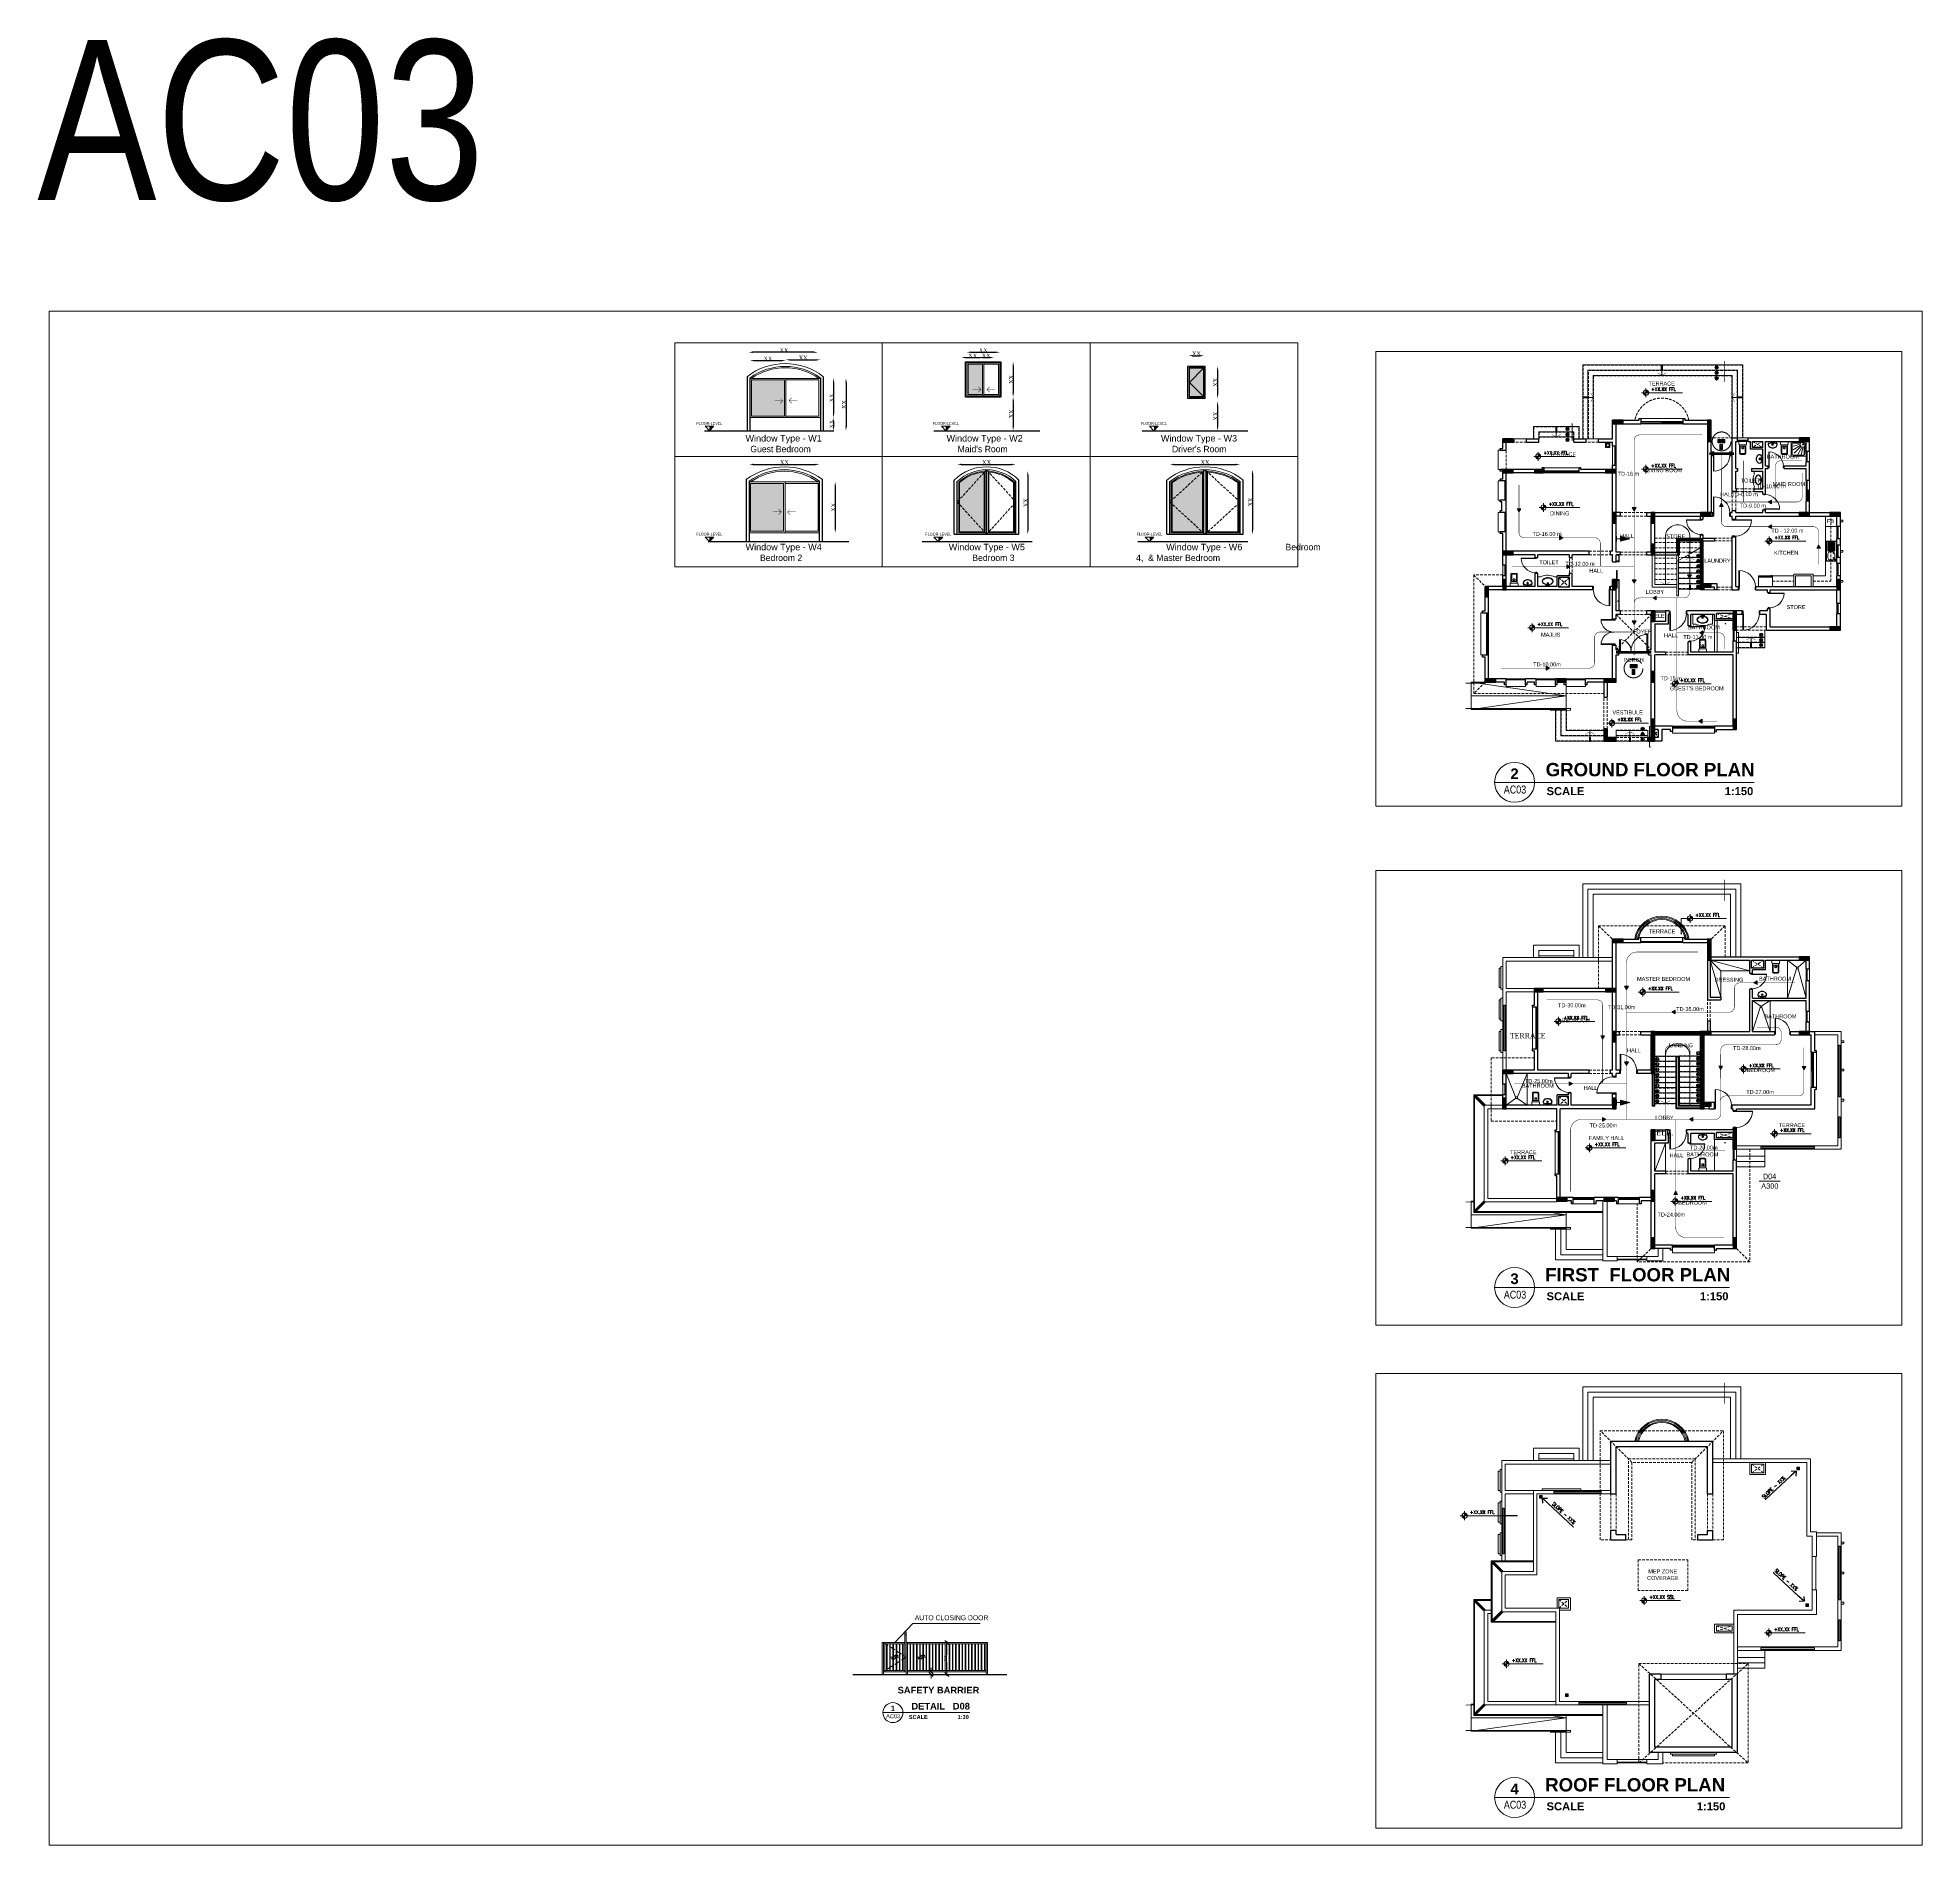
# Model space of a CAD drawing. Header units: millimetres. Extents: x -9083 to 924194, y -232449 to 321637.
# Drawn here: x 192354 to 263083, y -232449 to -164586 of the extents above; entities that cross this region are included whole.
import ezdxf
from ezdxf import colors
from ezdxf.entities.mleader import LeaderData, LeaderLine
from ezdxf.enums import TextEntityAlignment as Align
from ezdxf.math import Vec2, Vec3

# ---------------------------------------------------------------- set-up
doc = ezdxf.new("R2010")
doc.units = ezdxf.units.MM
doc.header["$LTSCALE"] = 400
doc.header["$MEASUREMENT"] = 0
doc.header["$PDMODE"] = 3
for name, pattern in [('Dashed', [7.62, 5.08, -2.54]), ('DASHED2', [0.375, 0.25, -0.125]), ('HIDDEN', [0.375, 0.25, -0.125]), ('PHANTOM2', [1.25, 0.625, -0.125, 0.125, -0.125, 0.125, -0.125])]:
    doc.linetypes.add(name, pattern=pattern)
doc.layers.get('0').update_dxf_attribs({"lineweight": 0, "true_color": 0xff1414})
doc.layers.get('Defpoints').update_dxf_attribs({"color": 8, "lineweight": 5})
doc.layers.add('ALARM', color=7, linetype='Continuous', lineweight=5, true_color=0xff0f0f)
doc.layers.add('TRAVEL DISTANCE', color=7, linetype='Continuous', lineweight=5, true_color=0xff0f0f)
for name, color, linetype, lineweight in [('ARCHES', 1, 'HIDDEN', 5), ('COLUMNS HATCH', 1, 'Continuous', 5), ('DOOR', 1, 'Continuous', 5), ('ELEVATION 04', 1, 'Continuous', 9), ('ELEVATION WINDOW', 5, 'Continuous', 5), ('ELEVATIONS DIMENSION', 17, 'Continuous', 9), ('FIRE RATE', 244, 'Continuous', 0), ('FIXTURE', 5, 'Continuous', 0), ('FURNITURE', 1, 'Continuous', 5), ('GENERAL TEXT', 4, 'Continuous', 5), ('HANDRAIL', 31, 'Continuous', 5), ('HIDDEN', 237, 'HIDDEN', 0), ('LEVEL SYMBOL', 8, 'Continuous', 5), ('LEVELS', 251, 'Continuous', 5), ('MARKER', 8, 'Continuous', 5), ('PRO COLUMNS', 6, 'Continuous', 30), ('PROPOSED COLUMNS', 6, 'Continuous', 30), ('REFER SECTIONS', 8, 'Continuous', 5), ('REFER TILTLE 100', 7, 'Continuous', 5), ('ROOF LINE 1', 246, 'Continuous', 30), ('ROOF LINE 2', 244, 'Continuous', 25), ('ROOMS DIMENSION', 3, 'Continuous', 5), ('SLOPE DIRECTION', 1, 'Continuous', 5), ('STAIR', 1, 'Continuous', 5), ('STAIR NOSE', 1, 'HIDDEN', 5), ('TABLE', 8, 'Continuous', 5), ('TAG ELEVATIONS DETAIL', 8, 'Continuous', 9), ('TAG WINDOWS', 8, 'Continuous', 13), ('TEXT DRAWING TITLE', 7, 'Continuous', 5), ('TEXT STAIR NO', 7, 'Continuous', 5), ('WALL ELEVATION', 3, 'Continuous', 9), ('WALL PROPOSED', 255, 'Continuous', 30), ('WINDOWS', 5, 'Continuous', 5)]:
    doc.layers.add(name, color=color, linetype=linetype, lineweight=lineweight)
doc.styles.add('1345-XA-ELE & SEC TYP-1$0$Dotum', font='')
doc.styles.add('50', font='romantic.ttf', dxfattribs={"height": 0.25})
doc.styles.add('arial', font='arial.ttf', dxfattribs={"width": 0.8, "height": 2.2})
doc.styles.add('ARIAL-TITLE', font='arialbd.ttf')
doc.styles.add('asif', font='arial.ttf')
doc.styles.add('DIMTEXT', font='romans.shx', dxfattribs={"width": 0.8})
doc.styles.add('ROMAN', font='times.ttf')
doc.styles.add('ROMANS-TITLE', font='ROMANS.shx', dxfattribs={"width": 0.8})
doc.styles.get("Standard").update_dxf_attribs({"font": 'GOTHIC.TTF', "height": 220})
doc.styles.get('1345-XA-ELE & SEC TYP-1$0$Dotum').set_extended_font_data('Dotum')
doc.dimstyles.new('DETAILS DIMENSION', dxfattribs={"dimtxt": 100, "dimasz": 150, "dimexe": 75, "dimexo": 200, "dimgap": 50, "dimtad": 0, "dimdec": 0, "dimlfac": 0.1, "dimzin": 0, "dimdsep": 46, "dimtxsty": 'asif', "dimblk": 'OBLIQUE', "dimcen": 200, "dimdle": 50, "dimclrd": 181, "dimclre": 146, "dimclrt": 1, "dimadec": 0, "dimazin": 0, "dimtfac": 0.5, "dimtdec": 0, "dimtix": 1, "dimtofl": 0, "dimtmove": 2, "dimatfit": 2, "dimfxl": 100, "dimtvp": 0.5, "dimtolj": 1, "dimtzin": 0, "dimlwd": -1, "dimlwe": -1, "dimarcsym": 0})
doc.dimstyles.new('DIM-100', dxfattribs={"dimscale": 1000, "dimtxt": 0.2, "dimasz": 0.1, "dimexe": 0.05, "dimexo": 0.06, "dimgap": 0.05, "dimtad": 1, "dimdec": 0, "dimzin": 12, "dimdsep": 46, "dimtxsty": 'DIMTEXT', "dimblk": 'ARCHTICK', "dimcen": 0.1, "dimdle": 0.1, "dimclrd": 256, "dimclre": 256, "dimclrt": 1, "dimadec": 4, "dimazin": 3, "dimtfac": 1, "dimtdec": 0, "dimtofl": 0, "dimtmove": 2, "dimatfit": 3, "dimfxl": 1, "dimtolj": 1, "dimtzin": 0, "dimarcsym": 0})
doc.dimstyles.new('ROOMS DIM', dxfattribs={"dimtxt": 150, "dimasz": 150, "dimexe": 0.06, "dimexo": 0.06, "dimgap": 0.03, "dimtad": 1, "dimtoh": 1, "dimdec": 0, "dimlfac": 0.1, "dimzin": 13, "dimdsep": 46, "dimtxsty": 'ROMAN', "dimcen": 0.09, "dimdle": 0.06, "dimse1": 1, "dimse2": 1, "dimclrd": 256, "dimclre": 256, "dimclrt": 3, "dimadec": 0, "dimazin": 0, "dimtfac": 1, "dimtdec": 0, "dimtix": 1, "dimtmove": 2, "dimatfit": 3, "dimfxl": 0.06, "dimtolj": 1, "dimtzin": 0, "dimarcsym": 0})

# ---------------------------------------------------------------- blocks, each defined once
blk = doc.blocks.new('*U144')
for p, q in [((-524, -515), (-524, 0)), ((-524, 0), (524, 0)), ((524, -515), (524, 0)), ((-524, -515), (-367, -515)), ((378, -515), (524, -515))]:
    blk.add_line(p, q)
blk.add_lwpolyline([(385, -511), (315, -544), (235, -569), (147, -586), (56, -595), (-38, -596), (-130, -587), (-217, -571), (-297, -546), (-368, -514)])
for points in [[(-312, -278), (-307, -242), (-291, -207), (-265, -174), (-230, -146), (-187, -122), (-137, -103), (-84, -91), (-27, -86), (30, -88), (85, -97), (137, -112), (183, -133), (222, -159), (253, -190), (274, -224), (285, -260), (285, -297), (274, -333), (253, -367), (222, -397), (183, -424), (137, -445), (85, -460), (30, -469), (-27, -471), (-84, -466), (-137, -454), (-187, -435), (-230, -411), (-265, -383), (-291, -350), (-307, -315)], [(-289, -278), (-270, -217), (-212, -162), (-122, -123), (-13, -109), (96, -123), (186, -162), (244, -217), (264, -278), (244, -340), (186, -395), (96, -434), (-13, -448), (-122, -434), (-212, -395), (-270, -340)]]:
    blk.add_lwpolyline(points, close=True)
for centre, radius in [((-85, -61), 16.1), ((-10, -158), 48.5), ((-10, -158), 31.8), ((-5, -49), 16), ((75, -61), 18.1)]:
    blk.add_circle(centre, radius)
blk = doc.blocks.new('*U145')
for p, q in [((180, 0), (-180, 0)), ((-180, 0), (-180, -53)), ((180, 0), (180, -52)), ((130, -89), (-130, -89))]:
    blk.add_line(p, q)
for centre, radius in [((-80, -57), 16.1), ((0, -178), 48.5), ((0, -178), 31.8), ((0, -44), 16), ((80, -57), 18.1)]:
    blk.add_circle(centre, radius)
for centre, radius, start, end in [((-88, -178), 152, 152.38066, 180), ((-88, -178), 152, 180, 207.61934), ((-45, -201), 200, 132.24136, 152.38066), ((-45, -156), 200, 207.61934, 231.63251), ((-88, -178), 132, 153.10137, 207.61934), ((-209, 0), 119, 271.59096, 311.38391), ((-45, -156), 180, 207.61934, 231.63251), ((-18, -121), 244, 231.63251, 251.8447), ((-18, -121), 224, 231.63251, 251.8447), ((0, -66), 302, 251.8447, 270), ((0, -66), 282, 251.8447, 270), ((0, -66), 282, 270, 288.1553), ((0, -66), 302, 270, 288.1553), ((18, -121), 224, 288.1553, 308.36749), ((18, -121), 244, 288.1553, 308.36749), ((214, 5), 126, 228.39835, 266.85131), ((46, -156), 180, 308.36749, 332.38066), ((46, -156), 200, 308.36749, 332.38066), ((46, -201), 200, 27.61934, 48.01729), ((89, -178), 132, 332.38066, 25.9024), ((89, -178), 152, 0, 27.61934), ((89, -178), 152, 332.38066, 0)]:
    blk.add_arc(centre, radius, start, end)
blk = doc.blocks.new('*U146')
for p, q in [((-210, 0), (-210, -140)), ((-210, 0), (210, 0)), ((210, 0), (210, -140)), ((-170, -180), (-170, -650)), ((-170, -180), (170, -180)), ((-130, -290), (-130, -630)), ((-120, -700), (120, -700)), ((-100, -260), (100, -260)), ((-100, -660), (100, -660)), ((-44, -319), (44, -319)), ((130, -290), (130, -630)), ((170, -180), (170, -650))]:
    blk.add_line(p, q)
for centre, radius, start, end in [((-170, -140), 40, 180, 270), ((-120, -650), 50, 180, 270), ((-100, -290), 30, 90, 180), ((-100, -630), 30, 180, 270), ((-1, -349), 52.4, 157.28775, 180), ((-1, -349), 52.4, 180, 202.71225), ((-1, -349), 53, 144.88576, 157.28775), ((-1, -349), 53, 202.71225, 225.29905), ((0, -348), 53.5, 225.29905, 247.71068), ((0, -348), 54, 247.71068, 270), ((0, -348), 54, 270, 292.28932), ((0, -348), 53.5, 292.28932, 314.70095), ((1, -349), 53, 314.70095, 337.28775), ((1, -349), 53, 22.71225, 35.11424), ((1, -349), 52.4, 360, 22.71225), ((1, -349), 52.4, 337.28775, 0), ((100, -290), 30, 0, 90), ((100, -630), 30, 270, 0), ((120, -650), 50, 270, 0), ((170, -140), 40, 270, 0)]:
    blk.add_arc(centre, radius, start, end)
blk = doc.blocks.new('*U147')
for p, q in [((-400, 0), (-400, -800)), ((400, 0), (-400, 0)), ((400, 0), (400, -800)), ((400, -800), (-400, -800)), ((-340, -120), (-340, -680)), ((117, -100), (-300, -100)), ((104, -154), (-300, -262)), ((114, -209), (-300, -448)), ((280, -60), (-280, -60)), ((280, -740), (-280, -740)), ((143, -255), (-234, -633)), ((192, -287), (-46, -700)), ((247, -297), (139, -700)), ((300, -284), (300, -700)), ((340, -120), (340, -680))]:
    blk.add_line(p, q)
for radius in [40.8, 22]:
    blk.add_circle((243, -154), radius)
for centre, start, end in [((-280, -120), 90, 180), ((-280, -680), 180, 270), ((280, -120), 0, 90), ((280, -680), 270, 0)]:
    blk.add_arc(centre, 60, start, end)
blk = doc.blocks.new('*D20')
at = {"layer": 'Defpoints', "color": 0, "transparency": 16777216}
for p in [(219035, -176397), (219035, -177326, 0), (221629, -177326, 0)]:
    blk.add_point(p, dxfattribs=at)
at = {"layer": 'ROOMS DIMENSION', "lineweight": -2, "transparency": 16777216}
blk.add_line((221479, -176397), (219185, -176397), dxfattribs=at)
at = {"layer": 'ROOMS DIMENSION', "transparency": 16777216}
for points in [[(219185, -176372), (219185, -176422), (219035, -176397)], [(221479, -176372), (221479, -176422), (221629, -176397)]]:
    blk.add_solid(points, dxfattribs=at)
at = {"layer": 'ROOMS DIMENSION', "color": 3, "lineweight": 0, "transparency": 16777216, "insert": (220332, -176322), "char_height": 150, "attachment_point": 5, "style": 'ROMAN'}
blk.add_mtext('\\A1; XX', dxfattribs=at)
blk = doc.blocks.new('A$C5226484c')
at = {"layer": 'TRAVEL DISTANCE', "transparency": 33554559}
h = blk.add_hatch(color=256, dxfattribs=at)
h.dxf.hatch_style = 1
h.paths.add_polyline_path([(0, -186), (107, 0), (-107, 0)])
at = {"layer": 'TRAVEL DISTANCE'}
blk.add_lwpolyline([(0, -186), (107, 0), (-107, 0)], close=True, dxfattribs=at)
blk = doc.blocks.new('*D22')
at = {"layer": 'Defpoints', "color": 0, "transparency": 16777216}
for p in [(228502, -176755, 0), (228502, -178076, 0), (228962, -178076)]:
    blk.add_point(p, dxfattribs=at)
at = {"layer": 'ROOMS DIMENSION', "lineweight": -2, "transparency": 16777216}
blk.add_line((228962, -176905), (228962, -177926), dxfattribs=at)
at = {"layer": 'ROOMS DIMENSION', "transparency": 16777216}
for points in [[(228937, -176905), (228987, -176905), (228962, -176755)], [(228937, -177926), (228987, -177926), (228962, -178076)]]:
    blk.add_solid(points, dxfattribs=at)
at = {"layer": 'ROOMS DIMENSION', "color": 3, "lineweight": 0, "transparency": 16777216, "insert": (228887, -177416), "char_height": 150, "attachment_point": 5, "rotation": 90, "style": 'ROMAN'}
blk.add_mtext('\\A1;XX', dxfattribs=at)
blk = doc.blocks.new('*D23')
at = {"layer": 'Defpoints', "color": 0, "transparency": 16777216}
for p in [(228962, -178076), (228962, -179342), (229000, -179342, 0)]:
    blk.add_point(p, dxfattribs=at)
at = {"layer": 'ROOMS DIMENSION', "lineweight": -2, "transparency": 16777216}
blk.add_line((228962, -178226), (228962, -179192), dxfattribs=at)
at = {"layer": 'ROOMS DIMENSION', "transparency": 16777216}
for points in [[(228937, -178226), (228987, -178226), (228962, -178076)], [(228937, -179192), (228987, -179192), (228962, -179342)]]:
    blk.add_solid(points, dxfattribs=at)
at = {"layer": 'ROOMS DIMENSION', "color": 3, "lineweight": 0, "transparency": 16777216, "insert": (228887, -178709), "char_height": 150, "attachment_point": 5, "rotation": 90, "style": 'ROMAN'}
blk.add_mtext('\\A1;XX', dxfattribs=at)
blk = doc.blocks.new('*D24')
at = {"layer": 'Defpoints', "color": 0, "transparency": 16777216}
for p in [(236173, -176920, 0), (236173, -178131, 0), (236632, -178131)]:
    blk.add_point(p, dxfattribs=at)
at = {"layer": 'ROOMS DIMENSION', "lineweight": -2, "transparency": 16777216}
blk.add_line((236632, -177070), (236632, -177981), dxfattribs=at)
at = {"layer": 'ROOMS DIMENSION', "transparency": 16777216}
for points in [[(236607, -177070), (236657, -177070), (236632, -176920)], [(236607, -177981), (236657, -177981), (236632, -178131)]]:
    blk.add_solid(points, dxfattribs=at)
at = {"layer": 'ROOMS DIMENSION', "color": 3, "lineweight": 0, "transparency": 16777216, "insert": (236557, -177526), "char_height": 150, "attachment_point": 5, "rotation": 90, "style": 'ROMAN'}
blk.add_mtext('\\A1;XX', dxfattribs=at)
blk = doc.blocks.new('*D25')
at = {"layer": 'Defpoints', "color": 0, "transparency": 16777216}
for p in [(236632, -178241), (236632, -179342, 0), (236632, -179342)]:
    blk.add_point(p, dxfattribs=at)
at = {"layer": 'ROOMS DIMENSION', "lineweight": -2, "transparency": 16777216}
blk.add_line((236632, -178391), (236632, -179192), dxfattribs=at)
at = {"layer": 'ROOMS DIMENSION', "transparency": 16777216}
for points in [[(236607, -178391), (236657, -178391), (236632, -178241)], [(236607, -179192), (236657, -179192), (236632, -179342)]]:
    blk.add_solid(points, dxfattribs=at)
at = {"layer": 'ROOMS DIMENSION', "color": 3, "lineweight": 0, "transparency": 16777216, "insert": (236557, -178792), "char_height": 150, "attachment_point": 5, "rotation": 90, "style": 'ROMAN'}
blk.add_mtext('\\A1;XX', dxfattribs=at)
blk = doc.blocks.new('*D33')
at = {"layer": 'Defpoints', "color": 0, "transparency": 16777216}
for p in [(221699, -180605), (219057, -181263), (221699, -181263)]:
    blk.add_point(p, dxfattribs=at)
at = {"layer": 'ROOMS DIMENSION', "lineweight": -2, "transparency": 16777216}
blk.add_line((219207, -180605), (221549, -180605), dxfattribs=at)
at = {"layer": 'ROOMS DIMENSION', "transparency": 16777216}
for points in [[(219207, -180580), (219207, -180630), (219057, -180605)], [(221549, -180580), (221549, -180630), (221699, -180605)]]:
    blk.add_solid(points, dxfattribs=at)
at = {"layer": 'ROOMS DIMENSION', "color": 3, "lineweight": 0, "transparency": 16777216, "insert": (220378, -180530), "char_height": 150, "attachment_point": 5, "style": 'ROMAN'}
blk.add_mtext('\\A1;XX', dxfattribs=at)
blk = doc.blocks.new('*D34')
at = {"layer": 'Defpoints', "color": 0, "transparency": 16777216}
for p in [(229067, -180605), (226865, -181246), (229067, -181246)]:
    blk.add_point(p, dxfattribs=at)
at = {"layer": 'ROOMS DIMENSION', "lineweight": -2, "transparency": 16777216}
blk.add_line((227015, -180605), (228917, -180605), dxfattribs=at)
at = {"layer": 'ROOMS DIMENSION', "transparency": 16777216}
for points in [[(227015, -180580), (227015, -180630), (226865, -180605)], [(228917, -180580), (228917, -180630), (229067, -180605)]]:
    blk.add_solid(points, dxfattribs=at)
at = {"layer": 'ROOMS DIMENSION', "color": 3, "lineweight": 0, "transparency": 16777216, "insert": (227966, -180530), "char_height": 150, "attachment_point": 5, "style": 'ROMAN'}
blk.add_mtext('\\A1;XX', dxfattribs=at)
blk = doc.blocks.new('*D35')
at = {"layer": 'Defpoints', "color": 0, "transparency": 16777216}
for p in [(237484, -180605), (234842, -181246), (237484, -181246)]:
    blk.add_point(p, dxfattribs=at)
at = {"layer": 'ROOMS DIMENSION', "lineweight": -2, "transparency": 16777216}
blk.add_line((234992, -180605), (237334, -180605), dxfattribs=at)
at = {"layer": 'ROOMS DIMENSION', "transparency": 16777216}
for points in [[(234992, -180580), (234992, -180630), (234842, -180605)], [(237334, -180580), (237334, -180630), (237484, -180605)]]:
    blk.add_solid(points, dxfattribs=at)
at = {"layer": 'ROOMS DIMENSION', "color": 3, "lineweight": 0, "transparency": 16777216, "insert": (236163, -180530), "char_height": 150, "attachment_point": 5, "style": 'ROMAN'}
blk.add_mtext('\\A1;XX', dxfattribs=at)
blk = doc.blocks.new('*D36')
at = {"layer": 'Defpoints', "color": 0, "transparency": 16777216}
for p in [(236163, -180807), (237595, -183229), (237942, -183229)]:
    blk.add_point(p, dxfattribs=at)
at = {"layer": 'ROOMS DIMENSION', "lineweight": -2, "transparency": 16777216}
blk.add_line((237942, -180957), (237942, -183079), dxfattribs=at)
at = {"layer": 'ROOMS DIMENSION', "transparency": 16777216}
for points in [[(237917, -180957), (237967, -180957), (237942, -180807)], [(237917, -183079), (237967, -183079), (237942, -183229)]]:
    blk.add_solid(points, dxfattribs=at)
at = {"layer": 'ROOMS DIMENSION', "color": 3, "lineweight": 0, "transparency": 16777216, "insert": (237867, -182018), "char_height": 150, "attachment_point": 5, "rotation": 90, "style": 'ROMAN'}
blk.add_mtext('\\A1;XX', dxfattribs=at)
blk = doc.blocks.new('*D37')
at = {"layer": 'Defpoints', "color": 0, "transparency": 16777216}
for p in [(227911, -180863), (229177, -183229), (229511, -183229)]:
    blk.add_point(p, dxfattribs=at)
at = {"layer": 'ROOMS DIMENSION', "lineweight": -2, "transparency": 16777216}
blk.add_line((229511, -181013), (229511, -183079), dxfattribs=at)
at = {"layer": 'ROOMS DIMENSION', "transparency": 16777216}
for points in [[(229486, -181013), (229536, -181013), (229511, -180863)], [(229486, -183079), (229536, -183079), (229511, -183229)]]:
    blk.add_solid(points, dxfattribs=at)
at = {"layer": 'ROOMS DIMENSION', "color": 3, "lineweight": 0, "transparency": 16777216, "insert": (229436, -182046), "char_height": 150, "attachment_point": 5, "rotation": 90, "style": 'ROMAN'}
blk.add_mtext('\\A1;XX', dxfattribs=at)
blk = doc.blocks.new('*D38')
at = {"layer": 'Defpoints', "color": 0, "transparency": 16777216}
for p in [(221699, -181263, 0), (221699, -183174), (222286, -183174)]:
    blk.add_point(p, dxfattribs=at)
at = {"layer": 'ROOMS DIMENSION', "lineweight": -2, "transparency": 16777216}
blk.add_line((222286, -181413), (222286, -183024), dxfattribs=at)
at = {"layer": 'ROOMS DIMENSION', "transparency": 16777216}
for points in [[(222261, -181413), (222311, -181413), (222286, -181263)], [(222261, -183024), (222311, -183024), (222286, -183174)]]:
    blk.add_solid(points, dxfattribs=at)
at = {"layer": 'ROOMS DIMENSION', "color": 3, "lineweight": 0, "transparency": 16777216, "insert": (222211, -182218), "char_height": 150, "attachment_point": 5, "rotation": 90, "style": 'ROMAN'}
blk.add_mtext('\\A1;XX', dxfattribs=at)
blk = doc.blocks.new('*D39')
at = {"layer": 'Defpoints', "color": 0, "transparency": 16777216}
for p in [(221729, -177377), (221729, -178847), (222221, -178847)]:
    blk.add_point(p, dxfattribs=at)
at = {"layer": 'ROOMS DIMENSION', "lineweight": -2, "transparency": 16777216}
blk.add_line((222221, -177527), (222221, -178697), dxfattribs=at)
at = {"layer": 'ROOMS DIMENSION', "transparency": 16777216}
for points in [[(222196, -177527), (222246, -177527), (222221, -177377)], [(222196, -178697), (222246, -178697), (222221, -178847)]]:
    blk.add_solid(points, dxfattribs=at)
at = {"layer": 'ROOMS DIMENSION', "color": 3, "lineweight": 0, "transparency": 16777216, "insert": (222146, -178112), "char_height": 150, "attachment_point": 5, "rotation": 90, "style": 'ROMAN'}
blk.add_mtext('\\A1;XX', dxfattribs=at)
blk = doc.blocks.new('*D40')
at = {"layer": 'Defpoints', "color": 0, "transparency": 16777216}
for p in [(222005, -177377), (222017, -179342, 0), (222690, -179342)]:
    blk.add_point(p, dxfattribs=at)
at = {"layer": 'ROOMS DIMENSION', "lineweight": -2, "transparency": 16777216}
blk.add_line((222690, -177527), (222690, -179192), dxfattribs=at)
at = {"layer": 'ROOMS DIMENSION', "transparency": 16777216}
for points in [[(222665, -177527), (222715, -177527), (222690, -177377)], [(222665, -179192), (222715, -179192), (222690, -179342)]]:
    blk.add_solid(points, dxfattribs=at)
at = {"layer": 'ROOMS DIMENSION', "color": 3, "lineweight": 0, "transparency": 16777216, "insert": (222615, -178359), "char_height": 150, "attachment_point": 5, "rotation": 90, "style": 'ROMAN'}
blk.add_mtext('\\A1;XX', dxfattribs=at)
blk = doc.blocks.new('*D41')
at = {"layer": 'Defpoints', "color": 0, "transparency": 16777216}
for p in [(222221, -178847), (222221, -179342), (222222, -179342, 0)]:
    blk.add_point(p, dxfattribs=at)
at = {"layer": 'ROOMS DIMENSION', "lineweight": -2, "transparency": 16777216}
blk.add_line((222221, -178997), (222221, -179192), dxfattribs=at)
at = {"layer": 'ROOMS DIMENSION', "transparency": 16777216}
for points in [[(222196, -178997), (222246, -178997), (222221, -178847)], [(222196, -179192), (222246, -179192), (222221, -179342)]]:
    blk.add_solid(points, dxfattribs=at)
at = {"layer": 'ROOMS DIMENSION', "color": 3, "lineweight": 0, "transparency": 16777216, "insert": (222146, -179095), "char_height": 150, "attachment_point": 5, "rotation": 90, "style": 'ROMAN'}
blk.add_mtext('\\A1;XX', dxfattribs=at)
blk = doc.blocks.new('*D42')
at = {"layer": 'Defpoints', "color": 0, "transparency": 16777216}
for p in [(220435, -176709), (219087, -177365), (220435, -177365)]:
    blk.add_point(p, dxfattribs=at)
at = {"layer": 'ROOMS DIMENSION', "lineweight": -2, "transparency": 16777216}
blk.add_line((219237, -176709), (220285, -176709), dxfattribs=at)
at = {"layer": 'ROOMS DIMENSION', "transparency": 16777216}
for points in [[(219237, -176684), (219237, -176734), (219087, -176709)], [(220285, -176684), (220285, -176734), (220435, -176709)]]:
    blk.add_solid(points, dxfattribs=at)
at = {"layer": 'ROOMS DIMENSION', "color": 3, "lineweight": 0, "transparency": 16777216, "insert": (219761, -176634), "char_height": 150, "attachment_point": 5, "style": 'ROMAN'}
blk.add_mtext('\\A1;XX', dxfattribs=at)
blk = doc.blocks.new('*D43')
at = {"layer": 'Defpoints', "color": 0, "transparency": 16777216}
for p in [(221729, -176680), (220435, -177377), (221729, -177377)]:
    blk.add_point(p, dxfattribs=at)
at = {"layer": 'ROOMS DIMENSION', "lineweight": -2, "transparency": 16777216}
blk.add_line((220585, -176680), (221579, -176680), dxfattribs=at)
at = {"layer": 'ROOMS DIMENSION', "transparency": 16777216}
for points in [[(220585, -176655), (220585, -176705), (220435, -176680)], [(221579, -176655), (221579, -176705), (221729, -176680)]]:
    blk.add_solid(points, dxfattribs=at)
at = {"layer": 'ROOMS DIMENSION', "color": 3, "lineweight": 0, "transparency": 16777216, "insert": (221082, -176605), "char_height": 150, "attachment_point": 5, "style": 'ROMAN'}
blk.add_mtext('\\A1;XX', dxfattribs=at)
blk = doc.blocks.new('*D44')
at = {"layer": 'Defpoints', "color": 0, "transparency": 16777216}
for p in [(227219, -176794, 0), (228463, -176395), (228463, -176794, 0)]:
    blk.add_point(p, dxfattribs=at)
at = {"layer": 'ROOMS DIMENSION', "lineweight": -2, "transparency": 16777216}
blk.add_line((227369, -176395), (228313, -176395), dxfattribs=at)
at = {"layer": 'ROOMS DIMENSION', "transparency": 16777216}
for points in [[(227369, -176370), (227369, -176420), (227219, -176395)], [(228313, -176370), (228313, -176420), (228463, -176395)]]:
    blk.add_solid(points, dxfattribs=at)
at = {"layer": 'ROOMS DIMENSION', "color": 3, "lineweight": 0, "transparency": 16777216, "insert": (227841, -176320), "char_height": 150, "attachment_point": 5, "style": 'ROMAN'}
blk.add_mtext('\\A1;XX', dxfattribs=at)
blk = doc.blocks.new('*D45')
at = {"layer": 'Defpoints', "color": 0, "transparency": 16777216}
for p in [(227018, -176782, 0), (227869, -176595), (227869, -176794, 0)]:
    blk.add_point(p, dxfattribs=at)
at = {"layer": 'ROOMS DIMENSION', "lineweight": -2, "transparency": 16777216}
blk.add_line((227168, -176595), (227719, -176595), dxfattribs=at)
at = {"layer": 'ROOMS DIMENSION', "transparency": 16777216}
for points in [[(227168, -176570), (227168, -176620), (227018, -176595)], [(227719, -176570), (227719, -176620), (227869, -176595)]]:
    blk.add_solid(points, dxfattribs=at)
at = {"layer": 'ROOMS DIMENSION', "color": 3, "lineweight": 0, "transparency": 16777216, "insert": (227443, -176520), "char_height": 150, "attachment_point": 5, "style": 'ROMAN'}
blk.add_mtext('\\A1;XX', dxfattribs=at)
blk = doc.blocks.new('*D46')
at = {"layer": 'Defpoints', "color": 0, "transparency": 16777216}
for p in [(227656, -176782, 0), (228239, -176595), (228239, -176782, 0)]:
    blk.add_point(p, dxfattribs=at)
at = {"layer": 'ROOMS DIMENSION', "lineweight": -2, "transparency": 16777216}
blk.add_line((227806, -176595), (228089, -176595), dxfattribs=at)
at = {"layer": 'ROOMS DIMENSION', "transparency": 16777216}
for points in [[(227806, -176570), (227806, -176620), (227656, -176595)], [(228089, -176570), (228089, -176620), (228239, -176595)]]:
    blk.add_solid(points, dxfattribs=at)
at = {"layer": 'ROOMS DIMENSION', "color": 3, "lineweight": 0, "transparency": 16777216, "insert": (227948, -176520), "char_height": 150, "attachment_point": 5, "style": 'ROMAN'}
blk.add_mtext('\\A1;XX', dxfattribs=at)
blk = doc.blocks.new('*D47')
at = {"layer": 'Defpoints', "color": 0, "transparency": 16777216}
for p in [(236134, -176525), (235551, -176959, 0), (236134, -176959, 0)]:
    blk.add_point(p, dxfattribs=at)
at = {"layer": 'ROOMS DIMENSION', "lineweight": -2, "transparency": 16777216}
blk.add_line((235701, -176525), (235984, -176525), dxfattribs=at)
at = {"layer": 'ROOMS DIMENSION', "transparency": 16777216}
for points in [[(235701, -176500), (235701, -176550), (235551, -176525)], [(235984, -176500), (235984, -176550), (236134, -176525)]]:
    blk.add_solid(points, dxfattribs=at)
at = {"layer": 'ROOMS DIMENSION', "color": 3, "lineweight": 0, "transparency": 16777216, "insert": (235842, -176450), "char_height": 150, "attachment_point": 5, "style": 'ROMAN'}
blk.add_mtext('\\A1;XX', dxfattribs=at)
blk = doc.blocks.new('A$C977231d2')
at = {"layer": 'Defpoints'}
blk.add_lwpolyline([(-120, 0), (-823, 0), (-823, 576), (-120, 576)], close=True, dxfattribs=at)
blk = doc.blocks.new('A-DETAIL-TITLE-100')
at = {"layer": 'TEXT DRAWING TITLE', "linetype": 'Continuous'}
blk.add_line((0, 0), (-1500, 0), dxfattribs=at)
blk.add_circle((-750, 0), 750, dxfattribs=at)
at = {"layer": 'TEXT DRAWING TITLE', "style": 'ARIAL-TITLE'}
for tag, p, height in [('TITLE1', (450, 937), 500), ('SCALE1', (450, -480), 300), ('SCALE2', (2479, -480), 300)]:
    blk.add_attdef(tag, p, '', height=height, dxfattribs=at)
at = {"layer": 'TEXT DRAWING TITLE', "color": 7, "style": 'ARIAL-TITLE'}
blk.add_attdef('TITLE2_001', (435, 228), '', height=500, dxfattribs=at)
at = {"layer": 'TEXT DRAWING TITLE', "linetype": 'Continuous', "style": 'ARIAL-TITLE'}
blk.add_attdef('DRWG-NO', text='', height=400, dxfattribs=at).set_placement((-751, 326), align=Align.MIDDLE)
at = {"layer": 'TEXT DRAWING TITLE', "linetype": 'Continuous', "style": 'arial', "width": 0.8}
blk.add_attdef('DRAWING-REF', text='', height=300, dxfattribs=at).set_placement((-735, -270), align=Align.MIDDLE)
blk = doc.blocks.new('A-LVL_PLAN')
at = {"layer": 'LEVELS', "ltscale": 800}
h = blk.add_hatch(color=256, dxfattribs=at)
h.paths.add_polyline_path([(0, 0), (150, 0, 0.4142136), (0, 150)])
h.paths.add_polyline_path([(0, -150), (0, 0), (-150, 0, 0.4142136)])
at = {"layer": 'LEVELS'}
for p, q in [((-250, 0), (250, 0)), ((0, -250), (0, 250))]:
    blk.add_line(p, q, dxfattribs=at)
at = {"layer": 'LEVELS', "ltscale": 800}
blk.add_line((0, 0), (2074, 0), dxfattribs=at)
at = {"layer": 'LEVELS'}
blk.add_circle((0, 0), 150, dxfattribs=at)
at = {"layer": 'LEVELS', "ltscale": 800, "style": 'ROMANS-TITLE', "width": 0.8}
blk.add_attdef('FLOOR-LEVEL', (300, 100), '', height=200, dxfattribs=at)
blk = doc.blocks.new('_ArchTick')
at = {"color": 0, "linetype": 'ByBlock', "const_width": 0.15}
blk.add_lwpolyline([(-0.5, -0.5), (0.5, 0.5)], dxfattribs=at)
blk = doc.blocks.new('Slope')
at = {"layer": 'LEVEL SYMBOL', "ltscale": 800, "style": 'ROMANS-TITLE', "width": 0.8}
blk.add_attdef('SLOPE', (-409, -521), '', height=200, rotation=43.05884, dxfattribs=at)
blk = doc.blocks.new('_Open90')
at = {"color": 0, "linetype": 'ByBlock', "lineweight": -2}
for p, q in [((0, 0), (-1, 0)), ((-0.5, 0.5), (0, 0)), ((0, 0), (-0.5, -0.5))]:
    blk.add_line(p, q, dxfattribs=at)
blk = doc.blocks.new('VILLA GROUND COLUMNS')
at = {"layer": 'COLUMNS HATCH', "ltscale": 300}
for points in [[(401768, 181785), (401168, 181785), (401168, 181985), (401768, 181985)], [(406768, 181985), (406768, 180785), (406568, 180785), (406568, 181985)], [(395518, 180735), (394918, 180735), (394918, 180935), (395518, 180935)], [(412368, 180785), (411768, 180785), (411768, 180985), (412368, 180985)], [(395518, 178985), (394918, 178985), (394918, 179185), (395518, 179185)], [(397218, 178985), (396718, 178985), (396718, 179185), (397218, 179185)], [(401368, 178985), (400768, 178985), (400768, 179185), (401368, 179185)], [(401168, 176135), (401168, 176735), (401368, 176735), (401368, 176135)], [(403368, 176135), (403368, 176735), (403568, 176735), (403568, 176135)], [(406768, 176535), (406168, 176535), (406168, 176735), (406768, 176735)], [(412368, 176535), (411768, 176535), (411768, 176735), (412368, 176735)], [(414118, 176535), (413518, 176535), (413518, 176735), (414118, 176735)], [(403368, 174335), (403368, 174935), (403568, 174935), (403568, 174335)], [(395518, 174335), (394918, 174335), (394918, 174535), (395518, 174535)], [(394918, 172335), (394918, 172935), (395118, 172935), (395118, 172335)], [(401168, 172335), (401168, 172935), (401368, 172935), (401368, 172335)], [(406768, 172485), (406168, 172485), (406168, 172685), (406768, 172685)], [(413918, 172335), (413918, 172935), (414118, 172935), (414118, 172335)], [(393918, 171935), (393918, 172535), (394118, 172535), (394118, 171935)], [(403368, 170535), (403368, 171135), (403568, 171135), (403568, 170535)], [(408018, 170035), (408018, 171135), (408218, 171135), (408218, 170035)], [(414118, 170035), (413518, 170035), (413518, 170235), (414118, 170235)], [(394519, 167085), (393919, 167085), (393919, 167285), (394519, 167285)], [(398493, 167085), (397993, 167085), (397993, 167285), (398493, 167285)], [(401368, 167085), (400668, 167085), (400668, 167285), (401368, 167285)], [(403368, 167085), (403368, 167685), (403568, 167685), (403568, 167085)], [(401368, 163935), (400868, 163935), (400868, 164435), (400668, 164435), (400668, 163735), (401368, 163735)], [(403168, 163735), (403168, 163935), (403368, 163935), (403368, 164985), (403568, 164985), (403568, 163735)], [(408018, 164385), (408018, 164985), (408218, 164985), (408218, 164385)]]:
    blk.add_hatch(color=256, dxfattribs=at).paths.add_polyline_path(points)
at = {"layer": 'PRO COLUMNS', "ltscale": 300}
for points in [[(401768, 181785), (401768, 181985), (401168, 181985), (401168, 181785)], [(406768, 181985), (406568, 181985), (406568, 180785), (406768, 180785)], [(395518, 180735), (395518, 180935), (394918, 180935), (394918, 180735)], [(412368, 180785), (412368, 180985), (411768, 180985), (411768, 180785)], [(395518, 178985), (395518, 179185), (394918, 179185), (394918, 178985)], [(397218, 178985), (397218, 179185), (396718, 179185), (396718, 178985)], [(401368, 178985), (401368, 179185), (400768, 179185), (400768, 178985)], [(401168, 176135), (401368, 176135), (401368, 176735), (401168, 176735)], [(403368, 176135), (403568, 176135), (403568, 176735), (403368, 176735)], [(406768, 176535), (406768, 176735), (406168, 176735), (406168, 176535)], [(412368, 176535), (412368, 176735), (411768, 176735), (411768, 176535)], [(414118, 176535), (414118, 176735), (413518, 176735), (413518, 176535)], [(403368, 174335), (403568, 174335), (403568, 174935), (403368, 174935)], [(395518, 174335), (395518, 174535), (394918, 174535), (394918, 174335)], [(394918, 172335), (395118, 172335), (395118, 172935), (394918, 172935)], [(401168, 172335), (401368, 172335), (401368, 172935), (401168, 172935)], [(406768, 172485), (406768, 172685), (406168, 172685), (406168, 172485)], [(413918, 172335), (414118, 172335), (414118, 172935), (413918, 172935)], [(393918, 171935), (394118, 171935), (394118, 172535), (393918, 172535)], [(403368, 170535), (403568, 170535), (403568, 171135), (403368, 171135)], [(408018, 170035), (408218, 170035), (408218, 171135), (408018, 171135)], [(414118, 170035), (414118, 170235), (413518, 170235), (413518, 170035)], [(394519, 167085), (394519, 167285), (393919, 167285), (393919, 167085)], [(398493, 167085), (398493, 167285), (397993, 167285), (397993, 167085)], [(401368, 167085), (401368, 167285), (400668, 167285), (400668, 167085)], [(403368, 167085), (403568, 167085), (403568, 167685), (403368, 167685)], [(400868, 164435), (400668, 164435), (400668, 163735), (401368, 163735), (401368, 163935), (400868, 163935)], [(403168, 163735), (403568, 163735), (403568, 164985), (403368, 164985), (403368, 163935), (403168, 163935)], [(408018, 164385), (408218, 164385), (408218, 164985), (408018, 164985)]]:
    blk.add_lwpolyline(points, close=True, dxfattribs=at)
blk = doc.blocks.new('BAYTANG')
at = {"layer": 'TEXT STAIR NO', "color": 8, "ltscale": 0.1}
blk.add_circle((0, 0), 100, dxfattribs=at)
at = {"layer": 'TEXT STAIR NO', "style": 'ROMANS-TITLE', "width": 0.8}
blk.add_attdef('STEPNO.', text='', height=120, dxfattribs=at).set_placement((0, 0), align=Align.MIDDLE_CENTER)
blk = doc.blocks.new('*U62')
for p, q in [((-1500, 100), (-1600, 100)), ((-1500, 100), (-1500, -15)), ((0, 100), (0, -15)), ((0, 100), (100, 100)), ((-1600, -100), (-1560, -100)), ((-1560, -15), (-1560, -100)), ((-1560, -15), (-1500, -15)), ((-1550, -25), (-1550, -975)), ((-1550, -25), (-1500, -25)), ((-1500, -25), (-1500, -974)), ((60, -15), (0, -15)), ((0, -25), (0, -673)), ((50, -25), (0, -25)), ((50, -25), (50, -675)), ((60, -15), (60, -100)), ((100, -100), (60, -100))]:
    blk.add_line(p, q)
for centre, radius, start, end in [((-1550, -24), 950, 270.00536, 1.4946), ((50, -24), 651, 177.83637, 269.98367)]:
    blk.add_arc(centre, radius, start, end)
blk = doc.blocks.new('*U63')
for p, q in [((-1600, 101), (-1570, 101)), ((-1570, 61), (-1570, 101)), ((-1570, 61), (-1550, 61)), ((-1565, 66), (-1565, 1001)), ((-1565, 66), (-1540, 66)), ((-1550, -99), (-1550, 61)), ((-1540, 66), (-1540, 1000)), ((-650, -99), (-650, 61)), ((-630, 61), (-650, 61)), ((-600, 101), (-630, 101)), ((-630, 61), (-630, 101)), ((-1600, -99), (-1550, -99)), ((-600, -99), (-650, -99))]:
    blk.add_line(p, q)
blk.add_arc((-1565, 66), 935, 0.93044, 89.99533)
blk = doc.blocks.new('*U64')
for p, q in [((-1600, 1), (-1550, 1)), ((-1550, 1), (-1550, -59)), ((-750, 1), (-750, -59)), ((-700, 1), (-750, 1)), ((-1600, -99), (-1570, -99)), ((-1570, -59), (-1550, -59)), ((-1570, -59), (-1570, -99)), ((-1565, -64), (-1565, -899)), ((-1565, -64), (-1540, -64)), ((-1540, -64), (-1540, -897)), ((-730, -59), (-750, -59)), ((-730, -59), (-730, -99)), ((-700, -99), (-730, -99))]:
    blk.add_line(p, q)
blk.add_arc((-1565, -63), 835, 270.0066, 358.95484)
blk = doc.blocks.new('*U65')
for p, q in [((700, 99), (730, 99)), ((730, 59), (730, 99)), ((730, 59), (750, 59)), ((750, -1), (750, 59)), ((1540, 64), (1540, 897)), ((1565, 64), (1540, 64)), ((1550, -1), (1550, 59)), ((1570, 59), (1550, 59)), ((1565, 64), (1565, 899)), ((1570, 59), (1570, 99)), ((1600, 99), (1570, 99)), ((700, -1), (750, -1)), ((1600, -1), (1550, -1))]:
    blk.add_line(p, q)
blk.add_arc((1565, 63), 835, 90.0066, 178.95484)
blk = doc.blocks.new('*U66')
for p, q in [((-1600, 99), (-1570, 99)), ((-1570, 59), (-1570, 99)), ((-1570, 59), (-1550, 59)), ((-1565, 64), (-1565, 899)), ((-1565, 64), (-1540, 64)), ((-1550, -1), (-1550, 59)), ((-1540, 64), (-1540, 897)), ((-750, -1), (-750, 59)), ((-730, 59), (-750, 59)), ((-700, 99), (-730, 99)), ((-730, 59), (-730, 99)), ((-1600, -1), (-1550, -1)), ((-700, -1), (-750, -1))]:
    blk.add_line(p, q)
blk.add_arc((-1565, 63), 835, 1.04516, 89.9934)
blk = doc.blocks.new('*U67')
for p, q in [((600, 101), (630, 101)), ((630, 61), (630, 101)), ((630, 61), (650, 61)), ((650, -99), (650, 61)), ((1540, 66), (1540, 1000)), ((1565, 66), (1540, 66)), ((1550, -99), (1550, 61)), ((1570, 61), (1550, 61)), ((1565, 66), (1565, 1001)), ((1570, 61), (1570, 101)), ((1600, 101), (1570, 101)), ((600, -99), (650, -99)), ((1600, -99), (1550, -99))]:
    blk.add_line(p, q)
blk.add_arc((1565, 66), 935, 90.00467, 179.06956)
blk = doc.blocks.new('WB3')
for p, q in [((0.07, 0.5), (0.2, 0.39)), ((0.09, 0.38), (0.09, 0.19)), ((0.11, 0.54), (0.22, 0.4)), ((0.43, 0.48), (0.19, 0.48)), ((0.19, 0.09), (0.43, 0.09)), ((0.53, 0.19), (0.53, 0.38)), ((0.58, 0.44), (1.07, 0.44)), ((0.58, 0.34), (1.07, 0.34)), ((0.58, 0.24), (1.07, 0.24)), ((0.58, 0.14), (1.07, 0.14)), ((0.59, 0.49), (1.06, 0.49)), ((0.59, 0.39), (1.06, 0.39)), ((0.59, 0.29), (1.06, 0.29)), ((0.59, 0.19), (1.06, 0.19)), ((0.59, 0.09), (1.06, 0.09))]:
    blk.add_line(p, q)
for points in [[(0, 0.6), (1.14, 0.6), (1.14, 0), (0, 0)], [(0.02, 0.58), (1.12, 0.58), (1.12, 0.02), (0.02, 0.02)]]:
    blk.add_lwpolyline(points, close=True)
blk.add_circle((0.46, 0.42), 0.0187)
for centre, radius, start, end in [((0.09, 0.52), 0.0276, 31.5715, 238.4285), ((0.19, 0.38), 0.1, 90, 180), ((0.19, 0.19), 0.1, 180, 270), ((0.21, 0.4), 0.00762, 225, 45), ((0.43, 0.38), 0.1, 0, 90), ((0.43, 0.19), 0.1, 270, 360), ((0.63, 0.44), 0.046, 154.8687, 187.8764), ((0.63, 0.43), 0.046, 172.1236, 205.1313), ((0.63, 0.34), 0.046, 154.8687, 187.8764), ((0.63, 0.33), 0.046, 172.1236, 205.1313), ((0.63, 0.24), 0.046, 154.8687, 187.8764), ((0.63, 0.23), 0.046, 172.1236, 205.1313), ((0.63, 0.14), 0.046, 154.8687, 187.8764), ((0.63, 0.13), 0.046, 172.1236, 205.1313), ((0.52, 0.49), 0.0745, 340.1407, 359.1376), ((0.52, 0.39), 0.0745, 0.8624, 19.8593), ((0.52, 0.39), 0.0745, 340.1407, 359.1376), ((0.52, 0.29), 0.0745, 0.8624, 19.8593), ((0.52, 0.29), 0.0745, 340.1407, 359.1376), ((0.52, 0.19), 0.0745, 0.8624, 19.8593), ((0.52, 0.19), 0.0745, 340.1407, 359.1376), ((0.52, 0.09), 0.0745, 0.8624, 19.8593), ((1.14, 0.49), 0.0745, 180.8624, 199.8593), ((1.14, 0.39), 0.0745, 160.1407, 179.1376), ((1.14, 0.39), 0.0745, 180.8624, 199.8593), ((1.14, 0.29), 0.0745, 160.1407, 179.1376), ((1.14, 0.29), 0.0745, 180.8624, 199.8593), ((1.14, 0.19), 0.0745, 160.1407, 179.1376), ((1.14, 0.19), 0.0745, 180.8624, 199.8593), ((1.14, 0.09), 0.0745, 160.1407, 179.1376), ((1.03, 0.44), 0.046, 352.1236, 25.1313), ((1.03, 0.43), 0.046, 334.8687, 7.8764), ((1.03, 0.34), 0.046, 352.1236, 25.1313), ((1.03, 0.33), 0.046, 334.8687, 7.8764), ((1.03, 0.24), 0.046, 352.1236, 25.1313), ((1.03, 0.23), 0.046, 334.8687, 7.8764), ((1.03, 0.14), 0.046, 352.1236, 25.1313), ((1.03, 0.13), 0.046, 334.8687, 7.8764)]:
    blk.add_arc(centre, radius, start, end)
blk = doc.blocks.new('*U68')
for p, q in [((-2500, 98), (-2600, 98)), ((-2500, 98), (-2500, -17)), ((-700, 98), (-600, 98)), ((-700, 98), (-700, -17)), ((-2600, -102), (-2560, -102)), ((-2560, -17), (-2500, -17)), ((-2560, -17), (-2560, -102)), ((-2550, -27), (-2550, -976)), ((-2550, -27), (-2500, -27)), ((-2500, -27), (-2500, -975)), ((-640, -17), (-700, -17)), ((-650, -27), (-700, -27)), ((-700, -27), (-700, -976)), ((-650, -27), (-650, -977)), ((-640, -17), (-640, -102)), ((-600, -102), (-640, -102))]:
    blk.add_line(p, q)
for centre, radius, start, end in [((-2550, -26), 951, 270.0277, 1.44109), ((-650, -27), 950, 178.49256, 270)]:
    blk.add_arc(centre, radius, start, end)
blk = doc.blocks.new('*U69')
for p, q in [((-1600, 99), (-1550, 99)), ((-1550, 99), (-1550, -61)), ((-650, 99), (-650, -61)), ((-600, 99), (-650, 99)), ((-1600, -101), (-1570, -101)), ((-1570, -61), (-1550, -61)), ((-1570, -61), (-1570, -101)), ((-1565, -66), (-1565, -1001)), ((-1565, -66), (-1540, -66)), ((-1540, -66), (-1540, -1000)), ((-630, -61), (-650, -61)), ((-630, -61), (-630, -101)), ((-600, -101), (-630, -101))]:
    blk.add_line(p, q)
blk.add_arc((-1565, -66), 935, 270.00467, 359.06956)
blk = doc.blocks.new('*U71')
for p, q in [((-1600, 99), (-1570, 99)), ((-1570, 59), (-1570, 99)), ((-1570, 59), (-1550, 59)), ((-1565, 64), (-1565, 899)), ((-1565, 64), (-1540, 64)), ((-1550, -1), (-1550, 59)), ((-1540, 64), (-1540, 897)), ((-750, -1), (-750, 59)), ((-730, 59), (-750, 59)), ((-700, 99), (-730, 99)), ((-730, 59), (-730, 99)), ((-1600, -1), (-1550, -1)), ((-700, -1), (-750, -1))]:
    blk.add_line(p, q)
blk.add_arc((-1565, 63), 835, 1.04516, 89.9934)
blk = doc.blocks.new('VILLA FIRST COLUMNS')
at = {"layer": 'COLUMNS HATCH', "ltscale": 300}
for points in [[(401768, 181785), (401168, 181785), (401168, 181985), (401768, 181985)], [(406768, 181985), (406768, 180785), (406568, 180785), (406568, 181985)], [(412368, 180785), (411768, 180785), (411768, 180985), (412368, 180985)], [(397218, 178985), (396718, 178985), (396718, 179185), (397218, 179185)], [(401368, 178985), (400768, 178985), (400768, 179185), (401368, 179185)], [(401168, 176135), (401168, 176735), (401368, 176735), (401368, 176135)], [(403368, 176135), (403368, 176735), (403568, 176735), (403568, 176135)], [(406768, 176535), (406168, 176535), (406168, 176735), (406768, 176735)], [(412368, 176535), (411768, 176535), (411768, 176735), (412368, 176735)], [(403368, 174335), (403368, 174935), (403568, 174935), (403568, 174335)], [(395518, 174335), (394918, 174335), (394918, 174535), (395518, 174535)], [(394918, 172335), (394918, 172935), (395118, 172935), (395118, 172335)], [(401168, 172335), (401168, 172935), (401368, 172935), (401368, 172335)], [(406768, 172485), (406168, 172485), (406168, 172685), (406768, 172685)], [(403368, 170535), (403368, 171135), (403568, 171135), (403568, 170535)], [(408018, 170035), (408018, 171135), (408218, 171135), (408218, 170035)], [(398593, 167085), (397993, 167085), (397993, 167285), (398593, 167285)], [(401268, 167085), (400668, 167085), (400668, 167285), (401268, 167285)], [(403368, 167085), (403368, 167685), (403568, 167685), (403568, 167085)], [(403368, 164385), (403368, 164985), (403568, 164985), (403568, 164385)], [(408018, 164385), (408018, 164985), (408218, 164985), (408218, 164385)]]:
    blk.add_hatch(color=256, dxfattribs=at).paths.add_polyline_path(points)
at = {"layer": 'PRO COLUMNS', "ltscale": 300}
for points in [[(401768, 181785), (401768, 181985), (401168, 181985), (401168, 181785)], [(406768, 181985), (406568, 181985), (406568, 180785), (406768, 180785)], [(412368, 180785), (412368, 180985), (411768, 180985), (411768, 180785)], [(397218, 178985), (397218, 179185), (396718, 179185), (396718, 178985)], [(401368, 178985), (401368, 179185), (400768, 179185), (400768, 178985)], [(401168, 176135), (401368, 176135), (401368, 176735), (401168, 176735)], [(403368, 176135), (403568, 176135), (403568, 176735), (403368, 176735)], [(406768, 176535), (406768, 176735), (406168, 176735), (406168, 176535)], [(412368, 176535), (412368, 176735), (411768, 176735), (411768, 176535)], [(403368, 174335), (403568, 174335), (403568, 174935), (403368, 174935)], [(395518, 174335), (395518, 174535), (394918, 174535), (394918, 174335)], [(394918, 172335), (395118, 172335), (395118, 172935), (394918, 172935)], [(401168, 172335), (401368, 172335), (401368, 172935), (401168, 172935)], [(406768, 172485), (406768, 172685), (406168, 172685), (406168, 172485)], [(403368, 170535), (403568, 170535), (403568, 171135), (403368, 171135)], [(408018, 170035), (408218, 170035), (408218, 171135), (408018, 171135)], [(398593, 167085), (398593, 167285), (397993, 167285), (397993, 167085)], [(401268, 167085), (401268, 167285), (400668, 167285), (400668, 167085)], [(403368, 167085), (403568, 167085), (403568, 167685), (403368, 167685)], [(403368, 164385), (403568, 164385), (403568, 164985), (403368, 164985)], [(408018, 164385), (408218, 164385), (408218, 164985), (408018, 164985)]]:
    blk.add_lwpolyline(points, close=True, dxfattribs=at)
blk = doc.blocks.new('*U61')
for p, q in [((0, 7), (120, 7)), ((0, 7), (0, 0)), ((0, 0), (120, 0)), ((5.5, 4.25), (114.5, 4.25)), ((5.5, 4.25), (5.5, 2.75)), ((5.5, 2.75), (114.5, 2.75)), ((7, 7), (7, 4.25)), ((7, 2.75), (7, 0)), ((113, 7), (113, 4.25)), ((113, 2.75), (113, 0)), ((114.5, 4.25), (114.5, 2.75)), ((120, 7), (120, 0))]:
    blk.add_line(p, q)
blk = doc.blocks.new('A-SEC-REF-1')
at = {"layer": 'TAG ELEVATIONS DETAIL', "ltscale": 800}
blk.add_line((-600, 0), (600, 0), dxfattribs=at)
at = {"layer": 'TAG ELEVATIONS DETAIL', "linetype": 'Continuous', "style": 'arial', "width": 0.8}
for tag, height, p in [('SECTION-LETTER', 320, (-1, 276)), ('DRAWING-REF', 300, (15, -270))]:
    blk.add_attdef(tag, text='', height=height, dxfattribs=at).set_placement(p, align=Align.MIDDLE)
blk = doc.blocks.new('*U70')
for p, q in [((600, 99), (650, 99)), ((650, 99), (650, -61)), ((1550, 99), (1550, -61)), ((1600, 99), (1550, 99)), ((600, -101), (630, -101)), ((630, -61), (630, -101)), ((630, -61), (650, -61)), ((1540, -66), (1540, -1000)), ((1565, -66), (1540, -66)), ((1570, -61), (1550, -61)), ((1565, -66), (1565, -1001)), ((1570, -61), (1570, -101)), ((1600, -101), (1570, -101))]:
    blk.add_line(p, q)
blk.add_arc((1565, -66), 935, 180.93044, 269.99533)
blk = doc.blocks.new('*U74')
for p, q in [((-1600, 99), (-1570, 99)), ((-1570, 59), (-1570, 99)), ((-1570, 59), (-1550, 59)), ((-1565, 64), (-1565, 899)), ((-1565, 64), (-1540, 64)), ((-1550, -1), (-1550, 59)), ((-1540, 64), (-1540, 897)), ((-750, -1), (-750, 59)), ((-730, 59), (-750, 59)), ((-700, 99), (-730, 99)), ((-730, 59), (-730, 99)), ((-1600, -1), (-1550, -1)), ((-700, -1), (-750, -1))]:
    blk.add_line(p, q)
blk.add_arc((-1565, 63), 835, 1.04516, 89.9934)
blk = doc.blocks.new('FIRE EXTINGUISHER')
at = {"transparency": 33554559}
h = blk.add_hatch(color=256, dxfattribs=at)
h.dxf.hatch_style = 1
h.paths.add_polyline_path([(165311, -106760), (164961, -106667), (164961, -106854)])
for p, q in [((164811, -106860), (164811, -106660)), ((164811, -106760), (164961, -106760)), ((164961, -106854), (164961, -106667)), ((165311, -106760), (164961, -106667)), ((165311, -106760), (164961, -106854))]:
    blk.add_line(p, q)
blk = doc.blocks.new('_Oblique')
at = {"color": 0, "linetype": 'ByBlock', "lineweight": -2}
blk.add_line((-0.5, -0.5), (0.5, 0.5), dxfattribs=at)
blk = doc.blocks.new('*D127')
at = {"layer": 'Defpoints', "color": 0, "ltscale": 20, "transparency": 16777216}
for p in [(226470, -224836), (226470, -226036), (226470, -226036)]:
    blk.add_point(p, dxfattribs=at)
at = {"layer": 'ELEVATIONS DIMENSION', "color": 181, "ltscale": 20, "transparency": 16777216}
for p, q in [((226470, -224786), (226470, -225293)), ((226470, -226086), (226470, -225578))]:
    blk.add_line(p, q, dxfattribs=at)
at = {"layer": 'ELEVATIONS DIMENSION', "color": 146, "ltscale": 20, "transparency": 16777216}
for p, q in [((226670, -224836), (226545, -224836)), ((226670, -226036), (226545, -226036))]:
    blk.add_line(p, q, dxfattribs=at)
at = {"layer": 'ELEVATIONS DIMENSION', "color": 181, "ltscale": 20, "transparency": 16777216, "xscale": 150, "yscale": 150, "zscale": 150}
for p, rotation in [((226470, -224836), 90), ((226470, -226036), 270)]:
    blk.add_blockref('_Oblique', p, dxfattribs=dict(at, rotation=rotation))
at = {"layer": 'ELEVATIONS DIMENSION', "color": 1, "lineweight": 0, "ltscale": 20, "transparency": 16777216, "insert": (226420, -225436), "char_height": 100, "attachment_point": 5, "rotation": 90, "style": 'asif'}
blk.add_mtext('\\A1;XX', dxfattribs=at)
blk = doc.blocks.new('*D124')
at = {"layer": 'Defpoints', "color": 0, "ltscale": 20, "transparency": 16777216}
for p in [(225475, -225386), (225575, -225386), (225575, -225386)]:
    blk.add_point(p, dxfattribs=at)
at = {"layer": 'ELEVATIONS DIMENSION', "color": 181, "ltscale": 20, "transparency": 16777216}
for p, q in [((225475, -225386), (225325, -225386)), ((225575, -225386), (225725, -225386))]:
    blk.add_line(p, q, dxfattribs=at)
at = {"layer": 'ELEVATIONS DIMENSION', "color": 146, "ltscale": 20, "transparency": 16777216}
for p, q in [((225475, -225186), (225475, -225311)), ((225575, -225186), (225575, -225311))]:
    blk.add_line(p, q, dxfattribs=at)
at = {"layer": 'ELEVATIONS DIMENSION', "color": 181, "ltscale": 20, "transparency": 16777216, "xscale": 150, "yscale": 150, "zscale": 150}
blk.add_blockref('_Oblique', (225475, -225386), dxfattribs=at)
at = {"layer": 'ELEVATIONS DIMENSION', "color": 181, "ltscale": 20, "transparency": 16777216, "xscale": 150, "yscale": 150, "zscale": 150, "rotation": 180}
blk.add_blockref('_Oblique', (225575, -225386), dxfattribs=at)
at = {"layer": 'ELEVATIONS DIMENSION', "color": 1, "lineweight": 0, "ltscale": 20, "transparency": 16777216, "insert": (225525, -225336), "char_height": 100, "attachment_point": 5, "style": 'asif'}
blk.add_mtext('\\A1;XX', dxfattribs=at)
blk = doc.blocks.new('*D125')
at = {"layer": 'Defpoints', "color": 0, "ltscale": 20, "transparency": 16777216}
for p in [(225892, -225936), (225892, -226036), (225892, -226036)]:
    blk.add_point(p, dxfattribs=at)
at = {"layer": 'ELEVATIONS DIMENSION', "color": 181, "ltscale": 20, "transparency": 16777216}
for p, q in [((225892, -225936), (225892, -225786)), ((225892, -226036), (225892, -226186))]:
    blk.add_line(p, q, dxfattribs=at)
at = {"layer": 'ELEVATIONS DIMENSION', "color": 146, "ltscale": 20, "transparency": 16777216}
for p, q in [((226092, -225936), (225967, -225936)), ((226092, -226036), (225967, -226036))]:
    blk.add_line(p, q, dxfattribs=at)
at = {"layer": 'ELEVATIONS DIMENSION', "color": 181, "ltscale": 20, "transparency": 16777216, "xscale": 150, "yscale": 150, "zscale": 150}
for p, rotation in [((225892, -225936), 270), ((225892, -226036), 90)]:
    blk.add_blockref('_Oblique', p, dxfattribs=dict(at, rotation=rotation))
at = {"layer": 'ELEVATIONS DIMENSION', "color": 1, "lineweight": 0, "ltscale": 20, "transparency": 16777216, "insert": (225842, -225986), "char_height": 100, "attachment_point": 5, "rotation": 90, "style": 'asif'}
blk.add_mtext('\\A1;XX', dxfattribs=at)
blk = doc.blocks.new('*D126')
at = {"layer": 'Defpoints', "color": 0, "ltscale": 20, "transparency": 16777216}
for p in [(224472, -225386), (224572, -225386), (224572, -225386)]:
    blk.add_point(p, dxfattribs=at)
at = {"layer": 'ELEVATIONS DIMENSION', "color": 181, "ltscale": 20, "transparency": 16777216}
for p, q in [((224472, -225386), (224322, -225386)), ((224572, -225386), (224722, -225386))]:
    blk.add_line(p, q, dxfattribs=at)
at = {"layer": 'ELEVATIONS DIMENSION', "color": 146, "ltscale": 20, "transparency": 16777216}
for p, q in [((224472, -225186), (224472, -225311)), ((224572, -225186), (224572, -225311))]:
    blk.add_line(p, q, dxfattribs=at)
at = {"layer": 'ELEVATIONS DIMENSION', "color": 181, "ltscale": 20, "transparency": 16777216, "xscale": 150, "yscale": 150, "zscale": 150}
blk.add_blockref('_Oblique', (224472, -225386), dxfattribs=at)
at = {"layer": 'ELEVATIONS DIMENSION', "color": 181, "ltscale": 20, "transparency": 16777216, "xscale": 150, "yscale": 150, "zscale": 150, "rotation": 180}
blk.add_blockref('_Oblique', (224572, -225386), dxfattribs=at)
at = {"layer": 'ELEVATIONS DIMENSION', "color": 1, "lineweight": 0, "ltscale": 20, "transparency": 16777216, "insert": (224522, -225336), "char_height": 100, "attachment_point": 5, "style": 'asif'}
blk.add_mtext('\\A1;XX', dxfattribs=at)

msp = doc.modelspace()

# ---------------------------------------------------------------- hatches: boundary and pattern name
at = {"layer": 'TAG WINDOWS', "lineweight": 0, "ltscale": 5, "true_color": 0xff9e7d, "transparency": 33554559}
h = msp.add_hatch(color=21, dxfattribs=at)
h.dxf.hatch_style = 1
h.paths.add_polyline_path([(220380.33697, -177431.63042), (219141.7262, -177431.63042), (219141.7262, -178791.89043), (220380.33697, -178791.89043)])
h = msp.add_hatch(color=21, dxfattribs=at)
h.dxf.hatch_style = 1
h.paths.add_polyline_path([(227274.24915, -176848.64774), (227813.73295, -176848.64774), (227813.73295, -177982.66472), (227274.24915, -177982.66472)])
h = msp.add_hatch(color=21, dxfattribs=at)
h.dxf.hatch_style = 1
h.paths.add_polyline_path([(235583.53899, -176997.28103), (236101.00305, -176997.28103), (236101.00305, -178059.73383), (235583.53899, -178059.73383)])
h = msp.add_hatch(color=21, dxfattribs=at)
h.dxf.hatch_style = 1
edge = h.paths.add_edge_path()
edge.add_line((227877.48343, -183140.77985), (227877.48343, -180897.36627))
edge.add_arc((227965.56242, -182387.60497), 1492.83933, 93.3824717453, 132.7274207807)
edge.add_line((226952.65405, -181290.98019), (226952.65405, -183140.77985))
edge.add_line((226952.65405, -183140.77985), (227877.48343, -183140.77985))
h = msp.add_hatch(color=21, dxfattribs=at)
h.dxf.hatch_style = 1
edge = h.paths.add_edge_path()
edge.add_line((236063.87491, -183141.32242), (236063.87491, -180897.90884))
edge.add_arc((236171.15935, -183036.37239), 2141.15303, 92.8720603219, 125.4214152453)
edge.add_line((234930.17745, -181291.52276), (234930.17745, -183140.77985))
edge.add_line((234930.17745, -183140.77985), (236063.87491, -183141.32242))
h = msp.add_hatch(color=21, dxfattribs=at)
h.dxf.hatch_style = 1
h.paths.add_polyline_path([(220350.46198, -181318.10515), (219111.8512, -181318.10515), (219111.8512, -183118.7601), (220350.46198, -183118.7601)])
at = {"layer": 'TRAVEL DISTANCE', "lineweight": 0, "transparency": 33554559}
for points in [[(255478.14344, -179693.79875), (255420.94344, -179693.79875), (255420.94344, -179770.79875), (255480.34344, -179770.79875), (255480.34344, -179761.99875), (255429.74344, -179761.99875), (255429.74344, -179735.59875), (255473.74344, -179735.59875), (255473.74344, -179726.79875), (255429.74344, -179726.79875), (255429.74344, -179702.59875), (255478.14344, -179702.59875)], [(255515.54344, -179731.19875), (255484.74344, -179770.79875), (255497.94344, -179770.79875), (255517.74344, -179744.39875), (255522.14344, -179737.79875)], [(255502.34344, -179693.79875), (255489.14344, -179693.79875), (255515.54344, -179731.19875), (255522.14344, -179737.79875), (255526.54344, -179744.39875), (255546.34344, -179770.79875), (255557.34344, -179770.79875), (255528.74344, -179728.99875), (255522.14344, -179722.39875), (255515.54344, -179713.59875)], [(255555.14344, -179693.79875), (255544.14344, -179693.79875), (255528.74344, -179713.59875), (255522.14344, -179722.39875), (255528.74344, -179728.99875)], [(255654.14344, -179693.79875), (255592.54344, -179693.79875), (255592.54344, -179702.59875), (255618.94344, -179702.59875), (255618.94344, -179770.79875), (255629.94344, -179770.79875), (255629.94344, -179702.59875), (255654.14344, -179702.59875)], [(252188.8934, -188142.8554), (252131.6934, -188142.8554), (252131.6934, -188219.8554), (252191.0934, -188219.8554), (252191.0934, -188211.0554), (252140.4934, -188211.0554), (252140.4934, -188184.6554), (252184.4934, -188184.6554), (252184.4934, -188175.8554), (252140.4934, -188175.8554), (252140.4934, -188151.6554), (252188.8934, -188151.6554)], [(252226.2934, -188180.2554), (252195.4934, -188219.8554), (252208.6934, -188219.8554), (252228.4934, -188193.4554), (252232.8934, -188186.8554)], [(252213.0934, -188142.8554), (252199.8934, -188142.8554), (252226.2934, -188180.2554), (252232.8934, -188186.8554), (252237.2934, -188193.4554), (252257.0934, -188219.8554), (252268.0934, -188219.8554), (252239.4934, -188178.0554), (252232.8934, -188171.4554), (252226.2934, -188162.6554)], [(252265.8934, -188142.8554), (252254.8934, -188142.8554), (252239.4934, -188162.6554), (252232.8934, -188171.4554), (252239.4934, -188178.0554)], [(252364.8934, -188142.8554), (252303.2934, -188142.8554), (252303.2934, -188151.6554), (252329.6934, -188151.6554), (252329.6934, -188219.8554), (252340.6934, -188219.8554), (252340.6934, -188151.6554), (252364.8934, -188151.6554)]]:
    msp.add_hatch(color=256, dxfattribs=at).paths.add_polyline_path(points)

# ---------------------------------------------------------------- linework, layer by layer
at = {"layer": 'ALARM', "lineweight": 0}
msp.add_lwpolyline([(259875.3367, -182941.65955), (259446.3367, -182941.65955), (259446.3367, -182545.65955), (259875.3367, -182545.65955)], close=True, dxfattribs=at)
at = {"layer": 'ARCHES', "lineweight": 0}
for p, q in [((247467.3367, -180796.65955), (247467.3367, -180070.65955)), ((248226.3367, -179773.65955), (247764.3367, -179773.65955)), ((250932.3367, -179773.65955), (250470.3367, -179773.65955)), ((255948.3367, -181621.65955), (255948.3367, -182347.65955)), ((256080.3367, -181621.65955), (256080.3367, -182347.65955)), ((256113.3367, -181522.65955), (256773.3367, -181522.65955)), ((256113.3367, -181621.65955), (256773.3367, -181621.65955)), ((252747.3367, -182413.65955), (251757.3367, -182413.65955)), ((252747.3367, -182545.65955), (251757.3367, -182545.65955)), ((250583.71042, -183865.65955), (251375.71042, -183865.65955)), ((255288.3367, -183370.65955), (255948.3367, -183370.65955)), ((255288.3367, -183469.65955), (255948.3367, -183469.65955)), ((249843.3367, -184690.65955), (249843.3367, -184096.65955)), ((249942.3367, -184096.65955), (249942.3367, -184690.65955)), ((250583.71042, -183997.65955), (251375.71042, -183997.65955)), ((251757.3367, -183898.65955), (252747.3367, -183898.65955)), ((251757.3367, -183997.65955), (252747.3367, -183997.65955)), ((255948.3367, -185218.65955), (255387.39742, -185218.65955)), ((255948.3367, -185317.65955), (255387.39742, -185317.65955)), ((251592.3367, -187561.65955), (252912.3367, -186241.65955)), ((251592.3367, -186241.65955), (252912.3367, -187561.65955)), ((251757.3367, -186109.65955), (252747.3367, -186109.65955)), ((251757.3367, -186241.65955), (252747.3367, -186241.65955)), ((257235.3367, -186703.65955), (256113.3367, -186703.65955)), ((257235.3367, -186835.65955), (256113.3367, -186835.65955)), ((253440.3367, -187660.65955), (254298.3367, -187660.65955)), ((253440.3367, -187759.65955), (254298.3367, -187759.65955)), ((251130.3367, -190531.65955), (251130.3367, -189343.65955)), ((251262.3367, -190531.65955), (251262.3367, -189343.65955)), ((251592.3367, -190861.65955), (252780.3367, -190861.65955)), ((255024.3367, -201497.19965), (255024.3367, -200705.19965)), ((255123.3367, -201497.19965), (255123.3367, -200705.19965)), ((252516.3367, -201893.19965), (251724.3367, -201893.19965)), ((252516.3367, -202025.19965), (251724.3367, -202025.19965)), ((250583.71042, -203345.19965), (251375.71042, -203345.19965)), ((250583.71042, -203477.19965), (251375.71042, -203477.19965)), ((253440.3367, -207140.19965), (254298.3367, -207140.19965)), ((253440.3367, -207239.19965), (254298.3367, -207239.19965)), ((251394.3367, -219259.7375), (251394.3367, -220629.2375)), ((251592.3367, -219259.7375), (251592.3367, -220629.2375)), ((255024.3367, -219259.7375), (255024.3367, -220629.2375)), ((255222.3367, -219259.7375), (255222.3367, -220629.2375))]:
    msp.add_line(p, q, dxfattribs=at)
at = {"layer": 'Defpoints', "lineweight": 0}
for points in [[(242576.74025, -193438.87872), (262308.89268, -193438.87872), (262308.89268, -176373.53188), (242576.74025, -176373.53188)], [(242576.74025, -212918.41881), (262308.89268, -212918.41881), (262308.89268, -195853.07198), (242576.74025, -195853.07198)], [(242576.74025, -231802.95667), (262308.89268, -231802.95667), (262308.89268, -214737.60984), (242576.74025, -214737.60984)]]:
    msp.add_lwpolyline(points, close=True, dxfattribs=at)
at = {"layer": 'DOOR', "lineweight": 0}
for p, q in [((251690.0167, -184243.83955), (251592.3367, -184243.83955)), ((251697.9367, -184251.75955), (251592.3367, -184251.75955)), ((251690.0167, -183997.65955), (251690.0167, -184243.83955)), ((251697.9367, -183997.65955), (251697.9367, -184251.75955)), ((251645.1367, -184931.55955), (251645.1367, -184921.65955)), ((251645.1367, -184931.55955), (251645.1367, -184972.47955)), ((251697.9367, -184931.55955), (251645.1367, -184931.55955)), ((251697.9367, -184939.47955), (251645.1367, -184939.47955)), ((251653.0567, -184972.47955), (251645.1367, -184972.47955)), ((251653.0567, -184939.47955), (251653.0567, -184972.47955)), ((251690.0167, -186109.65955), (251690.0167, -184939.47955)), ((251697.9367, -186109.65955), (251697.9367, -184931.55955)), ((253044.3367, -186109.65955), (253440.3367, -186109.65955)), ((253044.3367, -186155.85955), (253440.3367, -186155.85955)), ((255090.3367, -204797.19965), (254892.3367, -204797.19965)), ((253044.3367, -205589.19965), (253440.3367, -205589.19965)), ((253044.3367, -205635.39965), (253440.3367, -205635.39965))]:
    msp.add_line(p, q, dxfattribs=at)
for points in [[(251707.8367, -183997.65955), (251707.8367, -184261.65955), (251592.3367, -184261.65955)], [(251601.0817, -184223.21455), (251593.1617, -184223.21455), (251593.1617, -184243.01455), (251626.1617, -184243.01455), (251626.1617, -184223.21455), (251618.2417, -184223.21455)], [(251662.9567, -184028.18455), (251655.0367, -184028.18455), (251655.0367, -184008.38455), (251688.0367, -184008.38455), (251688.0367, -184028.18455), (251680.1167, -184028.18455)], [(251662.9567, -184223.21455), (251655.0367, -184223.21455), (251655.0367, -184243.01455), (251688.0367, -184243.01455), (251688.0367, -184223.21455), (251680.1167, -184223.21455)], [(251707.8367, -186109.65955), (251707.8367, -184921.65955), (251645.1367, -184921.65955)], [(251662.9567, -185752.10455), (251655.0367, -185752.10455), (251655.0367, -185732.30455), (251688.0367, -185732.30455), (251688.0367, -185752.10455), (251680.1167, -185752.10455)], [(251662.9567, -186089.85955), (251655.0367, -186089.85955), (251655.0367, -186109.65955), (251688.0367, -186109.65955), (251688.0367, -186089.85955), (251680.1167, -186089.85955)]]:
    msp.add_lwpolyline(points, dxfattribs=at)
msp.add_lwpolyline([(251604.00902, -185251.65955), (251637.00902, -185251.65955), (251637.00902, -184591.65955), (251604.00902, -184591.65955)], close=True, dxfattribs=at)
at = {"layer": 'DOOR', "lineweight": 0, "const_width": 1.65}
for points in [[(251662.9567, -184960.10455), (251655.0367, -184960.10455), (251655.0367, -184940.30455), (251688.0367, -184940.30455), (251688.0367, -184960.10455), (251680.1167, -184960.10455)], [(251662.9567, -185356.10455), (251655.0367, -185356.10455), (251655.0367, -185336.30455), (251688.0367, -185336.30455), (251688.0367, -185356.10455), (251680.1167, -185356.10455)]]:
    msp.add_lwpolyline(points, dxfattribs=at)
at = {"layer": 'ELEVATION 04', "lineweight": 0}
for p, q in [((224894.95806, -224835.53301), (224044.95806, -224835.53301)), ((224044.95806, -226035.53301), (224044.95806, -224835.53301)), ((224094.95806, -226035.53301), (224094.95806, -224835.53301)), ((224144.95806, -225935.53301), (224144.95806, -224835.53301)), ((224894.95806, -224885.53301), (224144.95806, -224885.53301)), ((224212.45806, -224885.53301), (224212.45806, -225885.53301)), ((224232.45806, -224885.53301), (224232.45806, -225885.53301)), ((224332.45806, -224885.53301), (224332.45806, -225885.53301)), ((224352.45806, -224885.53301), (224352.45806, -225885.53301)), ((224452.45806, -224885.53301), (224452.45806, -225885.53301)), ((224472.45806, -224885.53301), (224472.45806, -225885.53301)), ((224572.45806, -224885.53301), (224572.45806, -225885.53301)), ((224592.45806, -224885.53301), (224592.45806, -225885.53301)), ((224692.45806, -224885.53301), (224692.45806, -225885.53301)), ((224712.45806, -224885.53301), (224712.45806, -225885.53301)), ((224812.45806, -224885.53301), (224812.45806, -225885.53301)), ((224832.45806, -224885.53301), (224832.45806, -225885.53301)), ((224894.95806, -225935.53301), (224894.95806, -224435.53301)), ((224894.95806, -224435.53301), (224944.95806, -224435.53301)), ((224944.95806, -226035.53301), (224944.95806, -224435.53301)), ((227994.95806, -224835.53301), (224944.95806, -224835.53301)), ((224994.95806, -226035.53301), (224994.95806, -224835.53301)), ((227944.95806, -224885.53301), (224994.95806, -224885.53301)), ((225094.95806, -224885.53301), (225094.95806, -225885.53301)), ((225114.95806, -224885.53301), (225114.95806, -225885.53301)), ((225214.95806, -224885.53301), (225214.95806, -225885.53301)), ((225234.95806, -224885.53301), (225234.95806, -225885.53301)), ((225334.95806, -224885.53301), (225334.95806, -225885.53301)), ((225354.95806, -224885.53301), (225354.95806, -225885.53301)), ((225454.95806, -224885.53301), (225454.95806, -225885.53301)), ((225474.95806, -224885.53301), (225474.95806, -225885.53301)), ((225574.95806, -224885.53301), (225574.95806, -225885.53301)), ((225594.95806, -224885.53301), (225594.95806, -225885.53301)), ((225694.95806, -224885.53301), (225694.95806, -225885.53301)), ((225714.95806, -224885.53301), (225714.95806, -225885.53301)), ((225814.95806, -224885.53301), (225814.95806, -225885.53301)), ((225834.95806, -224885.53301), (225834.95806, -225885.53301)), ((225934.95806, -224885.53301), (225934.95806, -225885.53301)), ((225954.95806, -224885.53301), (225954.95806, -225885.53301)), ((226054.95806, -224885.53301), (226054.95806, -225885.53301)), ((226074.95806, -224885.53301), (226074.95806, -225885.53301)), ((226174.95806, -224885.53301), (226174.95806, -225885.53301)), ((226194.95806, -224885.53301), (226194.95806, -225885.53301)), ((226294.95806, -224885.53301), (226294.95806, -225885.53301)), ((226314.95806, -224885.53301), (226314.95806, -225885.53301)), ((226414.51079, -225885.53301), (226414.51079, -224885.53301)), ((226414.51079, -224885.53301), (226464.51079, -224885.53301)), ((226464.51079, -225885.53301), (226464.51079, -224885.53301)), ((226564.06352, -224885.53301), (226564.06352, -225885.53301)), ((226584.06352, -224885.53301), (226584.06352, -225885.53301)), ((226684.06352, -224885.53301), (226684.06352, -225885.53301)), ((226704.06352, -224885.53301), (226704.06352, -225885.53301)), ((226804.06352, -224885.53301), (226804.06352, -225885.53301)), ((226824.06352, -224885.53301), (226824.06352, -225885.53301)), ((226924.06352, -224885.53301), (226924.06352, -225885.53301)), ((226944.06352, -224885.53301), (226944.06352, -225885.53301)), ((227044.06352, -224885.53301), (227044.06352, -225885.53301)), ((227064.06352, -224885.53301), (227064.06352, -225885.53301)), ((227164.06352, -224885.53301), (227164.06352, -225885.53301)), ((227184.06352, -224885.53301), (227184.06352, -225885.53301)), ((227284.06352, -224885.53301), (227284.06352, -225885.53301)), ((227304.06352, -224885.53301), (227304.06352, -225885.53301)), ((227404.06352, -224885.53301), (227404.06352, -225885.53301)), ((227424.06352, -224885.53301), (227424.06352, -225885.53301)), ((227524.06352, -224885.53301), (227524.06352, -225885.53301)), ((227544.06352, -224885.53301), (227544.06352, -225885.53301)), ((227644.06352, -224885.53301), (227644.06352, -225885.53301)), ((227664.06352, -224885.53301), (227664.06352, -225885.53301)), ((227764.06352, -224885.53301), (227764.06352, -225885.53301)), ((227784.06352, -224885.53301), (227784.06352, -225885.53301)), ((227884.06352, -224885.53301), (227884.06352, -225885.53301)), ((227904.06352, -224885.53301), (227904.06352, -225885.53301)), ((227944.95806, -224835.53301), (227944.95806, -226035.53301)), ((227995.29752, -224835.53301), (227995.29752, -226035.53301)), ((224944.95806, -225935.53301), (224094.95806, -225935.53301)), ((224894.95806, -225885.53301), (224144.95806, -225885.53301)), ((227944.95806, -225885.53301), (224994.95806, -225885.53301)), ((227944.95806, -225935.53301), (224994.95806, -225935.53301))]:
    msp.add_line(p, q, dxfattribs=at)
msp.add_circle((224919.95806, -224535.53301), 10, dxfattribs=at)
at = {"layer": 'ELEVATION WINDOW', "lineweight": 0}
for p, q in [((227219.19978, -176793.59837, 0.00146), (228463.3155, -176793.59837, 0.00146)), ((227219.19978, -178037.71409, 0.00146), (227219.19978, -176793.59837, 0.00146)), ((227868.78232, -176793.59837, 0.00146), (227868.78232, -178037.71409, 0.00146)), ((228463.3155, -176793.59837, 0.00146), (228463.3155, -178037.71409, 0.00146)), ((219086.67683, -177376.58105), (221729.04649, -177376.58105)), ((219141.7262, -177431.63042), (219141.7262, -178791.89043)), ((219141.7262, -177431.63042), (220380.33697, -177431.63042)), ((220380.33697, -178791.89043), (220380.33697, -177431.63042)), ((220435.38634, -178846.93979), (220435.38634, -177376.58105)), ((220435.38634, -177431.63042), (221673.99712, -177431.63042)), ((221673.99712, -178791.89043), (221673.99712, -177431.63042)), ((227274.24915, -176848.64774, 0.00146), (227813.73295, -176848.64774, 0.00146)), ((227274.24915, -177982.66472, 0.00146), (227274.24915, -176848.64774, 0.00146)), ((227813.73295, -176848.64774, 0.00146), (227813.73295, -177982.66472, 0.00146)), ((228408.26613, -176848.64774, 0.00146), (227868.78232, -176848.64774, 0.00146)), ((227868.78232, -176848.64774, 0.00146), (227868.78232, -177982.66472, 0.00146)), ((228408.26613, -177982.66472, 0.00146), (228408.26613, -176848.64774, 0.00146)), ((236134.03267, -176958.74647, 0.00146), (235550.50937, -176958.74647, 0.00146)), ((235550.50937, -176958.74647, 0.00146), (235550.50937, -178092.76345, 0.00146)), ((236101.00305, -176997.28103, 0.00146), (235583.53899, -176997.28103, 0.00146)), ((235583.53899, -176997.28103, 0.00146), (235583.53899, -178059.73383, 0.00146)), ((236101.00305, -176997.28103, 0.00146), (235583.53899, -177528.50743, 0.00146)), ((235583.53899, -177528.50743, 0.00146), (236101.00305, -178059.73383, 0.00146)), ((236101.00305, -178059.73383, 0.00146), (236101.00305, -176997.28103, 0.00146)), ((236134.03267, -178092.76345, 0.00146), (236134.03267, -176958.74647, 0.00146)), ((228463.3155, -178037.71409, 0.00146), (227219.19978, -178037.71409, 0.00146)), ((227813.73295, -177982.66472, 0.00146), (227274.24915, -177982.66472, 0.00146)), ((227868.78232, -177982.66472, 0.00146), (228408.26613, -177982.66472, 0.00146)), ((235550.50937, -178092.76345, 0.00146), (236134.03267, -178092.76345, 0.00146)), ((235583.53899, -178059.73383, 0.00146), (236101.00305, -178059.73383, 0.00146)), ((219086.67683, -178846.93979), (221729.04649, -178846.93979)), ((219141.7262, -178791.89043), (220380.33697, -178791.89043)), ((220435.38634, -178791.89043), (221673.99712, -178791.89043)), ((227877.48343, -183140.77985), (227877.48343, -180897.36627)), ((227910.51306, -180862.72495), (227910.51306, -183173.80947)), ((227965.56242, -180806.68665), (227965.56242, -183228.85884)), ((228020.61179, -180862.72495), (228020.61179, -183173.80947)), ((228053.64141, -180897.36627), (228053.64141, -183140.77985)), ((236075.20431, -183140.77985), (236075.20431, -180897.36627)), ((236108.23393, -180862.72495), (236108.23393, -183173.80947)), ((236163.28329, -180806.68665), (236163.28329, -183228.85884)), ((236218.33266, -180862.72495), (236218.33266, -183173.80947)), ((236251.36228, -180897.36627), (236251.36228, -183140.77985)), ((219056.80183, -181263.05578), (221699.17149, -181263.05578)), ((219111.8512, -181318.10515), (219111.8512, -183118.7601)), ((219111.8512, -181318.10515), (220350.46198, -181318.10515)), ((220350.46198, -183118.7601), (220350.46198, -181318.10515)), ((220405.51134, -183173.80947), (220405.51134, -181263.05578)), ((220405.51134, -181318.10515), (221644.12212, -181318.10515)), ((221644.12212, -183118.7601), (221644.12212, -181318.10515)), ((226919.62443, -181274.09753), (226919.62443, -183173.80947)), ((226952.65405, -181290.98019), (226952.65405, -183140.77985)), ((228978.47079, -183140.77985), (228978.47079, -181290.98019)), ((229011.50041, -183173.80947), (229011.50041, -181274.09753)), ((234897.14783, -181274.09753), (234897.14783, -183173.80947)), ((234930.17745, -181290.98019), (234930.17745, -183140.77985)), ((237396.38914, -183140.77985), (237396.38914, -181290.98019)), ((237429.41876, -183173.80947), (237429.41876, -181274.09753)), ((219056.80183, -183173.80947), (221699.17149, -183173.80947)), ((219111.8512, -183118.7601), (220350.46198, -183118.7601)), ((220405.51134, -183118.7601), (221644.12212, -183118.7601)), ((226919.62443, -183173.80947), (227910.51306, -183173.80947)), ((226952.65405, -183140.77985), (227877.48343, -183140.77985)), ((228020.61179, -183173.80947), (229011.50041, -183173.80947)), ((228053.64141, -183140.77985), (228978.47079, -183140.77985)), ((234897.14783, -183173.80947), (236108.23393, -183173.80947)), ((234930.17745, -183140.77985), (236075.20431, -183140.77985)), ((236218.33266, -183173.80947), (237429.41876, -183173.80947)), ((236251.36228, -183140.77985), (237396.38914, -183140.77985))]:
    msp.add_line(p, q, dxfattribs=at)
at = {"layer": 'ELEVATION WINDOW', "linetype": 'DASHED2', "lineweight": 0}
for p, q in [((227965.56242, -180806.68665), (226864.57507, -182019.07306)), ((229066.54978, -182019.07306), (227965.56242, -180806.68665)), ((236163.2833, -180806.68665), (234842.09846, -182019.07306)), ((237484.46813, -182019.07306), (236163.2833, -180806.68665)), ((226864.57507, -182019.07306), (227965.56242, -183228.85884)), ((227965.56242, -183228.85884), (229066.54978, -182019.07306)), ((234842.09846, -182019.07306), (236163.2833, -183228.85884)), ((236163.2833, -183228.85884), (237484.46813, -182019.07306))]:
    msp.add_line(p, q, dxfattribs=at)
at = {"layer": 'ELEVATION WINDOW', "lineweight": 0, "const_width": 16.51481}
for points in [[(220321.98877, -178210.39481), (220011.22476, -178210.39481)], [(220220.64577, -178109.05181), (220321.98877, -178210.39481), (220220.80749, -178311.57609)], [(220650.12692, -178109.05181), (220548.78391, -178210.39481), (220649.96519, -178311.57609)], [(220548.78391, -178210.39481), (220859.54792, -178210.39481)]]:
    msp.add_lwpolyline(points, dxfattribs=at)
for points, elevation in [([(227755.38475, -177795.10348), (227444.62074, -177795.10348)], 0.0004), ([(227654.04175, -177693.76048), (227755.38475, -177795.10348), (227654.20347, -177896.28476)], 0.0004), ([(228083.5229, -177693.76048), (227982.17989, -177795.10348), (228083.36117, -177896.28476)], 0.0004), ([(227982.17989, -177795.10348), (228292.9439, -177795.10348)], 0.0004), ([(220264.46422, -182389.61713), (219953.70022, -182389.61713)], -0.00105), ([(220163.12122, -182288.27412), (220264.46422, -182389.61713), (220163.28295, -182490.7984)], -0.00105), ([(220592.60237, -182288.27412), (220491.25937, -182389.61713), (220592.44064, -182490.7984)], -0.00105), ([(220491.25937, -182389.61713), (220802.02337, -182389.61713)], -0.00105)]:
    msp.add_lwpolyline(points, dxfattribs=dict(at, elevation=elevation))
at = {"layer": 'ELEVATION WINDOW', "lineweight": 0}
for centre, radius, start, end in [((220407.86166, -179173.20506), 2197.94378, 54.826485151, 125.173514849), ((220377.98666, -183059.67979, -0.00211), 2197.94378, 54.826485151, 125.173514849), ((227965.56242, -182394.40608), 1532.67006, 92.0583523356, 133.0337204911), ((227965.56242, -182387.60497), 1492.83933, 93.382471746, 132.7274207824), ((227965.56242, -182394.40608), 1532.67006, 46.9662795089, 87.9416476744), ((227965.56242, -182387.60497), 1492.83933, 47.2725792176, 86.617528264), ((236165.5301, -183019.81831), 2157.85417, 91.5215184787, 126.000899751), ((236172.22713, -183041.86095), 2146.68834, 92.5904518215, 125.3513424157), ((236161.03649, -183019.8183), 2157.85417, 53.9991002411, 88.478481528), ((236154.33946, -183041.86095), 2146.68834, 54.6486575792, 87.4095481852)]:
    msp.add_arc(centre, radius, start, end, dxfattribs=at)
at = {"layer": 'FIRE RATE', "color": 244, "lineweight": 0, "true_color": 0x991b1e, "const_width": 100}
for points in [[(256015.20298, -180202.65955), (255090.28463, -180202.65955)], [(254810.3367, -185317.65955), (254810.3367, -183419.65955), (253925.47249, -183419.65955), (253925.47249, -183997.65955)], [(252912.3367, -187660.65955), (251592.3367, -187660.65955)], [(254810.3367, -204797.19965), (254810.3367, -201975.19965), (252978.28463, -201975.19965), (252978.28463, -203477.3038)]]:
    msp.add_lwpolyline(points, dxfattribs=at)
at = {"layer": 'FIXTURE', "lineweight": 0}
for p, q in [((251361.3367, -179806.65955), (251196.3367, -179806.65955)), ((251196.3367, -179806.65955), (251196.3367, -179971.65955)), ((251196.3367, -179971.65955), (251361.3367, -179971.65955)), ((251361.3367, -179971.65955), (251361.3367, -179806.65955))]:
    msp.add_line(p, q, dxfattribs=at)
for radius in [66, 52.8]:
    msp.add_circle((251278.8367, -179889.15955), radius, dxfattribs=at)
at = {"layer": 'FURNITURE', "lineweight": 0}
for p, q in [((259446.3367, -184789.65955), (259446.3367, -182545.65955)), ((256938.3367, -185185.65955), (256938.3367, -184789.65955)), ((256938.3367, -184789.65955), (257466.3367, -184789.65955)), ((257466.3367, -184822.65955), (256938.3367, -184822.65955)), ((257466.3367, -184839.15955), (256938.3367, -184839.15955)), ((256954.8367, -184822.65955), (256954.8367, -184839.15955)), ((257449.8367, -184773.15955), (257400.3367, -184773.15955)), ((257400.3367, -184773.15955), (257400.3367, -184789.65955)), ((257449.8367, -184789.65955), (257449.8367, -184773.15955)), ((257449.8367, -184822.65955), (257449.8367, -184839.15955)), ((257466.3367, -184789.65955), (258258.3367, -184789.65955)), ((257466.3367, -184789.65955), (257466.3367, -185185.65955)), ((258324.3367, -185185.65955), (258324.3367, -184789.65955)), ((258918.3367, -184789.65955), (258324.3367, -184789.65955)), ((258918.3367, -185185.65955), (258918.3367, -184789.65955)), ((258984.3367, -184789.65955), (259446.3367, -184789.65955)), ((255288.3367, -186472.65955), (255288.3367, -187660.65955)), ((255387.3367, -186472.65955), (255387.3367, -187660.65955)), ((255519.3367, -200606.19965), (255123.3367, -199220.3038)), ((255123.3367, -199220.3038), (256608.3367, -199616.3038)), ((255519.3367, -199616.3038), (255123.3367, -199220.3038)), ((258027.3367, -200639.19965), (258027.3367, -199220.3038)), ((258363.81022, -199476.9351), (258027.3367, -199220.3038)), ((258429.81022, -199476.9351), (258720.3367, -199220.30459)), ((255519.3367, -200606.19965), (255519.3367, -199616.3038)), ((256608.3367, -199616.3038), (255519.3367, -199616.3038)), ((258027.3367, -200639.19965), (258363.81022, -199542.9351)), ((258429.81022, -199476.9351), (258363.81022, -199476.9351)), ((258363.81022, -199476.9351), (258363.81022, -199542.9351)), ((258363.81022, -199542.9351), (258429.81022, -199542.9351)), ((258429.81022, -199542.9351), (258429.81022, -199476.9351)), ((258429.81022, -199542.9351), (258720.3367, -200639.19965)), ((256997.55871, -200931.96799), (256707.3367, -200738.19965)), ((257063.55871, -200931.96799), (257367.3367, -200738.19965)), ((257367.3367, -201893.19965), (257367.3367, -200738.19965)), ((256707.3367, -201893.19965), (256997.55871, -200997.96799)), ((257063.55871, -200931.96799), (256997.55871, -200931.96799)), ((256997.55871, -200931.96799), (256997.55871, -200997.96799)), ((256997.55871, -200997.96799), (257063.55871, -200997.96799)), ((257063.55871, -200997.96799), (257063.55871, -200931.96799)), ((257063.55871, -200997.96799), (257367.3367, -201893.19965)), ((247822.08554, -204345.97373), (247467.3367, -203477.19965)), ((247888.08554, -204345.97373), (248259.3367, -203477.19965)), ((248259.3367, -204665.19965), (248259.3367, -203477.19965)), ((247888.08554, -204345.97373), (247822.08554, -204345.97373)), ((247822.08554, -204345.97373), (247822.08554, -204411.97373)), ((247888.08554, -204411.97373), (247888.08554, -204345.97373)), ((247467.3367, -204665.19965), (247822.08554, -204411.97373)), ((247822.08554, -204411.97373), (247888.08554, -204411.97373)), ((247888.08554, -204411.97373), (248259.3367, -204665.19965)), ((253440.3367, -206084.19965), (253044.3367, -207140.19965)), ((253440.3367, -207140.19965), (253440.3367, -206084.19965)), ((255288.3367, -205952.19965), (255288.3367, -207140.19965))]:
    msp.add_line(p, q, dxfattribs=at)
msp.add_lwpolyline([(258258.3367, -185185.65955), (258258.3367, -184723.65955), (258984.3367, -184723.65955), (258984.3367, -185185.65955)], dxfattribs=at)
for centre in [(255694.43963, -186585.14948), (255674.38442, -206072.27734)]:
    msp.add_circle(centre, 11.80464, dxfattribs=at)
at = {"layer": 'GENERAL TEXT', "lineweight": 0}
msp.add_lwpolyline([(224506.91551, -224852.17544), (225194.71232, -224116.25356), (227724.98584, -224116.25356)], dxfattribs=at)
at = {"layer": 'HANDRAIL', "lineweight": 0}
for p, q in [((252945.3367, -183997.65955), (252945.3367, -185218.65955)), ((253044.3367, -183997.65955), (253044.3367, -185119.65955)), ((253875.9367, -185535.45955), (253875.9367, -184251.90105)), ((253928.7367, -185535.45955), (253928.7367, -184220.96126)), ((252945.3367, -185218.65955), (253875.9367, -185218.65955)), ((253044.3367, -185119.65955), (253875.9367, -185119.65955)), ((253875.9367, -185535.45955), (253928.7367, -185535.45955)), ((247335.3367, -200969.19965), (247335.3367, -199121.19965)), ((247335.3367, -199121.19965), (251460.3367, -199121.19965)), ((247467.3367, -200276.19965), (247467.3367, -199253.19965)), ((247467.3367, -199253.19965), (251460.3367, -199253.19965)), ((248523.3367, -200276.19965), (247467.3367, -200276.19965)), ((247467.3367, -200969.19965), (247467.3367, -200408.19965)), ((248523.3367, -200408.19965), (247467.3367, -200408.19965)), ((247374.9367, -200969.19965), (247335.3367, -200969.19965)), ((247335.3367, -200969.19965), (247335.3367, -202553.19965)), ((247467.3367, -200969.19965), (247427.7367, -200969.19965)), ((247467.3367, -200969.19965), (247467.3367, -202553.19965)), ((259050.3367, -201893.19965), (260040.3367, -201893.19965)), ((259050.3367, -202025.19965), (259908.3367, -202025.19965)), ((259908.3367, -206183.19965), (259908.3367, -202025.19965)), ((260040.3367, -206315.19965), (260040.3367, -201893.19965)), ((247335.3367, -203342.38037), (247335.3367, -202553.19965)), ((247374.9367, -202553.19965), (247335.3367, -202553.19965)), ((247467.3367, -202553.19965), (247427.7367, -202553.19965)), ((247467.3367, -203342.38037), (247467.3367, -202553.19965)), ((253836.3367, -202817.19965), (253968.3367, -202817.19965)), ((253836.3367, -202817.19965), (253836.3367, -204797.19965)), ((253875.9367, -204757.59965), (253875.9367, -202850.19965)), ((253875.9367, -202850.19965), (253928.7367, -202850.19965)), ((253928.7367, -204704.79965), (253928.7367, -202850.19965)), ((253968.3367, -202817.19965), (253968.3367, -204665.19965)), ((259908.3367, -202470.69965), (259947.9367, -202470.69965)), ((260000.7367, -202470.69965), (260040.3367, -202470.69965)), ((252945.3367, -203477.19965), (252945.3367, -204698.19965)), ((252968.4367, -203477.19965), (252968.4367, -204675.09965)), ((253021.2367, -203477.19965), (253021.2367, -204675.09965)), ((253044.3367, -203477.19965), (253044.3367, -204698.19965)), ((259908.3367, -204285.69965), (259947.9367, -204285.69965)), ((260000.7367, -204285.69965), (260040.3367, -204285.69965)), ((252945.3367, -204698.19965), (253044.3367, -204698.19965)), ((252968.4367, -204675.09965), (253021.2367, -204675.09965)), ((254760.3367, -204797.19965), (253836.3367, -204797.19965)), ((254760.3367, -204757.59965), (253875.9367, -204757.59965)), ((254760.3367, -204704.79965), (253928.7367, -204704.79965)), ((254760.3367, -204665.19965), (253968.3367, -204665.19965)), ((259908.3367, -205160.19965), (259947.9367, -205160.19965)), ((259908.3367, -205820.19965), (259947.9367, -205820.19965)), ((260000.7367, -205160.19965), (260040.3367, -205160.19965)), ((260000.7367, -205820.19965), (260040.3367, -205820.19965)), ((256113.3367, -206183.19965), (259908.3367, -206183.19965)), ((256113.3367, -206315.19965), (260040.3367, -206315.19965)), ((257086.8367, -206222.79965), (257086.8367, -206183.19965)), ((257086.8367, -206315.19965), (257086.8367, -206275.59965)), ((258967.8367, -206183.19965), (258967.8367, -206222.79965)), ((258967.8367, -206275.59965), (258967.8367, -206315.19965)), ((247236.3367, -219127.7375), (247236.3367, -218401.7375)), ((247302.3367, -221767.7375), (247302.3367, -218005.7375)), ((247302.3367, -218005.7375), (251394.3367, -218005.7375)), ((247434.3367, -219127.7375), (247434.3367, -218137.7375)), ((247434.3367, -218137.7375), (251394.3367, -218137.7375)), ((248490.3367, -219127.7375), (247434.3367, -219127.7375)), ((247434.3367, -221767.7375), (247434.3367, -219259.7375)), ((248490.3367, -219259.7375), (247434.3367, -219259.7375)), ((247236.3367, -220315.7375), (247236.3367, -219589.7375)), ((247302.3367, -219853.7375), (247302.3367, -221437.7375)), ((247302.3367, -219853.7375), (247341.9367, -219853.7375)), ((247394.7367, -219853.7375), (247434.3367, -219853.7375)), ((247434.3367, -219853.7375), (247434.3367, -221437.7375)), ((247236.3367, -220777.7375), (247236.3367, -221503.7375)), ((259116.3367, -220711.7375), (260040.3367, -220711.7375)), ((259116.3367, -220843.7375), (259908.3367, -220843.7375)), ((259908.3367, -225001.7375), (259908.3367, -220843.7375)), ((259908.3367, -221289.2375), (259947.9367, -221289.2375)), ((260000.7367, -221289.2375), (260040.3367, -221289.2375)), ((260040.3367, -225133.7375), (260040.3367, -220711.7375)), ((247302.3367, -221437.73751), (247341.9367, -221437.73751)), ((247394.7367, -221437.73751), (247434.3367, -221437.73751)), ((259908.3367, -223170.2375), (259947.9367, -223170.2375)), ((260000.7367, -223170.2375), (260040.3367, -223170.2375)), ((259908.3367, -224044.7375), (259947.9367, -224044.7375)), ((260000.7367, -224044.7375), (260040.3367, -224044.7375)), ((259908.3367, -224704.7375), (259947.9367, -224704.7375)), ((260000.7367, -224704.7375), (260040.3367, -224704.7375)), ((256146.3367, -225001.7375), (259908.3367, -225001.7375)), ((256146.3367, -225133.7375), (260040.3367, -225133.7375)), ((257086.8367, -225041.3375), (257086.8367, -225001.7375)), ((257086.8367, -225133.7375), (257086.8367, -225094.1375)), ((258967.8367, -225001.7375), (258967.8367, -225041.3375)), ((258967.8367, -225094.1375), (258967.8367, -225133.7375)), ((252747.3367, -229324.7375), (251625.3367, -229324.7375)), ((252747.3367, -229357.7375), (251625.3367, -229357.7375))]:
    msp.add_line(p, q, dxfattribs=at)
at = {"layer": 'HANDRAIL', "lineweight": 0, "const_width": 33}
for points in [[(255654.50793, -177510.40505), (255654.50793, -176718.40505)], [(256123.06426, -187695.32151), (256156.06426, -187695.32151), (256189.06426, -187695.32151), (256189.06426, -186919.21432), (256123.06426, -186919.21432)], [(246676.19435, -188782.65955), (246676.19435, -188815.65955), (245946.0367, -188815.65955)], [(245946.0367, -189772.65955), (249879.6367, -189772.65955), (249879.6367, -189838.65955), (249114.0367, -189838.65955)], [(252912.3367, -191216.75151), (252879.3367, -191216.75151), (252846.3367, -191216.75151), (252846.3367, -190440.64432), (252912.3367, -190440.64432)], [(246246.3367, -208295.3038), (245946.0367, -208295.3038)], [(245946.0367, -209252.3038), (249879.6367, -209252.3038), (249879.6367, -209318.3038), (249114.0367, -209318.3038)], [(255654.50793, -215874.483), (255654.50793, -215082.483)], [(246246.3367, -227179.84165), (245946.0367, -227179.84165)], [(245946.0367, -228136.84165), (249879.6367, -228136.84165), (249879.6367, -228202.84165), (249114.0367, -228202.84165)]]:
    msp.add_lwpolyline(points, dxfattribs=at)
at = {"layer": 'HANDRAIL', "lineweight": 0, "ltscale": 5, "const_width": 33}
for points in [[(249938.9421, -179711.34516), (249938.9421, -179711.34516), (249938.9421, -179711.34516), (249938.9421, -179070.20797)], [(255654.50793, -196989.94514), (255654.50793, -196197.94514)]]:
    msp.add_lwpolyline(points, dxfattribs=at)
at = {"layer": 'HANDRAIL', "lineweight": 0}
for points in [[(247269.3367, -199451.19965), (247269.3367, -200309.19965), (247335.3367, -200309.19965)], [(247335.3367, -199451.19965), (247269.3367, -199451.19965)], [(247269.3367, -199517.19965), (247203.3367, -199517.19965), (247203.3367, -200243.19965), (247269.3367, -200243.19965)], [(247269.3367, -200705.19965), (247203.3367, -200705.19965), (247203.3367, -201431.19965), (247269.3367, -201431.19965)], [(247269.3367, -200639.19965), (247269.3367, -201497.19965), (247335.3367, -201497.19965)], [(247335.3367, -200639.19965), (247269.3367, -200639.19965)], [(247269.3367, -201429.54965), (247203.3367, -201429.54965)], [(247269.3367, -201893.19965), (247203.3367, -201893.19965), (247203.3367, -202619.19965), (247269.3367, -202619.19965)], [(247269.3367, -201827.19965), (247269.3367, -202685.19965), (247335.3367, -202685.19965)], [(247335.3367, -201827.19965), (247269.3367, -201827.19965)], [(260139.3367, -202247.94965), (260139.3367, -202313.94965), (260040.3367, -202313.94965), (260040.3367, -202247.94965), (260139.3367, -202247.94965)], [(260139.3367, -203312.19965), (260139.3367, -203378.19965), (260040.3367, -203378.19965), (260040.3367, -203312.19965), (260139.3367, -203312.19965)], [(260139.3367, -204508.44965), (260139.3367, -204442.44965), (260040.3367, -204442.44965), (260040.3367, -204508.44965), (260139.3367, -204508.44965)], [(247302.3367, -218335.7375), (247236.3367, -218335.7375), (247236.3367, -218401.7375), (247170.3367, -218401.7375), (247170.3367, -219127.7375), (247236.3367, -219127.7375), (247236.3367, -219193.7375), (247302.3367, -219193.7375)], [(247302.3367, -219523.7375), (247236.3367, -219523.7375), (247236.3367, -219589.7375), (247170.3367, -219589.7375), (247170.3367, -220315.7375), (247236.3367, -220315.7375), (247236.3367, -220381.7375), (247302.3367, -220381.7375)], [(247236.3367, -220314.0875), (247170.3367, -220314.0875), (247170.3367, -219589.7375), (247236.3367, -219589.7375)], [(247302.3367, -220711.7375), (247236.3367, -220711.7375), (247236.3367, -220777.7375), (247170.3367, -220777.7375), (247170.3367, -221503.7375), (247236.3367, -221503.7375), (247236.3367, -221569.7375), (247302.3367, -221569.7375)], [(260139.3367, -221066.4875), (260139.3367, -221132.4875), (260040.3367, -221132.4875), (260040.3367, -221066.4875), (260139.3367, -221066.4875)], [(260139.3367, -222196.7375), (260139.3367, -222262.7375), (260040.3367, -222262.7375), (260040.3367, -222196.7375), (260139.3367, -222196.7375)], [(260139.3367, -223392.9875), (260139.3367, -223326.9875), (260040.3367, -223326.9875), (260040.3367, -223392.9875), (260139.3367, -223392.9875)]]:
    msp.add_lwpolyline(points, dxfattribs=at)
for points in [[(247374.9367, -202619.19965), (247427.7367, -202619.19965), (247427.7367, -200903.19965), (247374.9367, -200903.19965)], [(259947.9367, -202404.69965), (260000.7367, -202404.69965), (260000.7367, -204351.69965), (259947.9367, -204351.69965)], [(259947.9367, -205094.19965), (260000.7367, -205094.19965), (260000.7367, -205886.19965), (259947.9367, -205886.19965)], [(259033.8367, -206275.59965), (259033.8367, -206222.79965), (257020.8367, -206222.79965), (257020.8367, -206275.59965)], [(247341.9367, -221503.73751), (247394.7367, -221503.73751), (247394.7367, -219787.7375), (247341.9367, -219787.7375)], [(259947.9367, -221223.2375), (260000.7367, -221223.2375), (260000.7367, -223236.2375), (259947.9367, -223236.2375)], [(259947.9367, -223978.7375), (260000.7367, -223978.7375), (260000.7367, -224770.7375), (259947.9367, -224770.7375)], [(259033.8367, -225094.1375), (259033.8367, -225041.3375), (257020.8367, -225041.3375), (257020.8367, -225094.1375)]]:
    msp.add_lwpolyline(points, close=True, dxfattribs=at)
for centre, radius, start, end in [((253308.35254, -198597.2106), 994.01095, 9.7895206092, 170.2104793739), ((253308.35254, -198597.2106), 941.21095, 10.3445722854, 169.6554276976), ((253308.35254, -217481.74846), 994.01095, 11.7257930899, 168.2742069505), ((253308.35254, -217481.74846), 941.21095, 12.3937492249, 167.6062508157)]:
    msp.add_arc(centre, radius, start, end, dxfattribs=at)
at = {"layer": 'HIDDEN', "lineweight": 0}
for p, q in [((255948.3367, -179608.65955), (255156.3367, -179608.65955)), ((257103.3367, -179740.65955), (256707.3367, -179963.13723)), ((256707.3367, -179741.28753), (257103.3367, -179973.29195)), ((259644.3367, -184987.65955), (259644.3367, -182545.65955)), ((253044.3367, -183370.65955), (253876.47249, -183370.65955)), ((253044.3367, -183535.65955), (253869.3367, -183535.65955)), ((253044.3367, -183733.65955), (253869.3367, -183733.65955)), ((253928.7367, -183535.65955), (254760.3367, -183535.65955)), ((253928.7367, -183733.65955), (254760.3367, -183733.65955)), ((253045.40828, -184327.65955), (253875.9367, -184327.65955)), ((253045.40828, -184525.65955), (253875.9367, -184525.65955)), ((253046.47986, -184129.65955), (253875.9367, -184129.65955)), ((253047.01565, -183931.65955), (253876.47249, -183931.65955)), ((253875.9367, -184251.90105), (253875.9367, -183997.65955)), ((253928.7367, -183898.65955), (254761.40828, -183898.65955)), ((253928.7367, -184220.96126), (253928.7367, -183997.65955)), ((254140.86258, -184096.65955), (253928.7367, -184096.65955)), ((246248.92134, -184756.65955), (246675.3367, -185183.07491)), ((249447.3367, -184855.65955), (249843.3367, -185218.65955)), ((249843.3367, -184855.65955), (249447.3367, -185218.65955)), ((253045.40828, -184723.65955), (253875.9367, -184723.65955)), ((253045.40828, -184921.65955), (253875.9367, -184921.65955)), ((257466.3367, -184987.65955), (258258.3367, -184987.65955)), ((258984.3367, -184987.65955), (259644.3367, -184987.65955)), ((255354.3367, -186208.65955), (255981.3367, -186406.65955)), ((255354.3367, -186406.65955), (255981.3367, -186208.65955)), ((246675.3367, -188782.65955), (246246.3367, -189211.65955)), ((252978.3367, -190564.65955), (253176.3367, -190861.65955)), ((252978.3367, -190861.65955), (253176.3367, -190564.65955)), ((250932.3367, -197933.19965), (251460.3367, -198428.19965)), ((255684.3367, -197933.19965), (255156.3367, -198428.19965)), ((257136.3367, -199219.67582), (256674.3367, -199508.88562)), ((256674.3367, -199220.3038), (257136.3367, -199517.40795)), ((249447.3367, -204335.19965), (249810.3367, -204665.19965)), ((249810.3367, -204335.19965), (249447.3367, -204665.19965)), ((255354.3367, -205688.19965), (255981.3367, -205886.19965)), ((255354.3367, -205886.19965), (255981.3367, -205688.19965)), ((252384.3367, -210539.19965), (252912.3367, -210044.19965)), ((256113.3367, -210044.19965), (256608.3367, -210539.19965)), ((252186.3367, -218071.7375), (250998.3367, -216883.7375)), ((254430.3367, -218071.7375), (255618.3367, -216883.7375)), ((256674.3367, -218467.7375), (257136.3367, -218137.7375)), ((256674.3367, -218137.7375), (257136.3367, -218467.7375)), ((249447.3367, -223549.7375), (249810.3367, -223219.7375)), ((249447.3367, -223219.7375), (249810.3367, -223549.7375)), ((255354.3367, -224407.7375), (255948.3367, -224209.7375)), ((255354.3367, -224209.7375), (255948.3367, -224407.7375)), ((252450.3367, -225628.7375), (256542.3367, -229357.7375)), ((252450.3367, -229357.7375), (256542.3367, -225628.7375))]:
    msp.add_line(p, q, dxfattribs=at)
for points in [[(247335.3367, -184756.65955), (246246.3367, -184756.65955), (246246.3367, -189211.65955), (251130.3367, -189211.65955)], [(255684.3367, -199088.3038), (255684.3367, -197933.19965), (250932.3367, -197933.19965), (250932.3367, -200276.19965)], [(248523.3367, -202883.19965), (246906.3367, -202883.19965), (246906.3367, -205259.19965), (249364.8367, -205259.19965)], [(256608.3367, -206315.19965), (256608.3367, -210539.19965), (252384.3367, -210539.19965), (252384.3367, -208361.19965)], [(252186.3367, -220975.7375), (250998.3367, -220975.7375), (250998.3367, -216883.7375), (255618.3367, -216883.7375), (255618.3367, -220975.7375), (254430.3367, -220975.7375), (254430.3367, -218071.7375), (252186.3367, -218071.7375), (252186.3367, -220975.7375)], [(252054.3367, -220972.61584), (252054.3367, -217939.7375), (254562.3367, -217939.7375), (254562.3367, -220975.7375)], [(252450.3367, -229357.7375), (252450.3367, -225628.7375), (256542.3367, -225628.7375), (256542.3367, -229357.7375), (253341.3367, -229357.7375)]]:
    msp.add_lwpolyline(points, dxfattribs=at)
msp.add_lwpolyline([(252424.89529, -221736.18963), (254289.07873, -221736.18963), (254289.07873, -222882.94035), (252424.89529, -222882.94035)], close=True, dxfattribs=at)
at = {"layer": 'HIDDEN', "linetype": 'Dashed', "lineweight": 0, "ltscale": 0.1}
msp.add_lwpolyline([(224094.95806, -224835.53301), (224944.95806, -225385.53301), (224094.95806, -225935.53301)], dxfattribs=at)
at = {"layer": 'HIDDEN', "lineweight": 0}
msp.add_arc((253308.35254, -179150.6705), 1033.61095, 11.270542905, 168.729457078, dxfattribs=at)
at = {"layer": 'LEVELS', "lineweight": 0, "ltscale": 800}
for p, q in [((218656.27688, -179342.38411, 0.00146), (218822.23241, -179342.38411, 0.00146)), ((226353.11143, -179342.38411, 0.00146), (226519.06696, -179342.38411, 0.00146)), ((234161.79199, -179342.38411, 0.00146), (234327.74752, -179342.38411, 0.00146)), ((226071.5889, -183504.10567), (226237.54443, -183504.10567)), ((233998.78046, -183504.10567), (234164.73599, -183504.10567))]:
    msp.add_line(p, q, dxfattribs=at)
at = {"layer": 'LEVELS', "lineweight": 0}
msp.add_line((254038.47249, -198189.57792), (254038.47249, -198158.22792), dxfattribs=at)
at = {"layer": 'LEVELS', "lineweight": 0, "elevation": 0.00146}
for points in [[(217399.11016, -179176.42857), (217565.0657, -179342.38411), (217731.02123, -179176.42857), (217399.11016, -179176.42857)], [(226270.13367, -179176.42857), (226436.0892, -179342.38411), (226602.04473, -179176.42857), (226270.13367, -179176.42857)], [(234078.81423, -179176.42857), (234244.76976, -179342.38411), (234410.72529, -179176.42857), (234078.81423, -179176.42857)]]:
    msp.add_lwpolyline(points, dxfattribs=at)
at = {"layer": 'LEVELS', "lineweight": 0}
for points in [[(217399.11016, -183338.15014), (217565.0657, -183504.10567), (217731.02123, -183338.15014), (217399.11016, -183338.15014)], [(225988.61114, -183338.15014), (226154.56667, -183504.10567), (226320.5222, -183338.15014), (225988.61114, -183338.15014)], [(233915.80269, -183338.15014), (234081.75822, -183504.10567), (234247.71375, -183338.15014), (233915.80269, -183338.15014)]]:
    msp.add_lwpolyline(points, dxfattribs=at)
at = {"layer": 'LEVELS', "lineweight": 0, "ltscale": 800}
msp.add_lwpolyline([(254038.47249, -198158.22792), (254038.47249, -197654.05287), (254365.69852, -197654.05287)], dxfattribs=at)
at = {"layer": 'LEVELS', "lineweight": 0, "const_width": 31.35}
msp.add_lwpolyline([(254038.47249, -198205.25292, 1), (254038.47249, -198236.60292, 1)], format="xyb", close=True, dxfattribs=at)
at = {"layer": 'LEVELS', "lineweight": 0}
for points in [[(217565.0657, -179176.42857, 0.00146), (217731.02123, -179176.42857, 0.00146), (217565.0657, -179342.38411, 0.00146)], [(226436.0892, -179176.42857, 0.00146), (226602.04473, -179176.42857, 0.00146), (226436.0892, -179342.38411, 0.00146)], [(234244.76976, -179176.42857, 0.00146), (234410.72529, -179176.42857, 0.00146), (234244.76976, -179342.38411, 0.00146)], [(217565.0657, -183338.15014), (217731.02123, -183338.15014), (217565.0657, -183504.10567)], [(226154.56667, -183338.15014), (226320.5222, -183338.15014), (226154.56667, -183504.10567)], [(234081.75822, -183338.15014), (234247.71375, -183338.15014), (234081.75822, -183504.10567)]]:
    msp.add_solid(points, dxfattribs=at)
at = {"layer": 'MARKER', "lineweight": 0}
for p, q in [((249328.5367, -179362.90642), (249328.5367, -179181.40642)), ((249348.3367, -179577.40642), (249348.3367, -179181.40642)), ((249368.1367, -179362.90642), (249368.1367, -179181.40642))]:
    msp.add_line(p, q, dxfattribs=at)
at = {"layer": 'MARKER', "linetype": 'Continuous', "lineweight": 0, "ltscale": 10}
for p, q in [((258477.08511, -218258.22013), (258378.08511, -218258.22013)), ((258378.08511, -218258.22013), (258378.08511, -218357.22013)), ((258378.08511, -218357.22013), (258477.08511, -218357.22013)), ((258477.08511, -218357.22013), (258477.08511, -218258.22013))]:
    msp.add_line(p, q, dxfattribs=at)
at = {"layer": 'MARKER', "linetype": 'Continuous', "lineweight": 0}
for p, q in [((258460.58511, -218307.72013), (258394.58511, -218307.72013)), ((258427.58511, -218274.72013), (258427.58511, -218340.72013)), ((248799.99599, -219369.12289), (248733.99599, -219369.12289)), ((248766.99599, -219336.12289), (248766.99599, -219402.12289)), ((258793.7728, -223434.70299), (258727.7728, -223434.70299)), ((258760.7728, -223401.70299), (258760.7728, -223467.70299)), ((249778.19617, -226807.26111), (249712.19617, -226807.26111)), ((249745.19617, -226774.26111), (249745.19617, -226840.26111))]:
    msp.add_line(p, q, dxfattribs=at)
at = {"layer": 'MARKER', "lineweight": 0, "const_width": 13.2}
msp.add_lwpolyline([(249519.80973, -179478.40642), (249348.3367, -179577.40642), (249176.86367, -179478.40642)], dxfattribs=at)
at = {"layer": 'MARKER', "linetype": 'Continuous', "lineweight": 0, "ltscale": 10}
for points in [[(248816.49599, -219319.62289), (248717.49599, -219319.62289), (248717.49599, -219418.62289), (248816.49599, -219418.62289)], [(258810.2728, -223385.20299), (258711.2728, -223385.20299), (258711.2728, -223484.20299), (258810.2728, -223484.20299)], [(249794.69617, -226757.76111), (249695.69617, -226757.76111), (249695.69617, -226856.76111), (249794.69617, -226856.76111)]]:
    msp.add_lwpolyline(points, close=True, dxfattribs=at)
for centre in [(258427.58511, -218307.72013), (248766.99599, -219369.12289), (258760.7728, -223434.70299), (249745.19617, -226807.26111)]:
    msp.add_circle(centre, 49.5, dxfattribs=at)
at = {"layer": 'ROOF LINE 1', "lineweight": 0, "ltscale": 100}
for p, q in [((247335.3367, -204269.19965), (246246.3367, -204269.19965)), ((246246.3367, -204269.19965), (246246.3367, -208691.19965)), ((246642.3367, -204665.19965), (246246.3367, -204269.19965)), ((247335.3367, -204302.19965), (246279.3367, -204302.19965)), ((246279.3367, -204302.19965), (246279.3367, -208658.19965)), ((246642.3367, -204711.86869), (246279.3367, -204348.86869)), ((246689.00575, -204665.19965), (246326.00575, -204302.19965)), ((246642.3367, -208295.19965), (246642.3367, -204665.19965)), ((246642.3367, -204665.19965), (247335.3367, -204665.19965)), ((246642.3367, -208295.19965), (246246.3367, -208691.19965)), ((246642.3367, -208248.5306), (246279.3367, -208611.5306)), ((246689.00575, -208295.19965), (246326.00575, -208658.19965)), ((249364.8367, -208295.19965), (246642.3367, -208295.19965)), ((249364.8367, -208259.38037), (249364.8367, -208295.19965)), ((251097.3367, -210506.19965), (251097.3367, -208259.38037)), ((251262.3367, -210341.19965), (251262.3367, -208259.38037)), ((246246.3367, -208691.19965), (251097.3367, -208691.19965)), ((246279.3367, -208658.19965), (251097.3367, -208658.19965)), ((253176.3367, -210044.19965), (253176.3367, -210341.19965)), ((253341.3367, -210044.19965), (253341.3367, -210506.19965)), ((251625.3367, -210506.19965), (251097.3367, -210506.19965)), ((253176.3367, -210341.19965), (251262.3367, -210341.19965)), ((251625.3367, -210341.19965), (251625.3367, -210506.19965)), ((252747.3367, -210440.19965), (251625.3367, -210440.19965)), ((252747.3367, -210473.19965), (251625.3367, -210473.19965)), ((252747.3367, -210506.19965), (252747.3367, -210341.19965)), ((253341.3367, -210506.19965), (252747.3367, -210506.19965)), ((255222.3367, -217939.7375), (258885.3367, -217939.7375)), ((255222.3367, -218071.7375), (258753.3367, -218071.7375)), ((258753.3367, -220843.7375), (258753.3367, -218071.7375)), ((258885.3367, -220678.7375), (258885.3367, -217939.7375)), ((248490.3367, -222163.7375), (248490.3367, -219127.7375)), ((251394.3367, -219127.7375), (248490.3367, -219127.7375)), ((248622.3367, -222295.7375), (248622.3367, -219259.7375)), ((251394.3367, -219259.7375), (248622.3367, -219259.7375)), ((248820.3367, -219127.7375), (248820.3367, -219061.7375)), ((248820.3367, -219061.7375), (250272.3367, -219061.7375)), ((249315.3367, -219167.3375), (249315.3367, -219127.7375)), ((249315.3367, -219259.7375), (249315.3367, -219220.1375)), ((250272.3367, -219127.7375), (250272.3367, -219061.7375)), ((250965.3367, -219167.3375), (250965.3367, -219127.7375)), ((250965.3367, -219259.7375), (250965.3367, -219220.1375)), ((258753.3367, -220843.7375), (258951.3367, -220843.7375)), ((259116.3367, -220678.7375), (258885.3367, -220678.7375)), ((258951.3367, -223615.7375), (258951.3367, -220843.7375)), ((259116.3367, -221602.7375), (259116.3367, -220678.7375)), ((246906.3367, -224077.7375), (246906.3367, -221767.7375)), ((246906.3367, -221767.7375), (248490.3367, -221767.7375)), ((246939.3367, -224044.7375), (246939.3367, -221800.7375)), ((246939.3367, -221800.7375), (248490.3367, -221800.7375)), ((247302.3367, -222163.7375), (246939.3367, -221800.7375)), ((247302.3367, -222210.40655), (246939.3367, -221847.40655)), ((247349.00575, -222163.7375), (246986.00575, -221800.7375)), ((259116.3367, -221602.7375), (258951.3367, -221602.7375)), ((259083.3367, -222856.7375), (259083.3367, -221602.7375)), ((247302.3367, -223681.7375), (247302.3367, -222163.7375)), ((248490.3367, -222163.7375), (247302.3367, -222163.7375)), ((247434.3367, -223549.7375), (247434.3367, -222295.7375)), ((248622.3367, -222295.7375), (247434.3367, -222295.7375)), ((259116.3367, -222856.7375), (258951.3367, -222856.7375)), ((259116.3367, -223780.7375), (259116.3367, -222856.7375)), ((249331.8367, -224077.7375), (246906.3367, -224077.7375)), ((247302.3367, -223635.06846), (246939.3367, -223998.06846)), ((247302.3367, -223681.7375), (246939.3367, -224044.7375)), ((249331.8367, -224044.7375), (246939.3367, -224044.7375)), ((247349.00575, -223681.7375), (246986.00575, -224044.7375)), ((249331.83669, -223681.7375), (247302.3367, -223681.7375)), ((249463.83669, -223549.7375), (247434.3367, -223549.7375)), ((249331.8367, -227179.7375), (249331.83669, -223681.7375)), ((249463.8367, -227047.7375), (249463.83669, -223549.7375)), ((256014.3367, -226024.7375), (256014.3367, -223615.7375)), ((258951.3367, -223615.7375), (256014.3367, -223615.7375)), ((256146.3367, -226024.7375), (256146.3367, -223780.7375)), ((256146.3367, -223780.7375), (259116.3367, -223780.7375)), ((253275.3367, -226024.7375), (255717.3367, -226024.7375)), ((255717.3367, -226222.7375), (253275.3367, -226222.7375)), ((252846.3367, -227179.7375), (249331.8367, -227179.7375)), ((252846.3367, -227047.7375), (249463.8367, -227047.7375)), ((250264.0867, -227087.3375), (250264.0867, -227047.7375)), ((250264.0867, -227179.7375), (250264.0867, -227140.1375)), ((251914.0867, -227087.3375), (251914.0867, -227047.7375)), ((251914.0867, -227179.7375), (251914.0867, -227140.1375))]:
    msp.add_line(p, q, dxfattribs=at)
for points in [[(249364.8367, -208163.19965), (246774.3367, -208163.19965), (246774.3367, -204797.19965), (247335.3367, -204797.19965)], [(249463.83669, -223615.7375), (249876.3367, -223615.7375), (249876.3367, -223153.7375), (249381.3367, -223153.7375), (249381.3367, -223549.7375)]]:
    msp.add_lwpolyline(points, dxfattribs=at)
for points in [[(257202.3367, -218071.7375), (256608.3367, -218071.7375), (256608.3367, -218533.7375), (257202.3367, -218533.7375)], [(256674.3367, -218137.7375), (257136.3367, -218137.7375), (257136.3367, -218467.7375), (256674.3367, -218467.7375)], [(251031.3367, -219220.1375), (251031.3367, -219167.3375), (249249.3367, -219167.3375), (249249.3367, -219220.1375)], [(249810.3367, -223219.7375), (249447.3367, -223219.7375), (249447.3367, -223549.7375), (249810.3367, -223549.7375)], [(255288.3367, -224143.7375), (256014.3367, -224143.7375), (256014.3367, -224473.7375), (255288.3367, -224473.7375)], [(255354.3367, -224209.7375), (255948.3367, -224209.7375), (255948.3367, -224407.7375), (255354.3367, -224407.7375)], [(251980.0867, -227087.3375), (251980.0867, -227140.1375), (250198.0867, -227140.1375), (250198.0867, -227087.3375)]]:
    msp.add_lwpolyline(points, close=True, dxfattribs=at)
for radius, start, end in [(1033.61095, 9.4109818666, 170.5890181198), (901.61095, 10.8042637928, 169.1957361868)]:
    msp.add_arc((253308.35254, -198597.2106), radius, start, end, dxfattribs=at)
at = {"layer": 'ROOF LINE 2', "lineweight": 0}
for p, q in [((246246.3367, -223219.7375), (246246.3367, -227575.7375)), ((246906.3367, -223219.7375), (246246.3367, -223219.7375)), ((246279.3367, -223252.7375), (246279.3367, -227542.7375)), ((246906.3367, -223252.7375), (246279.3367, -223252.7375)), ((246642.3367, -223615.7375), (246279.3367, -223252.7375)), ((246642.3367, -223662.40655), (246279.3367, -223299.40655)), ((246689.00575, -223615.7375), (246326.00575, -223252.7375)), ((246642.3367, -227179.7375), (246642.3367, -223615.7375)), ((246642.3367, -223615.7375), (246906.3367, -223615.7375)), ((246774.3367, -227047.7375), (246774.3367, -223747.7375)), ((246774.3367, -223747.7375), (246906.3367, -223747.7375)), ((246246.3367, -227575.7375), (251097.3367, -227575.7375)), ((246642.3367, -227133.06846), (246279.3367, -227496.06846)), ((246642.3367, -227179.7375), (246279.3367, -227542.7375)), ((246279.3367, -227542.7375), (251097.3367, -227542.7375)), ((246689.00575, -227179.7375), (246326.00575, -227542.7375)), ((249331.8367, -227179.7375), (246642.3367, -227179.7375)), ((249331.8367, -227047.7375), (246774.3367, -227047.7375)), ((251097.3367, -229390.7375), (251097.3367, -227179.7375)), ((251262.3367, -229225.7375), (251262.3367, -227179.7375)), ((253176.3367, -228961.7375), (253176.3367, -229225.7375)), ((253341.3367, -228961.7375), (253341.3367, -229390.7375)), ((251625.3367, -229390.7375), (251097.3367, -229390.7375)), ((253176.3367, -229225.7375), (251262.3367, -229225.7375)), ((251625.3367, -229225.7375), (251625.3367, -229390.7375)), ((252747.3367, -229390.7375), (252747.3367, -229225.7375)), ((253341.3367, -229390.7375), (252747.3367, -229390.7375))]:
    msp.add_line(p, q, dxfattribs=at)
for radius, start, end in [(1033.61095, 11.2705429658, 168.729457078), (901.61095, 12.9473483202, 167.0526517209)]:
    msp.add_arc((253308.35254, -217481.74846), radius, start, end, dxfattribs=at)
at = {"layer": 'STAIR', "lineweight": 0}
for p, q in [((253288.5367, -177051.15955), (253288.5367, -176869.65955)), ((253308.3367, -177265.65955), (253308.3367, -176869.65955)), ((253328.1367, -177051.15955), (253328.1367, -176869.65955)), ((250519.8367, -178072.50955), (250338.3367, -178072.50955)), ((250734.3367, -178092.30955), (250338.3367, -178092.30955)), ((250519.8367, -178112.10955), (250338.3367, -178112.10955)), ((255948.3367, -178092.30955), (256344.3367, -178092.30955)), ((256162.8367, -178072.50955), (256344.3367, -178072.50955)), ((256162.8367, -178112.10955), (256344.3367, -178112.10955)), ((248688.3367, -179575.65955), (250008.3367, -179575.65955)), ((253440.87249, -183337.65955), (253440.87249, -185119.65955)), ((254364.87249, -183895.08814), (254364.87249, -183337.65955)), ((253928.7367, -184294.65955), (254761.40828, -184294.65955)), ((253928.7367, -184492.65955), (254761.40828, -184492.65955)), ((254140.86258, -184096.65955), (254761.40828, -184096.65955)), ((254364.87249, -184096.65955), (254364.87249, -185317.65955)), ((253928.7367, -184690.65955), (254761.40828, -184690.65955)), ((253928.7367, -184888.65955), (254761.40828, -184888.65955)), ((253928.7367, -185086.65955), (254761.40828, -185086.65955)), ((253928.7367, -185284.65955), (254761.40828, -185284.65955)), ((254345.07249, -185136.15955), (254345.07249, -185317.65955)), ((254384.67249, -185136.15955), (254384.67249, -185317.65955)), ((255288.39742, -185317.65955), (254892.39742, -185317.65955)), ((257169.3367, -187099.65955), (256113.3367, -187099.65955)), ((257169.3367, -187297.65955), (256113.3367, -187297.65955)), ((256638.0367, -187314.15955), (256638.0367, -187495.65955)), ((256657.8367, -187099.65955), (256657.8367, -187495.65955)), ((256677.6367, -187314.15955), (256677.6367, -187495.65955)), ((257169.3367, -186835.65955), (257169.3367, -187495.65955)), ((257169.3367, -187495.65955), (256113.3367, -187495.65955)), ((246147.3367, -188782.65955), (246147.3367, -189805.65955)), ((246676.19435, -188782.65955), (246147.3367, -188782.65955)), ((249711.3367, -189294.15955), (246147.3367, -188782.65955)), ((251130.3367, -188815.65955), (251130.3367, -189343.65955)), ((251262.3367, -188782.65955), (251262.3367, -189343.65955)), ((246147.3367, -189294.15955), (249711.3367, -189294.15955)), ((249711.3367, -189294.15955), (246147.3367, -189805.65955)), ((249711.3367, -188947.65955), (249711.3367, -190597.65955)), ((249711.3367, -189805.65955), (246147.3367, -189805.65955)), ((249315.3367, -189805.65955), (249315.3367, -190993.65955)), ((249513.3367, -189805.65955), (249513.3367, -190795.65955)), ((251130.3367, -190795.65955), (249513.3367, -190795.65955)), ((251130.3367, -190597.65955), (249711.3367, -190597.65955)), ((250592.1772, -190845.15955), (250592.1772, -191026.65955)), ((250611.9772, -190637.25955), (250611.9772, -191026.65955)), ((250631.7772, -190845.15955), (250631.7772, -191026.65955)), ((251592.3367, -190861.65955), (251592.3367, -190584.45955)), ((251592.3367, -190597.65955), (252780.3367, -190597.65955)), ((251592.3367, -190795.65955), (252780.3367, -190795.65955)), ((252090.8962, -190845.15955), (252090.8962, -191026.65955)), ((252110.6962, -190637.25955), (252110.6962, -191026.65955)), ((252130.4962, -190845.15955), (252130.4962, -191026.65955)), ((252780.3367, -190861.65955), (252780.3367, -190584.45955)), ((251130.3367, -190993.65955), (249315.3367, -190993.65955)), ((251592.3367, -190993.65955), (252780.3367, -190993.65955)), ((248688.3367, -199055.19965), (250008.3367, -199055.19965)), ((253044.3367, -202817.19965), (253836.3367, -202817.19965)), ((253440.87249, -202817.19965), (253440.87249, -204599.19965)), ((253968.3367, -202817.19965), (254760.3367, -202817.19965)), ((254364.87249, -204665.19965), (254364.87249, -202817.19965)), ((253044.3367, -203015.19965), (253836.3367, -203015.19965)), ((253044.3367, -203213.19965), (253836.3367, -203213.19965)), ((253046.47986, -203411.19965), (253836.3367, -203411.19965)), ((253046.47986, -203609.19965), (253836.3367, -203609.19965)), ((253968.3367, -203015.19965), (254760.3367, -203015.19965)), ((253968.3367, -203213.19965), (254760.3367, -203213.19965)), ((253968.3367, -203411.19965), (254761.40828, -203411.19965)), ((253968.3367, -203609.19965), (254761.40828, -203609.19965)), ((253045.40828, -203807.19965), (253836.3367, -203807.19965)), ((253045.40828, -204005.19965), (253836.3367, -204005.19965)), ((253045.40828, -204203.19965), (253836.3367, -204203.19965)), ((253045.40828, -204401.19965), (253836.3367, -204401.19965)), ((253968.3367, -203807.19965), (254761.40828, -203807.19965)), ((253968.3367, -204005.19965), (254761.40828, -204005.19965)), ((253968.3367, -204203.19965), (254761.40828, -204203.19965)), ((253968.3367, -204401.19965), (254761.40828, -204401.19965)), ((253045.40828, -204599.19965), (253836.3367, -204599.19965)), ((253968.3367, -204599.19965), (254761.40828, -204599.19965)), ((257169.3367, -206975.19965), (257169.3367, -206315.19965)), ((257169.3367, -206579.19965), (256113.3367, -206579.19965)), ((257169.3367, -206777.19965), (256113.3367, -206777.19965)), ((257169.3367, -206975.19965), (256113.3367, -206975.19965)), ((246147.3367, -208262.19965), (246147.3367, -209285.19965)), ((246246.3367, -208262.19965), (246147.3367, -208262.19965)), ((246246.3367, -208276.40798), (246147.3367, -208262.19965)), ((246147.3367, -208773.69965), (249711.3367, -208773.69965)), ((249711.3367, -208773.69965), (246147.3367, -209285.19965)), ((249711.3367, -209285.19965), (246147.3367, -209285.19965)), ((249711.3367, -208773.69965), (249136.49799, -208691.19965)), ((249315.3367, -209285.19965), (249315.3367, -210473.19965)), ((249513.3367, -209285.19965), (249513.3367, -210275.19965)), ((249711.3367, -208691.19965), (249711.3367, -210077.19965)), ((251097.3367, -210473.19965), (249315.3367, -210473.19965)), ((251097.3367, -210275.19965), (249513.3367, -210275.19965)), ((251097.3367, -210077.19965), (249711.3367, -210077.19965)), ((248688.3367, -217939.7375), (250008.3367, -217939.7375)), ((257169.3367, -225397.7375), (256146.3367, -225397.7375)), ((257169.3367, -225595.7375), (256146.3367, -225595.7375)), ((257169.3367, -225793.7375), (257169.3367, -225133.7375)), ((257169.3367, -225793.7375), (256146.3367, -225793.7375)), ((246147.3367, -227146.7375), (246147.3367, -228169.7375)), ((246246.3367, -227146.7375), (246147.3367, -227146.7375)), ((246246.3367, -227160.94584), (246147.3367, -227146.7375)), ((246147.3367, -227658.2375), (249711.3367, -227658.2375)), ((249711.3367, -227658.2375), (246147.3367, -228169.7375)), ((249711.3367, -227658.2375), (249136.49799, -227575.7375)), ((249711.3367, -227575.7375), (249711.3367, -228961.7375)), ((249711.3367, -228169.7375), (246147.3367, -228169.7375)), ((249315.3367, -228169.7375), (249315.3367, -229357.7375)), ((249513.3367, -228169.7375), (249513.3367, -229159.7375)), ((251097.3367, -229159.7375), (249513.3367, -229159.7375)), ((251097.3367, -228961.7375), (249711.3367, -228961.7375)), ((251097.3367, -229357.7375), (249315.3367, -229357.7375))]:
    msp.add_line(p, q, dxfattribs=at)
for points in [[(250338.3367, -179641.65955), (250338.3367, -176869.65955), (256344.3367, -176869.65955), (256344.3367, -179608.65955)], [(250536.3367, -179641.65955), (250536.3367, -177067.65955), (256146.3367, -177067.65955), (256146.3367, -179608.65955)], [(250734.3367, -179641.65955), (250734.3367, -177265.65955), (255948.3367, -177265.65955), (255948.3367, -179608.65955)], [(250206.3367, -179641.65955), (250206.3367, -179181.40642), (248490.3367, -179181.40642), (248490.3367, -179641.65955)], [(250008.3367, -179641.65955), (250008.3367, -179379.40642), (248688.3367, -179379.40642), (248688.3367, -179641.65955)], [(253847.2839, -184268.69104), (254277.4956, -184016.59521), (254351.80622, -184078.137), (254317.07233, -183888.31761), (254391.38296, -183949.8594), (254788.80854, -183716.9756)], [(250338.3367, -199121.19965), (250338.3367, -196349.19965), (256278.3367, -196349.19965), (256278.3367, -199088.3038)], [(250536.3367, -199121.19965), (250536.3367, -196547.19965), (256080.3367, -196547.19965), (256080.3367, -199088.3038)], [(250734.3367, -199121.19965), (250734.3367, -196745.19965), (255882.3367, -196745.19965), (255882.3367, -199088.3038)], [(250206.3367, -199121.19965), (250206.3367, -198660.94652), (248490.42778, -198660.94652), (248490.42778, -199121.19965)], [(250008.3367, -199121.19965), (250008.3367, -198858.94652), (248688.42778, -198858.94652), (248688.42778, -199121.19965)], [(250338.3367, -218005.7375), (250338.3367, -215233.7375), (256278.3367, -215233.7375), (256278.3367, -217939.7375)], [(250536.3367, -218005.7375), (250536.3367, -215431.7375), (256080.3367, -215431.7375), (256080.3367, -217939.7375)], [(250734.3367, -218005.7375), (250734.3367, -215629.7375), (255882.3367, -215629.7375), (255882.3367, -217939.7375)], [(250206.3367, -218005.7375), (250206.3367, -217545.48438), (248490.42778, -217545.48438), (248490.42778, -218005.7375)], [(250008.3367, -218005.7375), (250008.3367, -217743.48438), (248688.42778, -217743.48438), (248688.42778, -218005.7375)]]:
    msp.add_lwpolyline(points, dxfattribs=at)
at = {"layer": 'STAIR', "lineweight": 0, "const_width": 13.2}
for points in [[(253479.80973, -177166.65955), (253308.3367, -177265.65955), (253136.86367, -177166.65955)], [(250635.3367, -178263.78258), (250734.3367, -178092.30955), (250635.3367, -177920.83652)], [(256047.3367, -178263.78258), (255948.3367, -178092.30955), (256047.3367, -177920.83652)], [(254536.34552, -184195.65955), (254364.87249, -184096.65955), (254193.39946, -184195.65955)], [(253269.39946, -185020.65955), (253440.87249, -185119.65955), (253612.34552, -185020.65955)], [(256829.30973, -187198.65955), (256657.8367, -187099.65955), (256486.36367, -187198.65955)], [(250440.50417, -190736.25955), (250611.9772, -190637.25955), (250783.45023, -190736.25955)], [(252282.16923, -190736.25955), (252110.6962, -190637.25955), (251939.22317, -190736.25955)], [(253269.39946, -204500.19965), (253440.87249, -204599.19965), (253612.34552, -204500.19965)]]:
    msp.add_lwpolyline(points, dxfattribs=at)
at = {"layer": 'STAIR', "lineweight": 0}
for centre in [(253902.6046, -183335.54692), (253902.6046, -202815.08701)]:
    msp.add_arc(centre, 462.27272, 359.7381513336, 180.2618486664, dxfattribs=at)
at = {"layer": 'STAIR NOSE', "linetype": 'HIDDEN', "lineweight": 0}
for p, q in [((248688.3367, -179588.85955), (250008.3367, -179588.85955)), ((253928.7367, -184281.45955), (254761.40828, -184281.45955)), ((253928.7367, -184479.45955), (254761.40828, -184479.45955)), ((254163.38891, -184083.45955), (254761.40828, -184083.45955)), ((253928.7367, -184677.45955), (254761.40828, -184677.45955)), ((253928.7367, -184875.45955), (254761.40828, -184875.45955)), ((253928.7367, -185073.45955), (254761.40828, -185073.45955)), ((253928.7367, -185271.45955), (254761.40828, -185271.45955)), ((257169.3367, -187086.45955), (256113.3367, -187086.45955)), ((257169.3367, -187284.45955), (256113.3367, -187284.45955)), ((257169.3367, -187482.45955), (256113.3367, -187482.45955)), ((249328.5367, -189805.65955), (249328.5367, -190980.45955)), ((249526.5367, -189805.65955), (249526.5367, -190782.45955)), ((249711.3367, -189805.65955), (249724.5367, -189805.65955)), ((249724.5367, -189805.65955), (249724.5367, -190584.45955)), ((251130.3367, -190782.45955), (249526.5367, -190782.45955)), ((251130.3367, -190584.45955), (249724.5367, -190584.45955)), ((251592.3367, -190584.45955), (252780.3367, -190584.45955)), ((251592.3367, -190782.45955), (252780.3367, -190782.45955)), ((251130.3367, -190980.45955), (249328.5367, -190980.45955)), ((251592.3367, -190980.45955), (252780.3367, -190980.45955)), ((253044.3367, -202830.39965), (253836.3367, -202830.39965)), ((253968.3367, -202803.99965), (254760.3367, -202803.99965)), ((253044.3367, -203028.39965), (253836.3367, -203028.39965)), ((253044.3367, -203226.39965), (253836.3367, -203226.39965)), ((253046.47986, -203424.39965), (253836.3367, -203424.39965)), ((253046.47986, -203622.39965), (253836.3367, -203622.39965)), ((253968.3367, -203001.99965), (254760.3367, -203001.99965)), ((253968.3367, -203199.99965), (254760.3367, -203199.99965)), ((253968.3367, -203397.99965), (254761.40828, -203397.99965)), ((253968.3367, -203595.99965), (254761.40828, -203595.99965)), ((253045.40828, -203820.39965), (253836.3367, -203820.39965)), ((253045.40828, -204018.39965), (253836.3367, -204018.39965)), ((253045.40828, -204216.39965), (253836.3367, -204216.39965)), ((253968.3367, -203793.99965), (254761.40828, -203793.99965)), ((253968.3367, -203991.99965), (254761.40828, -203991.99965)), ((253968.3367, -204189.99965), (254761.40828, -204189.99965)), ((253968.3367, -204387.99965), (254761.40828, -204387.99965)), ((253045.40828, -204414.39965), (253836.3367, -204414.39965)), ((253045.40828, -204612.39965), (253836.3367, -204612.39965)), ((253968.3367, -204585.99965), (254761.40828, -204585.99965))]:
    msp.add_line(p, q, dxfattribs=at)
for points in [[(250351.5367, -179641.65955), (250351.5367, -176882.85955), (256331.1367, -176882.85955), (256331.1367, -179608.65955)], [(250549.5367, -179641.65955), (250549.5367, -177080.85955), (256133.1367, -177080.85955), (256133.1367, -179608.65955)], [(250747.5367, -179641.65955), (250747.5367, -177278.85955), (255935.1367, -177278.85955), (255935.1367, -179608.65955)], [(250193.1367, -179641.65955), (250193.1367, -179194.60642), (248503.5367, -179194.60642), (248503.5367, -179641.65955)], [(249995.1367, -179641.65955), (249995.1367, -179392.60642), (248701.5367, -179392.60642), (248701.5367, -179641.65955)]]:
    msp.add_lwpolyline(points, dxfattribs=at)
at = {"layer": 'TABLE', "lineweight": 0}
for points in [[(216261.31064, -176046.31852), (216261.31064, -180304.90213), (224042.23795, -180304.90213), (224042.23795, -176046.31852)], [(231850.91851, -180304.90213), (231850.91851, -176047.97772), (224042.23795, -176047.97772), (224042.23795, -180304.90213)], [(239650.05581, -180304.90213), (239650.05581, -176046.31852), (231850.91851, -176046.31852), (231850.91851, -180304.90213)], [(216261.31064, -180304.90213), (216261.31064, -184449.41425), (224042.23795, -184449.41425), (224042.23795, -180304.90213)], [(231850.91851, -184449.41425), (231850.91851, -180304.90213), (224042.23795, -180304.90213), (224042.23795, -184449.41425)], [(239650.05581, -184449.41425), (239650.05581, -180304.90213), (231850.91851, -180304.90213), (231850.91851, -184449.41425)]]:
    msp.add_lwpolyline(points, close=True, dxfattribs=at)
at = {"layer": 'TAG WINDOWS', "color": 21, "lineweight": 0, "ltscale": 5, "true_color": 0xff9e7d, "transparency": 33554559, "elevation": 0.00146}
msp.add_lwpolyline([(236134.03267, -176958.74647), (235550.50937, -176958.74647), (235550.50937, -178092.76345), (236134.03267, -178092.76345)], close=True, dxfattribs=at)
at = {"layer": 'TEXT DRAWING TITLE', "linetype": 'Continuous', "lineweight": 0}
for p, q in [((248532.33343, -192542.51232), (256771.33855, -192542.51232)), ((248532.33343, -211505.73468), (255849.14095, -211505.73468)), ((224824.72451, -227467.88112), (227337.60895, -227467.88112)), ((248532.33343, -230655.22475), (255849.14095, -230655.22475))]:
    msp.add_line(p, q, dxfattribs=at)
at = {"layer": 'TRAVEL DISTANCE', "linetype": 'PHANTOM2', "lineweight": 0, "const_width": 16.5}
for points in [[(254833.62153, -179500.30277), (252467.57866, -179500.30277, 0.4142135624), (252269.57866, -179698.30277), (252269.57866, -185817.74943)], [(255538.5817, -180158.72087), (255538.5817, -181818.67616, 0.4142135624), (255736.5817, -182016.67616), (258378.49016, -182016.67616, 0.4142135624), (258576.49016, -181818.67616), (258576.49016, -180929.20471)], [(259190.93584, -184367.57035), (259190.93584, -183143.29165, 0.4142135624), (258992.93584, -182945.29165), (255737.84796, -182945.29165, -0.4138844347), (255539.84809, -182747.51417), (255538.5817, -180158.72087)], [(258562.61277, -180468.68025), (257770.4045, -180468.68025, 0.4142135624), (257572.4045, -180666.68025), (257572.4045, -182016.67616)], [(247945.81201, -181374.70053), (247945.81201, -183165.3471, 0.4142135624), (248143.81201, -183363.3471), (250800.04492, -183363.3471, -0.4142135624), (250998.04492, -183561.3471), (250998.04492, -184430.0889), (252269.57866, -184430.0889)], [(252269.57866, -187768.24326), (252269.57866, -185817.74943, -0.4142135624), (252467.57866, -185619.74943), (254147.07249, -185619.74943, 0.4142135624), (254345.07249, -185421.74943), (254345.07249, -185284.65955)], [(253873.71441, -185619.74943), (253873.71441, -189850.10534, 0.4142135624), (254269.71441, -190246.10534), (255377.06724, -190246.10534)], [(247274.0246, -188254.41713), (250587.9068, -188254.41713, 0.4142135624), (250785.9068, -188056.41713), (250785.9068, -187097.08579, -0.4142135624), (250983.9068, -186899.08579), (252249.76294, -186899.08579)], [(255657.0904, -187541.76835), (255657.0904, -187126.67291, 0.4142135624), (255459.0904, -186928.67291), (253873.71441, -186928.67291)], [(251983.6544, -205198.78458), (251983.6544, -199308.34146, -0.4142135624), (252379.6544, -198912.34146), (254662.91553, -198912.34146)], [(258309.30739, -200072.55761), (256225.47662, -200072.55761, 0.4142135624), (256027.47662, -200270.55761), (256027.47662, -200974.72313, -0.4142135624), (255829.47662, -201172.72313), (251983.6544, -201172.72313)], [(248984.21092, -200710.26131), (250890.56913, -200710.26131, -0.4142135624), (251088.56913, -200908.26131), (251088.56913, -203838.32214), (251983.6544, -203838.32214)], [(256878.74868, -201734.92071), (257587.78662, -201734.92071, -0.4142135624), (257785.78662, -201932.92071), (257785.78662, -202194.90747, -0.4142135624), (257587.78662, -202392.90747), (255716.58095, -202392.90747, 0.4129188571), (255518.58289, -202590.03183), (255510.08571, -204511.40343)], [(258640.19328, -202497.91385), (258640.19328, -204116.27906, -0.4142135624), (258442.19328, -204314.27906), (255708.08378, -204314.27906, 0.4129188571), (255510.08571, -204511.40343), (255507.90988, -205003.40098, -0.4129188571), (255309.91182, -205200.52535), (253631.25001, -205200.52535, 0.0165812671), (253432.81292, -205200.0868, -0.0331871856)], [(253432.81579, -205198.78458), (253438.50535, -202624.31989, -0.4135664186), (253636.50487, -202426.75747), (254166.3367, -202426.75747, -0.4142135624), (254364.3367, -202624.75747), (254364.3367, -204665.3038)], [(249884.63788, -207910.89086), (249884.63788, -205594.78458, -0.4142135624), (250280.63788, -205198.78458), (253605.05245, -205198.78458)], [(255640.72665, -209634.16037), (254220.36144, -209634.16037, -0.4142135624), (253824.36144, -209238.16037), (253824.36144, -205200.52535)]]:
    msp.add_lwpolyline(points, format="xyb", dxfattribs=at)
at = {"layer": 'TRAVEL DISTANCE', "lineweight": 0}
for points in [[(255671.74344, -179797.19875), (255671.74344, -179673.99875), (255407.74344, -179673.99875), (255407.74344, -179797.19875)], [(255407.74344, -179797.19875), (255407.74344, -179673.99875), (255671.74344, -179673.99875), (255671.74344, -179797.19875)], [(255580.00344, -179856.37875), (255485.40344, -179856.37875), (255485.40344, -180043.37875), (255580.00344, -180043.37875)], [(255485.40344, -179856.37875), (255492.00307, -179856.37875), (255492.00307, -180043.37875), (255485.40344, -180043.37875)], [(255492.00344, -179856.37875), (255494.20337, -179856.37875), (255494.20337, -179979.57875), (255492.00344, -179979.57875)], [(255551.40344, -179975.17875), (255547.00344, -179977.37875), (255544.80344, -179979.57875), (255538.20344, -179972.97875), (255538.20344, -179961.97875), (255527.20344, -179961.97875), (255527.20344, -179979.57875), (255533.80344, -179986.17875), (255529.40344, -179990.57875), (255514.00344, -179977.37875), (255492.00344, -179979.57875), (255492.00344, -179990.57875), (255509.60344, -179990.57875), (255518.40344, -180001.57875), (255514.00344, -180005.97875), (255514.00344, -180032.37875), (255527.20344, -180032.37875), (255527.20344, -180016.97875), (255529.40344, -180012.57875), (255549.20344, -179997.17875), (255549.20344, -180001.57875), (255542.60344, -180012.57875), (255549.20344, -180019.17875), (255562.40344, -180005.97875), (255562.40344, -179983.97875), (255571.20344, -179979.57875), (255573.40344, -179972.97875), (255569.00344, -179964.17875), (255560.20344, -179961.97875), (255553.60344, -179966.37875)], [(255492.00344, -179990.57875), (255509.60344, -179990.57875), (255509.60344, -180043.37875), (255492.00344, -180043.37875)], [(255494.20344, -179856.37875), (255573.40344, -179856.37875), (255573.40344, -179862.97839), (255494.20344, -179862.97839)], [(255514.00344, -179909.17875), (255514.00344, -179977.37875), (255494.20344, -179979.57875), (255494.20344, -179909.17875)], [(255514.00344, -179997.17875), (255514.00344, -180043.37875), (255509.60344, -180043.37875), (255509.60344, -179990.57875)], [(255533.80344, -179909.17875), (255533.80344, -179913.57875), (255514.00344, -179933.37875), (255514.00344, -179909.17875)], [(255514.00344, -179933.37875), (255514.00344, -179909.17875), (255514.00344, -179933.37875), (255514.00344, -179909.17875)], [(255525.00344, -179933.37875), (255525.00344, -179959.77875), (255540.40344, -179959.77875), (255540.40344, -179933.37875), (255551.40344, -179933.37875), (255533.80344, -179913.57875), (255514.00344, -179933.37875)], [(255525.00344, -179933.37875), (255525.00344, -179986.17875), (255514.00344, -179977.37875), (255514.00344, -179933.37875)], [(255518.40344, -180001.57875), (255514.00344, -179997.17875), (255514.00344, -180003.77875)], [(255514.00344, -180032.37875), (255527.20344, -180032.37875), (255527.20344, -180043.37949), (255514.00344, -180043.37949)], [(255527.20344, -179959.77875), (255527.20344, -179988.37875), (255525.00344, -179986.17875), (255525.00344, -179959.77875)], [(255527.20344, -179959.77875), (255538.20344, -179959.77875), (255538.20344, -179961.97868), (255527.20344, -179961.97868)], [(255527.20344, -179979.57875), (255527.20344, -179988.37875), (255527.20344, -179961.97875)], [(255529.40344, -179979.57875), (255529.40344, -179990.57875), (255527.20344, -179988.37875), (255527.20344, -179979.57875)], [(255529.40344, -180012.57875), (255529.40344, -180043.37875), (255527.20344, -180043.37875), (255527.20344, -180016.97875)], [(255527.20344, -180032.37875), (255527.20344, -180016.97875), (255527.20344, -180043.37875)], [(255533.80344, -179983.97875), (255533.80344, -179986.17875), (255529.40344, -179990.57875), (255529.40344, -179979.57875)], [(255542.60344, -180001.57875), (255542.60344, -180043.37875), (255529.40344, -180043.37875), (255529.40344, -180012.57875)], [(255551.40344, -179909.17875), (255551.40344, -179933.37875), (255533.80344, -179913.57875), (255533.80344, -179909.17875)], [(255540.40344, -179959.77875), (255540.40344, -179975.17875), (255538.20344, -179972.97875), (255538.20344, -179959.77875)], [(255544.80344, -179933.37875), (255544.80344, -179979.57875), (255540.40344, -179975.17875), (255540.40344, -179933.37875)], [(255549.20344, -179997.17875), (255549.20344, -180001.57875), (255542.60344, -180012.57875), (255542.60344, -180001.57875)], [(255549.20344, -180019.17875), (255549.20344, -180043.37875), (255542.60344, -180043.37875), (255542.60344, -180012.57875)], [(255547.00344, -179933.37875), (255547.00344, -179977.37875), (255544.80344, -179979.57875), (255544.80344, -179933.37875)], [(255547.00344, -179933.37875), (255551.40381, -179933.37875), (255551.40381, -179977.37875), (255547.00344, -179977.37875)], [(255562.40344, -180005.97875), (255562.40344, -180043.37875), (255549.20344, -180043.37875), (255549.20344, -180019.17875)], [(255553.60344, -179909.17875), (255553.60344, -179966.37875), (255551.40344, -179968.57875), (255551.40344, -179970.77875), (255551.40344, -179909.17875)], [(255551.40344, -179933.37875), (255551.40344, -179970.77875), (255551.40344, -179933.37875), (255551.40344, -179972.97875)], [(255551.40344, -179975.17875), (255551.40344, -179972.97875), (255551.40344, -179977.37875)], [(255553.60344, -179909.17875), (255555.80337, -179909.17875), (255555.80337, -179966.37875), (255553.60344, -179966.37875)], [(255555.80344, -179909.17875), (255558.00337, -179909.17875), (255558.00337, -179964.17875), (255555.80344, -179964.17875)], [(255558.00344, -179909.17875), (255560.20337, -179909.17875), (255560.20337, -179964.17875), (255558.00344, -179964.17875)], [(255562.40344, -179909.17875), (255562.40344, -179961.97875), (255560.20344, -179964.17875), (255560.20344, -179909.17875)], [(255564.60344, -179909.17875), (255564.60344, -179964.17875), (255562.40344, -179961.97875), (255562.40344, -179909.17875)], [(255562.40344, -179983.97875), (255564.60392, -179983.97875), (255564.60392, -180043.37875), (255562.40344, -180043.37875)], [(255564.60344, -179909.17875), (255566.80337, -179909.17875), (255566.80337, -179964.17875), (255564.60344, -179964.17875)], [(255564.60344, -179983.97875), (255566.80337, -179983.97875), (255566.80337, -180043.37875), (255564.60344, -180043.37875)], [(255566.80344, -179909.17875), (255569.00337, -179909.17875), (255569.00337, -179964.17875), (255566.80344, -179964.17875)], [(255566.80344, -179983.97875), (255569.00337, -179983.97875), (255569.00337, -180043.37875), (255566.80344, -180043.37875)], [(255571.20344, -179909.17875), (255571.20344, -179966.37875), (255569.00344, -179964.17875), (255569.00344, -179909.17875)], [(255571.20344, -179981.77875), (255571.20344, -180043.37875), (255569.00344, -180043.37875), (255569.00344, -179983.97875)], [(255573.40344, -179909.17875), (255573.40344, -179968.57875), (255571.20344, -179966.37875), (255571.20344, -179909.17875)], [(255573.40344, -179979.57875), (255573.40344, -180043.37875), (255571.20344, -180043.37875), (255571.20344, -179981.77875)], [(255573.40344, -179856.37875), (255580.00381, -179856.37875), (255580.00381, -180043.37875), (255573.40344, -180043.37875)], [(255573.40344, -179975.17875), (255573.40344, -179972.97875), (255573.40344, -180043.37875)], [(252382.4934, -188246.2554), (252382.4934, -188123.0554), (252118.4934, -188123.0554), (252118.4934, -188246.2554)], [(252118.4934, -188246.2554), (252118.4934, -188123.0554), (252382.4934, -188123.0554), (252382.4934, -188246.2554)], [(252290.7534, -188492.4354), (252196.1534, -188492.4354), (252196.1534, -188305.4354), (252290.7534, -188305.4354)], [(252196.1534, -188492.4354), (252202.75303, -188492.4354), (252202.75303, -188305.4354), (252196.1534, -188305.4354)], [(252202.7534, -188358.2354), (252220.3534, -188358.2354), (252220.3534, -188305.4354), (252202.7534, -188305.4354)], [(252262.1534, -188373.6354), (252257.7534, -188371.4354), (252255.5534, -188369.2354), (252248.9534, -188375.8354), (252248.9534, -188386.8354), (252237.9534, -188386.8354), (252237.9534, -188369.2354), (252244.5534, -188362.6354), (252240.1534, -188358.2354), (252224.7534, -188371.4354), (252202.7534, -188369.2354), (252202.7534, -188358.2354), (252220.3534, -188358.2354), (252229.1534, -188347.2354), (252224.7534, -188342.8354), (252224.7534, -188316.4354), (252237.9534, -188316.4354), (252237.9534, -188331.8354), (252240.1534, -188336.2354), (252259.9534, -188351.6354), (252259.9534, -188347.2354), (252253.3534, -188336.2354), (252259.9534, -188329.6354), (252273.1534, -188342.8354), (252273.1534, -188364.8354), (252281.9534, -188369.2354), (252284.1534, -188375.8354), (252279.7534, -188384.6354), (252270.9534, -188386.8354), (252264.3534, -188382.4354)], [(252202.7534, -188492.4354), (252204.95333, -188492.4354), (252204.95333, -188369.2354), (252202.7534, -188369.2354)], [(252224.7534, -188439.6354), (252224.7534, -188371.4354), (252204.9534, -188369.2354), (252204.9534, -188439.6354)], [(252204.9534, -188492.4354), (252284.1534, -188492.4354), (252284.1534, -188485.83577), (252204.9534, -188485.83577)], [(252224.7534, -188351.6354), (252224.7534, -188305.4354), (252220.3534, -188305.4354), (252220.3534, -188358.2354)], [(252224.7534, -188316.4354), (252237.9534, -188316.4354), (252237.9534, -188305.43467), (252224.7534, -188305.43467)], [(252229.1534, -188347.2354), (252224.7534, -188351.6354), (252224.7534, -188345.0354)], [(252235.7534, -188415.4354), (252235.7534, -188362.6354), (252224.7534, -188371.4354), (252224.7534, -188415.4354)], [(252235.7534, -188415.4354), (252235.7534, -188389.0354), (252251.1534, -188389.0354), (252251.1534, -188415.4354), (252262.1534, -188415.4354), (252244.5534, -188435.2354), (252224.7534, -188415.4354)], [(252244.5534, -188439.6354), (252244.5534, -188435.2354), (252224.7534, -188415.4354), (252224.7534, -188439.6354)], [(252224.7534, -188415.4354), (252224.7534, -188439.6354), (252224.7534, -188415.4354), (252224.7534, -188439.6354)], [(252237.9534, -188389.0354), (252237.9534, -188360.4354), (252235.7534, -188362.6354), (252235.7534, -188389.0354)], [(252240.1534, -188336.2354), (252240.1534, -188305.4354), (252237.9534, -188305.4354), (252237.9534, -188331.8354)], [(252237.9534, -188316.4354), (252237.9534, -188331.8354), (252237.9534, -188305.4354)], [(252240.1534, -188369.2354), (252240.1534, -188358.2354), (252237.9534, -188360.4354), (252237.9534, -188369.2354)], [(252237.9534, -188369.2354), (252237.9534, -188360.4354), (252237.9534, -188386.8354)], [(252237.9534, -188389.0354), (252248.9534, -188389.0354), (252248.9534, -188386.83547), (252237.9534, -188386.83547)], [(252253.3534, -188347.2354), (252253.3534, -188305.4354), (252240.1534, -188305.4354), (252240.1534, -188336.2354)], [(252244.5534, -188364.8354), (252244.5534, -188362.6354), (252240.1534, -188358.2354), (252240.1534, -188369.2354)], [(252262.1534, -188439.6354), (252262.1534, -188415.4354), (252244.5534, -188435.2354), (252244.5534, -188439.6354)], [(252251.1534, -188389.0354), (252251.1534, -188373.6354), (252248.9534, -188375.8354), (252248.9534, -188389.0354)], [(252255.5534, -188415.4354), (252255.5534, -188369.2354), (252251.1534, -188373.6354), (252251.1534, -188415.4354)], [(252259.9534, -188329.6354), (252259.9534, -188305.4354), (252253.3534, -188305.4354), (252253.3534, -188336.2354)], [(252259.9534, -188351.6354), (252259.9534, -188347.2354), (252253.3534, -188336.2354), (252253.3534, -188347.2354)], [(252257.7534, -188415.4354), (252257.7534, -188371.4354), (252255.5534, -188369.2354), (252255.5534, -188415.4354)], [(252257.7534, -188415.4354), (252262.15377, -188415.4354), (252262.15377, -188371.4354), (252257.7534, -188371.4354)], [(252273.1534, -188342.8354), (252273.1534, -188305.4354), (252259.9534, -188305.4354), (252259.9534, -188329.6354)], [(252262.1534, -188373.6354), (252262.1534, -188375.8354), (252262.1534, -188371.4354)], [(252262.1534, -188415.4354), (252262.1534, -188378.0354), (252262.1534, -188415.4354), (252262.1534, -188375.8354)], [(252264.3534, -188439.6354), (252264.3534, -188382.4354), (252262.1534, -188380.2354), (252262.1534, -188378.0354), (252262.1534, -188439.6354)], [(252264.3534, -188439.6354), (252266.55333, -188439.6354), (252266.55333, -188382.4354), (252264.3534, -188382.4354)], [(252266.5534, -188439.6354), (252268.75333, -188439.6354), (252268.75333, -188384.6354), (252266.5534, -188384.6354)], [(252268.7534, -188439.6354), (252270.95333, -188439.6354), (252270.95333, -188384.6354), (252268.7534, -188384.6354)], [(252273.1534, -188439.6354), (252273.1534, -188386.8354), (252270.9534, -188384.6354), (252270.9534, -188439.6354)], [(252273.1534, -188364.8354), (252275.35388, -188364.8354), (252275.35388, -188305.4354), (252273.1534, -188305.4354)], [(252275.3534, -188439.6354), (252275.3534, -188384.6354), (252273.1534, -188386.8354), (252273.1534, -188439.6354)], [(252275.3534, -188364.8354), (252277.55333, -188364.8354), (252277.55333, -188305.4354), (252275.3534, -188305.4354)], [(252275.3534, -188439.6354), (252277.55333, -188439.6354), (252277.55333, -188384.6354), (252275.3534, -188384.6354)], [(252277.5534, -188364.8354), (252279.75333, -188364.8354), (252279.75333, -188305.4354), (252277.5534, -188305.4354)], [(252277.5534, -188439.6354), (252279.75333, -188439.6354), (252279.75333, -188384.6354), (252277.5534, -188384.6354)], [(252281.9534, -188367.0354), (252281.9534, -188305.4354), (252279.7534, -188305.4354), (252279.7534, -188364.8354)], [(252281.9534, -188439.6354), (252281.9534, -188382.4354), (252279.7534, -188384.6354), (252279.7534, -188439.6354)], [(252284.1534, -188369.2354), (252284.1534, -188305.4354), (252281.9534, -188305.4354), (252281.9534, -188367.0354)], [(252284.1534, -188439.6354), (252284.1534, -188380.2354), (252281.9534, -188382.4354), (252281.9534, -188439.6354)], [(252284.1534, -188492.4354), (252290.75377, -188492.4354), (252290.75377, -188305.4354), (252284.1534, -188305.4354)], [(252284.1534, -188373.6354), (252284.1534, -188375.8354), (252284.1534, -188305.4354)]]:
    msp.add_lwpolyline(points, close=True, dxfattribs=at)
at = {"layer": 'TRAVEL DISTANCE', "lineweight": 0, "ltscale": 5, "const_width": 16.5}
for points in [[(255631.91979, -180252.05896), (255538.5817, -180158.72087), (255445.2436, -180252.05896)], [(252362.91675, -187674.90516), (252269.57866, -187768.24326), (252176.24056, -187674.90516)]]:
    msp.add_lwpolyline(points, dxfattribs=at)
at = {"layer": 'TRAVEL DISTANCE', "lineweight": 0}
for points in [[(255514.00344, -179933.37875), (255514.00344, -179977.37875), (255514.00344, -179933.37875)], [(255514.00344, -179997.17875), (255514.00344, -180005.97875), (255514.00344, -179997.17875)], [(255533.80344, -179986.17875), (255533.80344, -179983.97875), (255533.80344, -179986.17875)], [(255549.20344, -180001.57875), (255549.20344, -179997.17875), (255549.20344, -180001.57875)], [(255551.40344, -179968.57875), (255551.40344, -179909.17875), (255551.40344, -179968.57875)], [(255551.40344, -179933.37875), (255551.40344, -179970.77875), (255551.40344, -179933.37875)], [(255555.80344, -179909.17875), (255555.80344, -179966.37875), (255555.80344, -179909.17875)], [(255562.40344, -179983.97875), (255562.40344, -180043.37875), (255562.40344, -179983.97875)], [(255571.20344, -179909.17875), (255571.20344, -179966.37875), (255571.20344, -179909.17875)], [(255573.40344, -179856.37875), (255573.40344, -179972.97875), (255573.40344, -179856.37875)], [(255573.40344, -179856.37875), (255573.40344, -179970.77875), (255573.40344, -179856.37875)], [(255573.40344, -179968.57875), (255573.40344, -179856.37875), (255573.40344, -179968.57875)], [(255573.40344, -179975.17875), (255573.40344, -180043.37875), (255573.40344, -179975.17875)], [(255573.40344, -179977.37875), (255573.40344, -180043.37875), (255573.40344, -179977.37875)], [(252224.7534, -188351.6354), (252224.7534, -188342.8354), (252224.7534, -188351.6354)], [(252224.7534, -188415.4354), (252224.7534, -188371.4354), (252224.7534, -188415.4354)], [(252244.5534, -188362.6354), (252244.5534, -188364.8354), (252244.5534, -188362.6354)], [(252259.9534, -188347.2354), (252259.9534, -188351.6354), (252259.9534, -188347.2354)], [(252262.1534, -188415.4354), (252262.1534, -188378.0354), (252262.1534, -188415.4354)], [(252262.1534, -188380.2354), (252262.1534, -188439.6354), (252262.1534, -188380.2354)], [(252266.5534, -188439.6354), (252266.5534, -188382.4354), (252266.5534, -188439.6354)], [(252273.1534, -188364.8354), (252273.1534, -188305.4354), (252273.1534, -188364.8354)], [(252281.9534, -188439.6354), (252281.9534, -188382.4354), (252281.9534, -188439.6354)], [(252284.1534, -188373.6354), (252284.1534, -188305.4354), (252284.1534, -188373.6354)], [(252284.1534, -188371.4354), (252284.1534, -188305.4354), (252284.1534, -188371.4354)], [(252284.1534, -188492.4354), (252284.1534, -188375.8354), (252284.1534, -188492.4354)], [(252284.1534, -188492.4354), (252284.1534, -188378.0354), (252284.1534, -188492.4354)], [(252284.1534, -188380.2354), (252284.1534, -188492.4354), (252284.1534, -188380.2354)]]:
    msp.add_lwpolyline(points, dxfattribs=at)
at = {"layer": 'TRAVEL DISTANCE', "linetype": 'PHANTOM2', "lineweight": 0, "const_width": 16.5}
for points in [[(256379.45398, -180467.53875), (256379.45398, -182016.67616)], [(247687.1996, -184430.0889), (250998.04492, -184430.0889)], [(254345.07249, -185284.65955), (254345.07249, -184070.39729)], [(247777.72381, -203838.32214), (251088.56913, -203838.32214)], [(255681.65335, -206350.50153), (253824.36144, -206350.50153), (253824.36144, -206350.50153), (253824.36144, -206350.50153)]]:
    msp.add_lwpolyline(points, dxfattribs=at)
at = {"layer": 'TRAVEL DISTANCE', "linetype": 'Dashed', "lineweight": 0}
for centre in [(255552.13065, -179741.336), (252244.47999, -188265.56141)]:
    msp.add_circle(centre, 353.50214, dxfattribs=at)
at = {"layer": 'TRAVEL DISTANCE', "lineweight": 0, "transparency": 33554559}
for points in [[(255671.74344, -179673.99875), (255407.74344, -179673.99875), (255671.74344, -179797.19875)], [(255407.74344, -179673.99875), (255671.74344, -179797.19875), (255407.74344, -179797.19875)], [(255492.00344, -179856.37875), (255492.00344, -180043.37875), (255485.40344, -179856.37875)], [(255492.00344, -180043.37875), (255485.40344, -179856.37875), (255485.40344, -180043.37875)], [(255494.20344, -179856.37875), (255494.20344, -179979.57875), (255492.00344, -179856.37875)], [(255494.20344, -179979.57875), (255492.00344, -179856.37875), (255492.00344, -179979.57875)], [(255509.60344, -179990.57875), (255509.60344, -180043.37875), (255492.00344, -179990.57875)], [(255509.60344, -180043.37875), (255492.00344, -179990.57875), (255492.00344, -180043.37875)], [(255573.40344, -179856.37875), (255573.40344, -179862.97875), (255494.20344, -179856.37875)], [(255573.40344, -179862.97875), (255494.20344, -179856.37875), (255494.20344, -179862.97875)], [(255514.00344, -179909.17875), (255514.00344, -179977.37875), (255494.20344, -179909.17875)], [(255514.00344, -179977.37875), (255494.20344, -179909.17875), (255494.20344, -179979.57875)], [(255514.00344, -179997.17875), (255514.00344, -180043.37875), (255509.60344, -179990.57875)], [(255514.00344, -180043.37875), (255509.60344, -179990.57875), (255509.60344, -180043.37875)], [(255533.80344, -179909.17875), (255533.80344, -179913.57875), (255514.00344, -179909.17875)], [(255533.80344, -179913.57875), (255514.00344, -179909.17875), (255514.00344, -179933.37875)], [(255525.00344, -179933.37875), (255525.00344, -179986.17875), (255514.00344, -179933.37875)], [(255525.00344, -179986.17875), (255514.00344, -179933.37875), (255514.00344, -179977.37875)], [(255518.40344, -180001.57875), (255514.00344, -179997.17875), (255514.00344, -180003.77875)], [(255527.20344, -180032.37875), (255527.20344, -180043.37875), (255514.00344, -180032.37875)], [(255527.20344, -180043.37875), (255514.00344, -180032.37875), (255514.00344, -180043.37875)], [(255527.20344, -179959.77875), (255527.20344, -179988.37875), (255525.00344, -179959.77875)], [(255527.20344, -179988.37875), (255525.00344, -179959.77875), (255525.00344, -179986.17875)], [(255538.20344, -179959.77875), (255538.20344, -179961.97875), (255527.20344, -179959.77875)], [(255538.20344, -179961.97875), (255527.20344, -179959.77875), (255527.20344, -179961.97875)], [(255529.40344, -179979.57875), (255529.40344, -179990.57875), (255527.20344, -179979.57875)], [(255529.40344, -179990.57875), (255527.20344, -179979.57875), (255527.20344, -179988.37875)], [(255529.40344, -180012.57875), (255529.40344, -180043.37875), (255527.20344, -180016.97875)], [(255529.40344, -180043.37875), (255527.20344, -180016.97875), (255527.20344, -180043.37875)], [(255533.80344, -179983.97875), (255533.80344, -179986.17875), (255529.40344, -179979.57875)], [(255533.80344, -179986.17875), (255529.40344, -179979.57875), (255529.40344, -179990.57875)], [(255542.60344, -180001.57875), (255542.60344, -180043.37875), (255529.40344, -180012.57875)], [(255542.60344, -180043.37875), (255529.40344, -180012.57875), (255529.40344, -180043.37875)], [(255551.40344, -179909.17875), (255551.40344, -179933.37875), (255533.80344, -179909.17875)], [(255551.40344, -179933.37875), (255533.80344, -179909.17875), (255533.80344, -179913.57875)], [(255540.40344, -179959.77875), (255540.40344, -179975.17875), (255538.20344, -179959.77875)], [(255540.40344, -179975.17875), (255538.20344, -179959.77875), (255538.20344, -179972.97875)], [(255544.80344, -179933.37875), (255544.80344, -179979.57875), (255540.40344, -179933.37875)], [(255544.80344, -179979.57875), (255540.40344, -179933.37875), (255540.40344, -179975.17875)], [(255549.20344, -179997.17875), (255549.20344, -180001.57875), (255542.60344, -180001.57875)], [(255549.20344, -180001.57875), (255542.60344, -180001.57875), (255542.60344, -180012.57875)], [(255549.20344, -180019.17875), (255549.20344, -180043.37875), (255542.60344, -180012.57875)], [(255549.20344, -180043.37875), (255542.60344, -180012.57875), (255542.60344, -180043.37875)], [(255547.00344, -179933.37875), (255547.00344, -179977.37875), (255544.80344, -179933.37875)], [(255547.00344, -179977.37875), (255544.80344, -179933.37875), (255544.80344, -179979.57875)], [(255551.40344, -179933.37875), (255551.40344, -179977.37875), (255547.00344, -179933.37875)], [(255551.40344, -179977.37875), (255547.00344, -179933.37875), (255547.00344, -179977.37875)], [(255562.40344, -180005.97875), (255562.40344, -180043.37875), (255549.20344, -180019.17875)], [(255562.40344, -180043.37875), (255549.20344, -180019.17875), (255549.20344, -180043.37875)], [(255553.60344, -179909.17875), (255553.60344, -179966.37875), (255551.40344, -179909.17875)], [(255553.60344, -179966.37875), (255551.40344, -179909.17875), (255551.40344, -179968.57875)], [(255555.80344, -179909.17875), (255555.80344, -179966.37875), (255553.60344, -179909.17875)], [(255555.80344, -179966.37875), (255553.60344, -179909.17875), (255553.60344, -179966.37875)], [(255558.00344, -179909.17875), (255558.00344, -179964.17875), (255555.80344, -179909.17875)], [(255558.00344, -179964.17875), (255555.80344, -179909.17875), (255555.80344, -179964.17875)], [(255560.20344, -179909.17875), (255560.20344, -179964.17875), (255558.00344, -179909.17875)], [(255560.20344, -179964.17875), (255558.00344, -179909.17875), (255558.00344, -179964.17875)], [(255562.40344, -179909.17875), (255562.40344, -179961.97875), (255560.20344, -179909.17875)], [(255562.40344, -179961.97875), (255560.20344, -179909.17875), (255560.20344, -179964.17875)], [(255564.60344, -179909.17875), (255564.60344, -179964.17875), (255562.40344, -179909.17875)], [(255564.60344, -179964.17875), (255562.40344, -179909.17875), (255562.40344, -179961.97875)], [(255564.60344, -179983.97875), (255564.60344, -180043.37875), (255562.40344, -179983.97875)], [(255564.60344, -180043.37875), (255562.40344, -179983.97875), (255562.40344, -180043.37875)], [(255566.80344, -179909.17875), (255566.80344, -179964.17875), (255564.60344, -179909.17875)], [(255566.80344, -179964.17875), (255564.60344, -179909.17875), (255564.60344, -179964.17875)], [(255566.80344, -179983.97875), (255566.80344, -180043.37875), (255564.60344, -179983.97875)], [(255566.80344, -180043.37875), (255564.60344, -179983.97875), (255564.60344, -180043.37875)], [(255569.00344, -179909.17875), (255569.00344, -179964.17875), (255566.80344, -179909.17875)], [(255569.00344, -179964.17875), (255566.80344, -179909.17875), (255566.80344, -179964.17875)], [(255569.00344, -179983.97875), (255569.00344, -180043.37875), (255566.80344, -179983.97875)], [(255569.00344, -180043.37875), (255566.80344, -179983.97875), (255566.80344, -180043.37875)], [(255568.34344, -179770.79875), (255568.34344, -179693.79875), (255579.34417, -179770.79875), (255579.34417, -179693.79875)], [(255571.20344, -179909.17875), (255571.20344, -179966.37875), (255569.00344, -179909.17875)], [(255571.20344, -179966.37875), (255569.00344, -179909.17875), (255569.00344, -179964.17875)], [(255571.20344, -179981.77875), (255571.20344, -180043.37875), (255569.00344, -179983.97875)], [(255571.20344, -180043.37875), (255569.00344, -179983.97875), (255569.00344, -180043.37875)], [(255573.40344, -179909.17875), (255573.40344, -179968.57875), (255571.20344, -179909.17875)], [(255573.40344, -179968.57875), (255571.20344, -179909.17875), (255571.20344, -179966.37875)], [(255573.40344, -179979.57875), (255573.40344, -180043.37875), (255571.20344, -179981.77875)], [(255573.40344, -180043.37875), (255571.20344, -179981.77875), (255571.20344, -180043.37875)], [(255580.00344, -179856.37875), (255580.00344, -180043.37875), (255573.40344, -179856.37875)], [(255580.00344, -180043.37875), (255573.40344, -179856.37875), (255573.40344, -180043.37875)], [(252382.4934, -188123.0554), (252118.4934, -188123.0554), (252382.4934, -188246.2554)], [(252118.4934, -188123.0554), (252382.4934, -188246.2554), (252118.4934, -188246.2554)], [(252202.7534, -188492.4354), (252202.7534, -188305.4354), (252196.1534, -188492.4354)], [(252202.7534, -188305.4354), (252196.1534, -188492.4354), (252196.1534, -188305.4354)], [(252220.3534, -188358.2354), (252220.3534, -188305.4354), (252202.7534, -188358.2354)], [(252220.3534, -188305.4354), (252202.7534, -188358.2354), (252202.7534, -188305.4354)], [(252204.9534, -188492.4354), (252204.9534, -188369.2354), (252202.7534, -188492.4354)], [(252204.9534, -188369.2354), (252202.7534, -188492.4354), (252202.7534, -188369.2354)], [(252224.7534, -188371.4354), (252204.9534, -188439.6354), (252204.9534, -188369.2354)], [(252224.7534, -188439.6354), (252224.7534, -188371.4354), (252204.9534, -188439.6354)], [(252284.1534, -188492.4354), (252284.1534, -188485.8354), (252204.9534, -188492.4354)], [(252284.1534, -188485.8354), (252204.9534, -188492.4354), (252204.9534, -188485.8354)], [(252224.7534, -188351.6354), (252224.7534, -188305.4354), (252220.3534, -188358.2354)], [(252224.7534, -188305.4354), (252220.3534, -188358.2354), (252220.3534, -188305.4354)], [(252237.9534, -188316.4354), (252237.9534, -188305.4354), (252224.7534, -188316.4354)], [(252237.9534, -188305.4354), (252224.7534, -188316.4354), (252224.7534, -188305.4354)], [(252229.1534, -188347.2354), (252224.7534, -188351.6354), (252224.7534, -188345.0354)], [(252235.7534, -188415.4354), (252235.7534, -188362.6354), (252224.7534, -188415.4354)], [(252235.7534, -188362.6354), (252224.7534, -188415.4354), (252224.7534, -188371.4354)], [(252244.5534, -188435.2354), (252224.7534, -188439.6354), (252224.7534, -188415.4354)], [(252244.5534, -188439.6354), (252244.5534, -188435.2354), (252224.7534, -188439.6354)], [(252237.9534, -188389.0354), (252237.9534, -188360.4354), (252235.7534, -188389.0354)], [(252237.9534, -188360.4354), (252235.7534, -188389.0354), (252235.7534, -188362.6354)], [(252240.1534, -188336.2354), (252240.1534, -188305.4354), (252237.9534, -188331.8354)], [(252240.1534, -188305.4354), (252237.9534, -188331.8354), (252237.9534, -188305.4354)], [(252240.1534, -188369.2354), (252240.1534, -188358.2354), (252237.9534, -188369.2354)], [(252240.1534, -188358.2354), (252237.9534, -188369.2354), (252237.9534, -188360.4354)], [(252248.9534, -188389.0354), (252248.9534, -188386.8354), (252237.9534, -188389.0354)], [(252248.9534, -188386.8354), (252237.9534, -188389.0354), (252237.9534, -188386.8354)], [(252253.3534, -188347.2354), (252253.3534, -188305.4354), (252240.1534, -188336.2354)], [(252253.3534, -188305.4354), (252240.1534, -188336.2354), (252240.1534, -188305.4354)], [(252244.5534, -188362.6354), (252240.1534, -188369.2354), (252240.1534, -188358.2354)], [(252244.5534, -188364.8354), (252244.5534, -188362.6354), (252240.1534, -188369.2354)], [(252262.1534, -188439.6354), (252262.1534, -188415.4354), (252244.5534, -188439.6354)], [(252262.1534, -188415.4354), (252244.5534, -188439.6354), (252244.5534, -188435.2354)], [(252251.1534, -188389.0354), (252251.1534, -188373.6354), (252248.9534, -188389.0354)], [(252251.1534, -188373.6354), (252248.9534, -188389.0354), (252248.9534, -188375.8354)], [(252255.5534, -188415.4354), (252255.5534, -188369.2354), (252251.1534, -188415.4354)], [(252255.5534, -188369.2354), (252251.1534, -188415.4354), (252251.1534, -188373.6354)], [(252259.9534, -188329.6354), (252259.9534, -188305.4354), (252253.3534, -188336.2354)], [(252259.9534, -188305.4354), (252253.3534, -188336.2354), (252253.3534, -188305.4354)], [(252259.9534, -188347.2354), (252253.3534, -188347.2354), (252253.3534, -188336.2354)], [(252259.9534, -188351.6354), (252259.9534, -188347.2354), (252253.3534, -188347.2354)], [(252257.7534, -188371.4354), (252255.5534, -188415.4354), (252255.5534, -188369.2354)], [(252257.7534, -188415.4354), (252257.7534, -188371.4354), (252255.5534, -188415.4354)], [(252262.1534, -188415.4354), (252262.1534, -188371.4354), (252257.7534, -188415.4354)], [(252262.1534, -188371.4354), (252257.7534, -188415.4354), (252257.7534, -188371.4354)], [(252273.1534, -188342.8354), (252273.1534, -188305.4354), (252259.9534, -188329.6354)], [(252273.1534, -188305.4354), (252259.9534, -188329.6354), (252259.9534, -188305.4354)], [(252264.3534, -188382.4354), (252262.1534, -188439.6354), (252262.1534, -188380.2354)], [(252264.3534, -188439.6354), (252264.3534, -188382.4354), (252262.1534, -188439.6354)], [(252266.5534, -188439.6354), (252266.5534, -188382.4354), (252264.3534, -188439.6354)], [(252266.5534, -188382.4354), (252264.3534, -188439.6354), (252264.3534, -188382.4354)], [(252268.7534, -188439.6354), (252268.7534, -188384.6354), (252266.5534, -188439.6354)], [(252268.7534, -188384.6354), (252266.5534, -188439.6354), (252266.5534, -188384.6354)], [(252270.9534, -188439.6354), (252270.9534, -188384.6354), (252268.7534, -188439.6354)], [(252270.9534, -188384.6354), (252268.7534, -188439.6354), (252268.7534, -188384.6354)], [(252273.1534, -188386.8354), (252270.9534, -188439.6354), (252270.9534, -188384.6354)], [(252273.1534, -188439.6354), (252273.1534, -188386.8354), (252270.9534, -188439.6354)], [(252275.3534, -188364.8354), (252275.3534, -188305.4354), (252273.1534, -188364.8354)], [(252275.3534, -188305.4354), (252273.1534, -188364.8354), (252273.1534, -188305.4354)], [(252275.3534, -188439.6354), (252275.3534, -188384.6354), (252273.1534, -188439.6354)], [(252275.3534, -188384.6354), (252273.1534, -188439.6354), (252273.1534, -188386.8354)], [(252277.5534, -188364.8354), (252277.5534, -188305.4354), (252275.3534, -188364.8354)], [(252277.5534, -188305.4354), (252275.3534, -188364.8354), (252275.3534, -188305.4354)], [(252277.5534, -188439.6354), (252277.5534, -188384.6354), (252275.3534, -188439.6354)], [(252277.5534, -188384.6354), (252275.3534, -188439.6354), (252275.3534, -188384.6354)], [(252279.7534, -188364.8354), (252279.7534, -188305.4354), (252277.5534, -188364.8354)], [(252279.7534, -188305.4354), (252277.5534, -188364.8354), (252277.5534, -188305.4354)], [(252279.7534, -188439.6354), (252279.7534, -188384.6354), (252277.5534, -188439.6354)], [(252279.7534, -188384.6354), (252277.5534, -188439.6354), (252277.5534, -188384.6354)], [(252279.0934, -188219.8554), (252279.0934, -188142.8554), (252290.09413, -188219.8554), (252290.09413, -188142.8554)], [(252281.9534, -188367.0354), (252281.9534, -188305.4354), (252279.7534, -188364.8354)], [(252281.9534, -188305.4354), (252279.7534, -188364.8354), (252279.7534, -188305.4354)], [(252281.9534, -188439.6354), (252281.9534, -188382.4354), (252279.7534, -188439.6354)], [(252281.9534, -188382.4354), (252279.7534, -188439.6354), (252279.7534, -188384.6354)], [(252284.1534, -188369.2354), (252284.1534, -188305.4354), (252281.9534, -188367.0354)], [(252284.1534, -188305.4354), (252281.9534, -188367.0354), (252281.9534, -188305.4354)], [(252284.1534, -188439.6354), (252284.1534, -188380.2354), (252281.9534, -188439.6354)], [(252284.1534, -188380.2354), (252281.9534, -188439.6354), (252281.9534, -188382.4354)], [(252290.7534, -188492.4354), (252290.7534, -188305.4354), (252284.1534, -188492.4354)], [(252290.7534, -188305.4354), (252284.1534, -188492.4354), (252284.1534, -188305.4354)]]:
    msp.add_solid(points, dxfattribs=at)
at = {"layer": 'WALL ELEVATION', "linetype": 'Continuous', "lineweight": 0}
for p, q in [((252516.35254, -178882.65955), (254100.35254, -178882.65955)), ((247764.3367, -179641.65955), (248226.3367, -179641.65955)), ((250470.3367, -179641.65955), (250932.3367, -179641.65955)), ((256542.3367, -179608.65955), (256146.3367, -179608.65955)), ((251460.3367, -180631.65955), (251460.3367, -179905.65955)), ((258852.3367, -180103.65955), (258852.3367, -180499.65955)), ((248886.3367, -180730.65955), (250206.3367, -180730.65955)), ((258852.3367, -181192.65955), (258852.3367, -181984.65955)), ((260007.3367, -182768.40955), (260007.3367, -182702.40955)), ((260007.3367, -182702.40955), (260106.3367, -182702.40955)), ((260106.3367, -182768.40955), (260007.3367, -182768.40955)), ((260007.3367, -183403.65955), (260007.3367, -182941.65955)), ((260106.3367, -182702.40955), (260106.3367, -182768.40955)), ((260007.3367, -184096.65955), (260007.3367, -183634.65955)), ((247335.3367, -184393.65955), (247335.3367, -184789.65955)), ((260007.3367, -184789.65955), (260007.3367, -184327.65955)), ((260007.3367, -185812.65955), (260007.3367, -186208.65955)), ((256113.3367, -186835.65955), (256113.3367, -187231.65955)), ((252516.3367, -198362.19965), (254100.3367, -198362.19965)), ((258852.32878, -199547.48452), (258852.32878, -199976.38037)), ((248457.3367, -202553.19965), (248457.3367, -200969.19965)), ((258852.3367, -201134.19965), (258852.3367, -201530.19965)), ((259116.3367, -202685.19965), (259116.3367, -204005.19965)), ((247335.3367, -203873.19965), (247335.3367, -204269.19965)), ((249298.8367, -205655.19965), (249298.8367, -207239.19965)), ((256113.3367, -206315.19965), (256113.3367, -206711.19965)), ((249979.4617, -208361.19965), (250771.4617, -208361.19965)), ((252462.7117, -208361.19965), (251670.7117, -208361.19965)), ((253704.3367, -210110.19965), (253704.3367, -210209.19965)), ((253704.3367, -210209.19965), (255288.3367, -210209.19965)), ((255288.3367, -210209.19965), (255288.3367, -210110.19965)), ((253638.3367, -229027.7375), (253638.3367, -228961.7375)), ((253704.3367, -229027.7375), (253638.3367, -229027.7375)), ((253704.3367, -229027.7375), (255288.3367, -229027.7375)), ((253704.3367, -229027.7375), (255288.3367, -229027.7375)), ((255354.3367, -229027.7375), (255288.3367, -229027.7375)), ((255354.3367, -229027.7375), (255354.3367, -228961.7375))]:
    msp.add_line(p, q, dxfattribs=at)
at = {"layer": 'WALL ELEVATION', "linetype": 'Continuous', "lineweight": 0, "flags": 128}
for points in [[(247236.3367, -180796.65955), (247170.3367, -180796.65955), (247170.3367, -180070.65955), (247236.3367, -180070.65955)], [(247236.3367, -181951.65955), (247170.3367, -181951.65955), (247170.3367, -181225.65955), (247236.3367, -181225.65955)], [(247236.3367, -183139.65955), (247170.3367, -183139.65955), (247170.3367, -182413.65955), (247236.3367, -182413.65955)], [(260106.3367, -183832.65955), (260106.3367, -183898.65955), (260007.3367, -183898.65955), (260007.3367, -183832.65955), (260106.3367, -183832.65955)], [(260106.3367, -185028.90955), (260106.3367, -184962.90955), (260007.3367, -184962.90955), (260007.3367, -185028.90955), (260106.3367, -185028.90955)], [(246576.3367, -186175.65955), (246510.3367, -186175.65955), (246510.3367, -187759.65955), (246576.3367, -187759.65955)], [(248589.3367, -188815.65955), (248589.3367, -188947.65955), (249315.3367, -188947.65955), (249315.3367, -188881.65955)], [(247467.3367, -188881.65955), (247467.3367, -188947.65955), (248193.3367, -188947.65955), (248193.3367, -188881.65955)], [(249711.3367, -188881.65955), (249711.3367, -188947.65955), (250437.3367, -188947.65955), (250437.3367, -188881.65955)], [(253704.3367, -190564.65955), (253704.3367, -190696.65955), (255288.3367, -190696.65955), (255288.3367, -190564.65955)]]:
    msp.add_lwpolyline(points, dxfattribs=at)
at = {"layer": 'WALL ELEVATION', "linetype": 'Continuous', "lineweight": 0}
msp.add_lwpolyline([(253704.3367, -229027.7375), (253704.3367, -229093.7375), (255288.3367, -229093.7375), (255288.3367, -229027.7375)], dxfattribs=at)
msp.add_lwpolyline([(253704.3367, -229027.7375), (253704.3367, -229093.7375), (255288.3367, -229093.7375), (255288.3367, -229027.7375)], dxfattribs=at)
at = {"layer": 'WALL PROPOSED'}
for p, q in [((227180.66522, -176755.06381), (228501.85005, -176755.06381)), ((227180.66522, -178076.24864), (227180.66522, -176755.06381)), ((228501.85005, -176755.06381), (228501.85005, -178076.24864)), ((218976.57809, -177313.17602), (218976.57809, -179342.38411)), ((219086.67683, -177365.0477), (219086.67683, -179342.38411)), ((221729.04649, -177365.0477), (221729.04649, -179342.38411)), ((221839.14522, -177313.17602), (221839.14522, -179342.38411)), ((228501.85005, -178076.24864), (227180.66522, -178076.24864)), ((252450.35254, -178882.65955), (252516.35254, -178882.65955)), ((252450.35254, -178882.65955), (252450.35254, -178948.65955)), ((252516.35254, -178882.65955), (252516.35254, -179080.65955)), ((254100.35254, -178882.65955), (254166.35254, -178882.65955)), ((254100.35254, -178882.65955), (254100.35254, -179080.65955)), ((254166.35254, -178882.65955), (254166.35254, -178948.65955)), ((217374.62522, -179342.38411), (222239.42329, -179342.38411)), ((225989.65584, -179342.38411), (229959.45017, -179342.38411)), ((233801.5416, -179342.38411), (237768.13074, -179342.38411)), ((247335.3367, -180004.65955), (247335.3367, -179641.65955)), ((247335.3367, -179641.65955), (247764.3367, -179641.65955)), ((247764.3367, -179773.65955), (247764.3367, -179641.65955)), ((248226.3367, -179641.65955), (248688.3367, -179641.65955)), ((248226.3367, -179773.65955), (248226.3367, -179641.65955)), ((248688.3367, -179773.65955), (248688.3367, -179641.65955)), ((250008.3367, -179773.65955), (250008.3367, -179641.65955)), ((250008.3367, -179641.65955), (250470.3367, -179641.65955)), ((250470.3367, -179773.65955), (250470.3367, -179641.65955)), ((250932.3367, -179773.65955), (250932.3367, -179641.65955)), ((250932.3367, -179641.65955), (251460.3367, -179641.65955)), ((251460.3367, -179641.65955), (251460.3367, -178948.65955)), ((251460.3367, -178948.65955), (252450.35254, -178948.65955)), ((251592.3367, -179905.65955), (251592.3367, -179080.65955)), ((251592.3367, -179080.65955), (252516.35254, -179080.65955)), ((254100.35254, -179080.65955), (255024.3367, -179080.65955)), ((254166.35254, -178948.65955), (255156.3367, -178948.65955)), ((255024.3367, -179080.65955), (255024.3367, -182413.65955)), ((255156.3367, -180136.65955), (255156.3367, -178948.65955)), ((255948.3367, -180136.65955), (255948.3367, -179608.65955)), ((255948.3367, -179608.65955), (256146.3367, -179608.65955)), ((256146.3367, -179740.65955), (256146.3367, -179608.65955)), ((256542.3367, -179740.65955), (256542.3367, -179608.65955)), ((256542.3367, -179608.65955), (258852.3367, -179608.65955)), ((258852.3367, -180103.65955), (258852.3367, -179608.65955)), ((247236.3367, -180070.65955), (247236.3367, -180004.65955)), ((247236.3367, -180004.65955), (247335.3367, -180004.65955)), ((247236.3367, -180070.65955), (247467.3367, -180070.65955)), ((247467.3367, -180070.65955), (247467.3367, -179773.65955)), ((247467.3367, -179773.65955), (247764.3367, -179773.65955)), ((248226.3367, -179773.65955), (248688.3367, -179773.65955)), ((250008.3367, -179773.65955), (250470.3367, -179773.65955)), ((250932.3367, -179773.65955), (251460.3367, -179773.65955)), ((251460.3367, -179905.65955), (251460.3367, -179773.65955)), ((251460.3367, -179905.65955), (251592.3367, -179905.65955)), ((255156.3367, -180136.65955), (255222.3367, -180136.65955)), ((255156.3367, -180268.65955), (255156.3367, -182413.65955)), ((255156.3367, -180268.65955), (255222.3367, -180268.65955)), ((255222.3367, -180268.65955), (255222.3367, -180136.65955)), ((255882.3367, -180136.65955), (255948.3367, -180136.65955)), ((255882.3367, -180268.65955), (255882.3367, -180136.65955)), ((255882.3367, -180268.65955), (255948.3367, -180268.65955)), ((255948.3367, -181621.65955), (255948.3367, -180268.65955)), ((256080.3367, -180763.65955), (256080.3367, -179740.65955)), ((256080.3367, -179740.65955), (256146.3367, -179740.65955)), ((256542.3367, -179740.65955), (256641.3367, -179740.65955)), ((256641.3367, -180037.65955), (256641.3367, -179740.65955)), ((257103.3367, -180037.65955), (256641.3367, -180037.65955)), ((256707.3367, -179740.65955), (257103.3367, -179740.65955)), ((256707.3367, -179971.65955), (256707.3367, -179740.65955)), ((257103.3367, -179971.65955), (256707.3367, -179971.65955)), ((257103.3367, -179971.65955), (257103.3367, -179740.65955)), ((257103.3367, -180763.65955), (257103.3367, -180037.65955)), ((257202.3367, -179740.65955), (258720.3367, -179740.65955)), ((257202.3367, -180664.65955), (257202.3367, -179740.65955)), ((258720.3367, -180103.65955), (258720.3367, -179740.65955)), ((258720.3367, -180103.65955), (258852.3367, -180103.65955)), ((247236.3367, -180862.65955), (247236.3367, -180796.65955)), ((248820.3367, -180796.65955), (247236.3367, -180796.65955)), ((247335.3367, -180862.65955), (247236.3367, -180862.65955)), ((247335.3367, -181159.65955), (247335.3367, -180862.65955)), ((247467.3367, -181225.65955), (247467.3367, -180928.65955)), ((248886.3367, -180928.65955), (247467.3367, -180928.65955)), ((248886.3367, -180730.65955), (248820.3367, -180730.65955)), ((248820.3367, -180796.65955), (248820.3367, -180730.65955)), ((248886.3367, -180928.65955), (248886.3367, -180730.65955)), ((250272.3367, -180730.65955), (250206.3367, -180730.65955)), ((250206.3367, -180928.65955), (250206.3367, -180730.65955)), ((251460.3367, -180928.65955), (250206.3367, -180928.65955)), ((250272.3367, -180796.65955), (250272.3367, -180730.65955)), ((251460.3367, -180796.65955), (250272.3367, -180796.65955)), ((251460.3367, -180796.65955), (251460.3367, -180631.65955)), ((251460.3367, -180631.65955), (251592.3367, -180631.65955)), ((251460.3367, -183865.65955), (251460.3367, -180928.65955)), ((251592.3367, -182413.65955), (251592.3367, -180631.65955)), ((256080.3367, -180763.65955), (256146.3367, -180763.65955)), ((256080.3367, -181522.65955), (256080.3367, -180862.65955)), ((256080.3367, -180862.65955), (256146.3367, -180862.65955)), ((256146.3367, -180763.65955), (256146.3367, -180862.65955)), ((256674.3367, -180763.65955), (257103.3367, -180763.65955)), ((256674.3367, -180763.65955), (256674.3367, -180862.65955)), ((256674.3367, -180862.65955), (257103.3367, -180862.65955)), ((257103.3367, -181522.65955), (257103.3367, -180862.65955)), ((257202.3367, -180664.65955), (257301.3367, -180664.65955)), ((257202.3367, -180763.65955), (257301.3367, -180763.65955)), ((257202.3367, -181720.65955), (257202.3367, -180763.65955)), ((257301.3367, -180763.65955), (257301.3367, -180664.65955)), ((257895.3367, -180763.65955), (257895.3367, -180664.65955)), ((257895.3367, -180664.65955), (258720.3367, -180664.65955)), ((257895.3367, -180763.65955), (258720.3367, -180763.65955)), ((258720.3367, -180664.65955), (258720.3367, -180499.65955)), ((258720.3367, -180499.65955), (258852.3367, -180499.65955)), ((258720.3367, -181192.65955), (258720.3367, -180763.65955)), ((258852.3367, -181192.65955), (258852.3367, -180499.65955)), ((218946.70309, -181179.35254), (218946.70309, -183504.10567)), ((219056.80183, -181234.72808), (219056.80183, -183504.10567)), ((221699.17149, -183504.10567), (221699.17149, -181234.72808)), ((221809.27023, -183504.10567), (221809.27023, -181179.35254)), ((226754.47633, -183228.85884), (226754.47633, -181192.03222)), ((226864.57507, -183228.85884), (226864.57507, -181246.31851)), ((229066.54978, -183228.85884), (229066.54978, -181246.31851)), ((229176.64852, -183228.85884), (229176.64852, -181192.03222)), ((234731.99973, -183228.85884), (234731.99973, -181192.03222)), ((234842.09846, -183228.85884), (234842.09846, -181246.31851)), ((237484.46813, -183228.85884), (237484.46813, -181246.31851)), ((237594.56686, -183228.85884), (237594.56686, -181192.03222)), ((247236.3367, -181225.65955), (247236.3367, -181159.65955)), ((247335.3367, -181159.65955), (247236.3367, -181159.65955)), ((247467.3367, -181225.65955), (247236.3367, -181225.65955)), ((256113.3367, -181621.65955), (255948.3367, -181621.65955)), ((256113.3367, -181522.65955), (256080.3367, -181522.65955)), ((256113.3367, -181621.65955), (256113.3367, -181522.65955)), ((256773.3367, -181522.65955), (257103.3367, -181522.65955)), ((256773.3367, -181621.65955), (256773.3367, -181522.65955)), ((256773.3367, -181621.65955), (257103.3367, -181621.65955)), ((257103.3367, -181720.65955), (257103.3367, -181621.65955)), ((257103.3367, -181720.65955), (257202.3367, -181720.65955)), ((258720.3367, -181192.65955), (258852.3367, -181192.65955)), ((247236.3367, -182017.65955), (247236.3367, -181951.65955)), ((247467.3367, -181951.65955), (247236.3367, -181951.65955)), ((247302.3367, -182017.65955), (247236.3367, -182017.65955)), ((247236.3367, -182413.65955), (247236.3367, -182347.65955)), ((247302.3367, -182347.65955), (247236.3367, -182347.65955)), ((247467.3367, -182413.65955), (247236.3367, -182413.65955)), ((247302.3367, -182347.65955), (247302.3367, -182017.65955)), ((247467.3367, -182413.65955), (247467.3367, -181951.65955)), ((251757.3367, -182413.65955), (251592.3367, -182413.65955)), ((251757.3367, -182545.65955), (251757.3367, -182413.65955)), ((252747.3367, -182413.65955), (255024.3367, -182413.65955)), ((252747.3367, -182545.65955), (252747.3367, -182413.65955)), ((255156.3367, -182413.65955), (255222.3367, -182413.65955)), ((255222.3367, -182545.65955), (255222.3367, -182413.65955)), ((255882.3367, -182413.65955), (255948.3367, -182413.65955)), ((255882.3367, -182545.65955), (255882.3367, -182413.65955)), ((255948.3367, -182413.65955), (255948.3367, -182347.65955)), ((256080.3367, -182347.65955), (255948.3367, -182347.65955)), ((256080.3367, -182413.65955), (256080.3367, -182347.65955)), ((256080.3367, -182413.65955), (257103.3367, -182413.65955)), ((257103.3367, -182314.65955), (257202.3367, -182314.65955)), ((257103.3367, -182413.65955), (257103.3367, -182314.65955)), ((257202.3367, -182413.65955), (257202.3367, -182314.65955)), ((257202.3367, -182413.65955), (258720.3367, -182413.65955)), ((258852.3367, -181984.65955), (258720.3367, -181984.65955)), ((258720.3367, -182413.65955), (258720.3367, -181984.65955)), ((258852.3367, -182413.65955), (258852.3367, -181984.65955)), ((258852.3367, -182413.65955), (260007.3367, -182413.65955)), ((260007.3367, -182941.65955), (260007.3367, -182413.65955)), ((247236.3367, -183205.65955), (247236.3367, -183139.65955)), ((247467.3367, -183139.65955), (247236.3367, -183139.65955)), ((247467.3367, -183865.65955), (247467.3367, -183139.65955)), ((251592.3367, -183898.65955), (251592.3367, -182545.65955)), ((251757.3367, -182545.65955), (251592.3367, -182545.65955)), ((252747.3367, -182545.65955), (252912.23255, -182545.65955)), ((252912.23255, -183898.65955), (252912.23255, -182545.65955)), ((253044.3367, -183898.65955), (253044.3367, -182545.65955)), ((253044.3367, -182545.65955), (254760.3367, -182545.65955)), ((254760.3367, -182661.15955), (254760.3367, -182545.65955)), ((254760.3367, -182661.15955), (254859.3367, -182661.15955)), ((254859.3367, -182661.15955), (254859.3367, -182545.65955)), ((254859.3367, -182545.65955), (255222.3367, -182545.65955)), ((255882.3367, -182545.65955), (255948.3367, -182545.65955)), ((255948.3367, -182661.15955), (255948.3367, -182545.65955)), ((255948.3367, -182661.15955), (256080.3367, -182661.15955)), ((256080.3367, -182661.15955), (256080.3367, -182545.65955)), ((256080.3367, -182545.65955), (259875.3367, -182545.65955)), ((259875.3367, -182941.65955), (259875.3367, -182545.65955)), ((260007.3367, -182941.65955), (259875.3367, -182941.65955)), ((217518.62486, -183504.10567), (222799.29173, -183504.10567)), ((225548.32698, -183504.10567), (229677.92765, -183504.10567)), ((226754.47633, -183228.85884), (229176.64852, -183228.85884)), ((233638.53007, -183504.10567), (237768.13074, -183504.10567)), ((234731.99973, -183228.85884), (237594.56686, -183228.85884)), ((247335.3367, -183205.65955), (247236.3367, -183205.65955)), ((247335.3367, -184393.65955), (247335.3367, -183205.65955)), ((250583.71042, -183865.65955), (247467.3367, -183865.65955)), ((250583.71042, -183997.65955), (250583.71042, -183865.65955)), ((251460.3367, -183865.65955), (251375.71042, -183865.65955)), ((251375.71042, -183997.65955), (251375.71042, -183865.65955)), ((253876.47249, -183370.65955), (254760.3367, -183370.65955)), ((253876.47249, -183898.65955), (253876.47249, -183370.65955)), ((253975.47249, -183469.65955), (254760.3367, -183469.65955)), ((253975.47249, -183997.65955), (253975.47249, -183469.65955)), ((254760.3367, -183370.65955), (254760.3367, -183255.15955)), ((254760.3367, -183255.15955), (254859.3367, -183255.15955)), ((254760.3367, -185317.65955), (254760.3367, -183469.65955)), ((254859.3367, -183370.65955), (254859.3367, -183255.15955)), ((254859.3367, -183370.65955), (255288.3367, -183370.65955)), ((254859.3367, -185086.65955), (254859.3367, -183469.65955)), ((254859.3367, -183469.65955), (255288.3367, -183469.65955)), ((255288.3367, -183370.65955), (255288.3367, -183469.65955)), ((255948.3367, -185317.65955), (255948.3367, -183321.15955)), ((255948.3367, -183321.15955), (256080.3367, -183321.15955)), ((256080.3367, -185185.65955), (256080.3367, -183321.15955)), ((259875.3367, -183634.65955), (259875.3367, -183403.65955)), ((260007.3367, -183403.65955), (259875.3367, -183403.65955)), ((260007.3367, -183634.65955), (259875.3367, -183634.65955)), ((260007.3367, -183634.65955), (260007.3367, -183403.65955)), ((247467.3367, -184393.65955), (247335.3367, -184393.65955)), ((247467.3367, -184393.65955), (247467.3367, -183997.65955)), ((248556.3367, -183997.65955), (247467.3367, -183997.65955)), ((248556.3367, -184096.65955), (248556.3367, -183997.65955)), ((248556.3367, -184096.65955), (248655.3367, -184096.65955)), ((248655.3367, -184096.65955), (248655.3367, -183997.65955)), ((249843.3367, -183997.65955), (248655.3367, -183997.65955)), ((249843.3367, -184096.65955), (249843.3367, -183997.65955)), ((249843.3367, -184096.65955), (249942.3367, -184096.65955)), ((250583.71042, -183997.65955), (249942.3367, -183997.65955)), ((249942.3367, -184096.65955), (249942.3367, -183997.65955)), ((251460.3367, -183997.65955), (251375.71042, -183997.65955)), ((251460.3367, -184261.65955), (251460.3367, -183997.65955)), ((251460.3367, -184261.65955), (251592.3367, -184261.65955)), ((251757.3367, -183898.65955), (251592.3367, -183898.65955)), ((251592.3367, -184261.65955), (251592.3367, -183997.65955)), ((251757.3367, -183997.65955), (251592.3367, -183997.65955)), ((251757.3367, -183997.65955), (251757.3367, -183898.65955)), ((252912.23255, -183898.65955), (252747.3367, -183898.65955)), ((252747.3367, -183997.65955), (252747.3367, -183898.65955)), ((252747.3367, -183997.65955), (253975.47249, -183997.65955)), ((253044.3367, -183898.65955), (253876.47249, -183898.65955)), ((259875.3367, -184327.65955), (259875.3367, -184096.65955)), ((260007.3367, -184096.65955), (259875.3367, -184096.65955)), ((260007.3367, -184327.65955), (259875.3367, -184327.65955)), ((260007.3367, -184327.65955), (260007.3367, -184096.65955)), ((246675.3367, -186109.65955), (246675.3367, -185185.65955)), ((247335.3367, -185185.65955), (246675.3367, -185185.65955)), ((247335.3367, -185185.65955), (247335.3367, -184789.65955)), ((247467.3367, -184789.65955), (247335.3367, -184789.65955)), ((247467.3367, -185185.65955), (247467.3367, -184789.65955)), ((248556.3367, -185185.65955), (247467.3367, -185185.65955)), ((248556.3367, -185185.65955), (248556.3367, -184690.65955)), ((248556.3367, -184690.65955), (248655.3367, -184690.65955)), ((248655.3367, -185185.65955), (248655.3367, -184690.65955)), ((249381.3367, -185185.65955), (248655.3367, -185185.65955)), ((249843.3367, -184789.65955), (249381.3367, -184789.65955)), ((249381.3367, -185185.65955), (249381.3367, -184789.65955)), ((249843.3367, -184855.65955), (249447.3367, -184855.65955)), ((249447.3367, -185218.65955), (249447.3367, -184855.65955)), ((249843.3367, -185218.65955), (249447.3367, -185218.65955)), ((249843.3367, -184690.65955), (249942.3367, -184690.65955)), ((249843.3367, -184789.65955), (249843.3367, -184690.65955)), ((249843.3367, -185218.65955), (249843.3367, -184855.65955)), ((249942.3367, -185185.65955), (249942.3367, -184690.65955)), ((250715.71042, -185185.65955), (249942.3367, -185185.65955)), ((250715.71042, -185317.65955), (250715.71042, -185185.65955)), ((251460.3367, -185185.65955), (251375.71042, -185185.65955)), ((251375.71042, -185317.65955), (251375.71042, -185185.65955)), ((251460.3367, -185185.65955), (251460.3367, -184921.65955)), ((251460.3367, -184921.65955), (251592.3367, -184921.65955)), ((251592.3367, -186109.65955), (251592.3367, -184921.65955)), ((255387.39742, -185086.65955), (254859.3367, -185086.65955)), ((254892.39742, -185317.65955), (254892.39742, -185218.65955)), ((255288.39742, -185218.65955), (254892.39742, -185218.65955)), ((255288.39742, -185317.65955), (255288.39742, -185218.65955)), ((255387.39742, -185317.65955), (255387.39742, -185086.65955)), ((256080.3367, -185185.65955), (256179.3367, -185185.65955)), ((256179.3367, -185317.65955), (256179.3367, -185185.65955)), ((256839.3367, -185185.65955), (259875.3367, -185185.65955)), ((256839.3367, -185317.65955), (256839.3367, -185185.65955)), ((259875.3367, -185185.65955), (259875.3367, -184789.65955)), ((260007.3367, -184789.65955), (259875.3367, -184789.65955)), ((260007.3367, -185383.65955), (260007.3367, -184789.65955)), ((246807.3367, -186175.65955), (246807.3367, -185317.65955)), ((250715.71042, -185317.65955), (246807.3367, -185317.65955)), ((251460.3367, -185317.65955), (251375.71042, -185317.65955)), ((251460.3367, -186406.65955), (251460.3367, -185317.65955)), ((254892.39742, -185317.65955), (254760.3367, -185317.65955)), ((255387.39742, -185317.65955), (255288.39742, -185317.65955)), ((255948.3367, -185317.65955), (256179.3367, -185317.65955)), ((256839.3367, -185317.65955), (257268.3367, -185317.65955)), ((257268.3367, -185416.65955), (257268.3367, -185317.65955)), ((257268.3367, -185416.65955), (257367.3367, -185416.65955)), ((257268.3367, -186109.65955), (257268.3367, -186010.65955)), ((257268.3367, -186010.65955), (257367.3367, -186010.65955)), ((257367.3367, -185416.65955), (257367.3367, -185317.65955)), ((257367.3367, -185317.65955), (259875.3367, -185317.65955)), ((257367.3367, -186703.65955), (257367.3367, -186010.65955)), ((259875.3367, -185812.65955), (259875.3367, -185317.65955)), ((259875.3367, -185812.65955), (260007.3367, -185812.65955)), ((260007.3367, -185812.65955), (260007.3367, -185383.65955)), ((246576.3367, -186175.65955), (246576.3367, -186109.65955)), ((246576.3367, -186109.65955), (246675.3367, -186109.65955)), ((246576.3367, -186175.65955), (246807.3367, -186175.65955)), ((251460.3367, -186406.65955), (251592.3367, -186406.65955)), ((251757.3367, -186109.65955), (251592.3367, -186109.65955)), ((251757.3367, -186241.65955), (251592.3367, -186241.65955)), ((251592.3367, -186406.65955), (251592.3367, -186241.65955)), ((251757.3367, -186241.65955), (251757.3367, -186109.65955)), ((253044.3367, -186109.65955), (252747.3367, -186109.65955)), ((252747.3367, -186241.65955), (252747.3367, -186109.65955)), ((252912.3367, -186241.65955), (252747.3367, -186241.65955)), ((252912.3367, -187561.65955), (252912.3367, -186241.65955)), ((253044.3367, -186109.65955), (253044.3367, -186505.65955)), ((253440.3367, -186505.65955), (253044.3367, -186505.65955)), ((253539.3367, -186604.65955), (253044.3367, -186604.65955)), ((253044.3367, -186604.65955), (253044.3367, -187660.65955)), ((253588.8367, -186109.65955), (253440.3367, -186109.65955)), ((253440.3367, -186109.65955), (253440.3367, -186505.65955)), ((253588.8367, -186241.65955), (253539.3367, -186241.65955)), ((253539.3367, -186241.65955), (253539.3367, -186604.65955)), ((253588.8367, -186109.65955), (253588.8367, -186241.65955)), ((256327.8367, -186109.65955), (254248.8367, -186109.65955)), ((254248.8367, -186241.65955), (254248.8367, -186109.65955)), ((254298.3367, -186241.65955), (254248.8367, -186241.65955)), ((254298.3367, -186670.65955), (254298.3367, -186241.65955)), ((254397.3367, -186670.65955), (254298.3367, -186670.65955)), ((255288.3367, -186241.65955), (254397.3367, -186241.65955)), ((254397.3367, -186670.65955), (254397.3367, -186241.65955)), ((255288.3367, -186472.65955), (255288.3367, -186241.65955)), ((255981.3367, -186472.65955), (255288.3367, -186472.65955)), ((255981.3367, -186208.65955), (255354.3367, -186208.65955)), ((255354.3367, -186406.65955), (255354.3367, -186208.65955)), ((255981.3367, -186406.65955), (255354.3367, -186406.65955)), ((255981.3367, -186406.65955), (255981.3367, -186208.65955)), ((255981.3367, -186835.65955), (255981.3367, -186472.65955)), ((256327.8367, -186241.65955), (256113.3367, -186241.65955)), ((256113.3367, -186835.65955), (256113.3367, -186241.65955)), ((256327.8367, -186241.65955), (256327.8367, -186109.65955)), ((257268.3367, -186109.65955), (256987.8367, -186109.65955)), ((256987.8367, -186241.65955), (256987.8367, -186109.65955)), ((257235.3367, -186241.65955), (256987.8367, -186241.65955)), ((257235.3367, -186835.65955), (257235.3367, -186241.65955)), ((257367.3367, -186703.65955), (259875.3367, -186703.65955)), ((259875.3367, -186703.65955), (259875.3367, -186208.65955)), ((259875.3367, -186208.65955), (260007.3367, -186208.65955)), ((260007.3367, -186835.65955), (260007.3367, -186208.65955)), ((251460.3367, -188650.65955), (251460.3367, -187396.65955)), ((251460.3367, -187396.65955), (251592.3367, -187396.65955)), ((251592.3367, -187561.65955), (251592.3367, -187396.65955)), ((254397.3367, -187264.65955), (254298.3367, -187264.65955)), ((254298.3367, -187759.65955), (254298.3367, -187264.65955)), ((254397.3367, -187660.65955), (254397.3367, -187264.65955)), ((255981.3367, -186835.65955), (256113.3367, -186835.65955)), ((255981.3367, -187660.65955), (255981.3367, -187231.65955)), ((255981.3367, -187231.65955), (256113.3367, -187231.65955)), ((256113.3367, -190564.65955), (256113.3367, -187231.65955)), ((257235.3367, -186835.65955), (260007.3367, -186835.65955)), ((246576.3367, -187825.65955), (246576.3367, -187759.65955)), ((246576.3367, -187759.65955), (246807.3367, -187759.65955)), ((246576.3367, -187825.65955), (246675.3367, -187825.65955)), ((246675.3367, -188782.65955), (246675.3367, -187825.65955)), ((246807.3367, -188650.65955), (246807.3367, -187759.65955)), ((251592.3367, -187561.65955), (251691.3367, -187561.65955)), ((251592.3367, -188782.65955), (251592.3367, -187759.65955)), ((251592.3367, -187759.65955), (251691.3367, -187759.65955)), ((251691.3367, -187759.65955), (251691.3367, -187561.65955)), ((252813.3367, -187561.65955), (252912.3367, -187561.65955)), ((252813.3367, -187759.65955), (252813.3367, -187561.65955)), ((252813.3367, -187759.65955), (252912.3367, -187759.65955)), ((252912.3367, -190861.65955), (252912.3367, -187759.65955)), ((253440.3367, -187660.65955), (253044.3367, -187660.65955)), ((253440.3367, -187759.65955), (253044.3367, -187759.65955)), ((253044.3367, -190432.65955), (253044.3367, -187759.65955)), ((253440.3367, -187660.65955), (253440.3367, -187759.65955)), ((255981.3367, -187759.65955), (254298.3367, -187759.65955)), ((255981.3367, -187660.65955), (254397.3367, -187660.65955)), ((255981.3367, -190432.65955), (255981.3367, -187759.65955)), ((247401.3367, -188782.65955), (246675.3367, -188782.65955)), ((247467.3367, -188650.65955), (246807.3367, -188650.65955)), ((247401.3367, -188881.65955), (247401.3367, -188782.65955)), ((247467.3367, -188881.65955), (247467.3367, -188650.65955)), ((248589.3367, -188650.65955), (248193.3367, -188650.65955)), ((248193.3367, -188881.65955), (248193.3367, -188650.65955)), ((248523.3367, -188782.65955), (248259.3367, -188782.65955)), ((248259.3367, -188881.65955), (248259.3367, -188782.65955)), ((248523.3367, -188881.65955), (248523.3367, -188782.65955)), ((248589.3367, -188881.65955), (248589.3367, -188650.65955)), ((249711.3367, -188650.65955), (249315.3367, -188650.65955)), ((249315.3367, -188881.65955), (249315.3367, -188650.65955)), ((249645.3367, -188782.65955), (249381.3367, -188782.65955)), ((249381.3367, -188881.65955), (249381.3367, -188782.65955)), ((249645.3367, -188881.65955), (249645.3367, -188782.65955)), ((249711.3367, -188881.65955), (249711.3367, -188650.65955)), ((251460.3367, -188650.65955), (250437.3367, -188650.65955)), ((250437.3367, -188881.65955), (250437.3367, -188650.65955)), ((251130.3367, -188782.65955), (250503.3367, -188782.65955)), ((250503.3367, -188881.65955), (250503.3367, -188782.65955)), ((251130.3367, -188782.65955), (251130.3367, -189343.65955)), ((251592.3367, -188782.65955), (251262.3367, -188782.65955)), ((251262.3367, -188782.65955), (251262.3367, -189343.65955)), ((247467.3367, -188881.65955), (247401.3367, -188881.65955)), ((248259.3367, -188881.65955), (248193.3367, -188881.65955)), ((248589.3367, -188881.65955), (248523.3367, -188881.65955)), ((249381.3367, -188881.65955), (249315.3367, -188881.65955)), ((249711.3367, -188881.65955), (249645.3367, -188881.65955)), ((250503.3367, -188881.65955), (250437.3367, -188881.65955)), ((251130.3367, -189343.65955), (251262.3367, -189343.65955)), ((251130.3367, -190531.65955), (251130.3367, -190993.65955)), ((251130.3367, -190531.65955), (251262.3367, -190531.65955)), ((251262.3367, -190531.65955), (251262.3367, -190861.65955)), ((251592.3367, -190861.65955), (251262.3367, -190861.65955)), ((251592.3367, -190993.65955), (251592.3367, -190861.65955)), ((252912.3367, -190861.65955), (252780.3367, -190861.65955)), ((252780.3367, -190993.65955), (252780.3367, -190861.65955)), ((253704.3367, -190432.65955), (253044.3367, -190432.65955)), ((253176.3367, -190564.65955), (253044.3367, -190564.65955)), ((253044.3367, -190861.65955), (253044.3367, -190564.65955)), ((253176.3367, -190861.65955), (253044.3367, -190861.65955)), ((253176.3367, -190564.65955), (253176.3367, -190861.65955)), ((253638.3367, -190564.65955), (253308.3367, -190564.65955)), ((253308.3367, -190564.65955), (253308.3367, -190993.65955)), ((253638.3367, -190630.65955), (253638.3367, -190564.65955)), ((253704.3367, -190630.65955), (253638.3367, -190630.65955)), ((253704.3367, -190432.65955), (253704.3367, -190630.65955)), ((255288.3367, -190432.65955), (255288.3367, -190630.65955)), ((255981.3367, -190432.65955), (255288.3367, -190432.65955)), ((255288.3367, -190630.65955), (255354.3367, -190630.65955)), ((255354.3367, -190630.65955), (255354.3367, -190564.65955)), ((255354.3367, -190564.65955), (256113.3367, -190564.65955)), ((251592.3367, -190993.65955), (251130.3367, -190993.65955)), ((253308.3367, -190993.65955), (252780.3367, -190993.65955)), ((251460.3367, -198428.19965), (252450.3367, -198428.19965)), ((251460.3367, -200276.19965), (251460.3367, -198428.19965)), ((251592.3367, -201893.19965), (251592.3367, -198560.19965)), ((251592.3367, -198560.19965), (252516.3367, -198560.19965)), ((252450.3367, -198362.19965), (252516.3367, -198362.19965)), ((252450.3367, -198428.19965), (252450.3367, -198362.19965)), ((252516.3367, -198560.19965), (252516.3367, -198362.19965)), ((254100.3367, -198362.19965), (254166.3367, -198362.19965)), ((254100.3367, -198560.19965), (254100.3367, -198362.19965)), ((254100.3367, -198560.19965), (255024.3367, -198560.19965)), ((254166.3367, -198428.19965), (254166.3367, -198362.19965)), ((254166.3367, -198428.19965), (255156.3367, -198428.19965)), ((255024.3367, -198560.19965), (255024.3367, -200705.19965)), ((255156.3367, -199088.3038), (255156.3367, -198428.19965)), ((255123.3367, -199220.3038), (256608.3367, -199220.3038)), ((255123.3367, -199220.3038), (255123.3367, -200606.19965)), ((255156.3367, -199088.3038), (258852.3367, -199088.3038)), ((256608.3367, -199715.85965), (256608.3367, -199220.3038)), ((256674.3367, -199219.67582), (257136.3367, -199219.67582)), ((256674.3367, -199517.40795), (256674.3367, -199219.67582)), ((257136.3367, -199517.40795), (257136.3367, -199219.67582)), ((257202.3367, -199219.67582), (258720.3367, -199220.3038)), ((257202.3367, -199583.40795), (257202.3367, -199219.67582)), ((258720.32878, -199547.48452), (258720.3367, -199220.3038)), ((258852.32878, -199547.48452), (258852.3367, -199088.3038)), ((256707.3367, -199715.85965), (256608.3367, -199715.85965)), ((257136.3367, -199517.40795), (256674.3367, -199517.40795)), ((256707.3367, -199715.85965), (256707.3367, -199583.40795)), ((257202.3367, -199583.40795), (256707.3367, -199583.40795)), ((258720.32878, -199547.48452), (258852.32878, -199547.48452)), ((258720.3367, -200639.19965), (258720.32878, -199976.38037)), ((258720.32878, -199976.38037), (258852.32878, -199976.38037)), ((258852.3367, -201134.19965), (258852.32878, -199976.38037)), ((248523.3367, -200903.19965), (248523.3367, -200276.19965)), ((251460.3367, -200276.19965), (248523.3367, -200276.19965)), ((248655.3367, -200969.19965), (248655.3367, -200408.19965)), ((251460.3367, -200408.19965), (248655.3367, -200408.19965)), ((251460.3367, -203345.19965), (251460.3367, -200408.19965)), ((255024.3367, -200705.19965), (255519.3367, -200705.19965)), ((255123.3367, -200606.19965), (255519.3367, -200606.19965)), ((255519.3367, -200606.19965), (255519.3367, -200705.19965)), ((256608.3367, -201893.19965), (256608.3367, -200309.19965)), ((256707.3367, -200309.19965), (256608.3367, -200309.19965)), ((256707.3367, -200639.19965), (256707.3367, -200309.19965)), ((256707.3367, -200639.19965), (258720.3367, -200639.19965)), ((256707.3367, -201893.19965), (256707.3367, -200738.19965)), ((256707.3367, -200738.19965), (258720.3367, -200738.19965)), ((258720.3367, -201134.19965), (258720.3367, -200738.19965)), ((248457.3367, -200969.19965), (248457.3367, -200903.19965)), ((248457.3367, -200903.19965), (248523.3367, -200903.19965)), ((248457.3367, -200969.19965), (248655.3367, -200969.19965)), ((255024.3367, -201497.19965), (255123.3367, -201497.19965)), ((255024.3367, -201497.19965), (255024.3367, -201893.19965)), ((255123.3367, -201497.19965), (255123.3367, -201893.19965)), ((258720.3367, -201134.19965), (258852.3367, -201134.19965)), ((258720.3367, -201893.19965), (258720.3367, -201530.19965)), ((258720.3367, -201530.19965), (258852.3367, -201530.19965)), ((258852.3367, -201893.19965), (258852.3367, -201530.19965)), ((251592.3367, -201893.19965), (251724.3367, -201893.19965)), ((251592.3367, -203345.19965), (251592.3367, -202025.19965)), ((251592.3367, -202025.19965), (251724.3367, -202025.19965)), ((251724.3367, -202025.19965), (251724.3367, -201893.19965)), ((252516.3367, -201893.19965), (255024.3367, -201893.19965)), ((252516.3367, -202025.19965), (252516.3367, -201893.19965)), ((252516.3367, -202025.19965), (252912.3367, -202025.19965)), ((252912.3367, -203345.19965), (252912.3367, -202025.19965)), ((253044.3367, -203477.19965), (253044.3367, -202025.19965)), ((253044.3367, -202025.19965), (254760.3367, -202025.19965)), ((254760.3367, -204797.19965), (254760.3367, -202025.19965)), ((254892.3367, -204566.19965), (254892.3367, -202025.19965)), ((254892.3367, -202025.19965), (257533.87687, -202025.19965)), ((255123.3367, -201893.19965), (256608.3367, -201893.19965)), ((256707.3367, -201893.19965), (257533.87687, -201893.19965)), ((257533.87687, -201893.19965), (257533.87687, -202025.19965)), ((258127.87687, -201893.19965), (258720.3367, -201893.19965)), ((258127.87687, -201893.19965), (258127.87687, -202025.19965)), ((258127.87687, -202025.19965), (258918.3367, -202025.19965)), ((258852.3367, -201893.19965), (259050.3367, -201893.19965)), ((258918.3367, -202685.19965), (258918.3367, -202025.19965)), ((259050.3367, -202619.19965), (259050.3367, -201893.19965)), ((248457.3367, -202619.19965), (248457.3367, -202553.19965)), ((248457.3367, -202553.19965), (248655.3367, -202553.19965)), ((248457.3367, -202619.19965), (248523.3367, -202619.19965)), ((248523.3367, -203345.19965), (248523.3367, -202619.19965)), ((248655.3367, -203345.19965), (248655.3367, -202553.19965)), ((259116.3367, -202685.19965), (258918.3367, -202685.19965)), ((259116.3367, -202619.19965), (259050.3367, -202619.19965)), ((259116.3367, -202685.19965), (259116.3367, -202619.19965)), ((247335.3367, -203873.19965), (247335.3367, -203345.19965)), ((248523.3367, -203345.19965), (247335.3367, -203345.19965)), ((247467.3367, -203873.19965), (247467.3367, -203477.19965)), ((249810.3367, -203477.19965), (247467.3367, -203477.19965)), ((250583.71042, -203345.19965), (248655.3367, -203345.19965)), ((249810.3367, -203609.19965), (249810.3367, -203477.19965)), ((249810.3367, -203609.19965), (249909.3367, -203609.19965)), ((250583.71042, -203477.19965), (249909.3367, -203477.19965)), ((249909.3367, -203609.19965), (249909.3367, -203477.19965)), ((250583.71042, -203477.19965), (250583.71042, -203345.19965)), ((251460.3367, -203345.19965), (251375.71042, -203345.19965)), ((251375.71042, -203477.19965), (251375.71042, -203345.19965)), ((251460.3367, -203477.19965), (251375.71042, -203477.19965)), ((251460.3367, -203576.19965), (251460.3367, -203477.19965)), ((251460.3367, -203576.19965), (251592.3367, -203576.19965)), ((251724.3367, -203345.19965), (251592.3367, -203345.19965)), ((251592.3367, -203576.19965), (251592.3367, -203477.19965)), ((251724.3367, -203477.19965), (251592.3367, -203477.19965)), ((251724.3367, -203345.19965), (251724.3367, -203477.19965)), ((252912.3367, -203345.19965), (252384.3367, -203345.19965)), ((252384.3367, -203345.19965), (252384.3367, -203477.19965)), ((253044.3367, -203477.19965), (252384.3367, -203477.19965)), ((247467.3367, -203873.19965), (247335.3367, -203873.19965)), ((247335.3367, -204797.19965), (247335.3367, -204269.19965)), ((247467.3367, -204269.19965), (247335.3367, -204269.19965)), ((247467.3367, -204665.19965), (247467.3367, -204269.19965)), ((249810.3367, -204269.19965), (249381.3367, -204269.19965)), ((249381.3367, -204665.19965), (249381.3367, -204269.19965)), ((249810.3367, -204335.19965), (249447.3367, -204335.19965)), ((249447.3367, -204665.19965), (249447.3367, -204335.19965)), ((249810.3367, -204269.19965), (249810.3367, -204203.19965)), ((249810.3367, -204203.19965), (249909.3367, -204203.19965)), ((249810.3367, -204665.19965), (249810.3367, -204335.19965)), ((249909.3367, -204665.19965), (249909.3367, -204203.19965)), ((251460.3367, -204665.19965), (251460.3367, -204236.19965)), ((251460.3367, -204236.19965), (251592.3367, -204236.19965)), ((251592.3367, -204797.19965), (251592.3367, -204236.19965)), ((258918.3367, -204665.19965), (258918.3367, -204005.19965)), ((259116.3367, -204005.19965), (258918.3367, -204005.19965)), ((259050.3367, -204797.19965), (259050.3367, -204071.19965)), ((259116.3367, -204071.19965), (259050.3367, -204071.19965)), ((259116.3367, -204071.19965), (259116.3367, -204005.19965)), ((249364.8367, -204797.19965), (247335.3367, -204797.19965)), ((249381.3367, -204665.19965), (247467.3367, -204665.19965)), ((249364.8367, -205589.19965), (249364.8367, -204797.19965)), ((249810.3367, -204665.19965), (249447.3367, -204665.19965)), ((249496.8367, -205655.19965), (249496.8367, -204797.19965)), ((251592.3367, -204797.19965), (249496.8367, -204797.19965)), ((251460.3367, -204665.19965), (249909.3367, -204665.19965)), ((254760.3367, -204797.19965), (254892.3367, -204797.19965)), ((255288.3367, -204566.19965), (254892.3367, -204566.19965)), ((254892.3367, -204797.19965), (254892.3367, -204698.19965)), ((255090.3367, -204698.19965), (254892.3367, -204698.19965)), ((255090.3367, -204797.19965), (255090.3367, -204698.19965)), ((255090.3367, -204797.19965), (255288.3367, -204797.19965)), ((255288.3367, -204797.19965), (255288.3367, -204566.19965)), ((255948.3367, -204797.19965), (255948.3367, -204665.19965)), ((258918.3367, -204665.19965), (255948.3367, -204665.19965)), ((255948.3367, -204797.19965), (255981.3367, -204797.19965)), ((255981.3367, -204863.19965), (255981.3367, -204797.19965)), ((255981.3367, -204863.19965), (256113.3367, -204863.19965)), ((256113.3367, -204863.19965), (256113.3367, -204797.19965)), ((256113.3367, -204797.19965), (259050.3367, -204797.19965)), ((249298.8367, -205655.19965), (249298.8367, -205589.19965)), ((249298.8367, -205589.19965), (249364.8367, -205589.19965)), ((249298.8367, -205655.19965), (249496.8367, -205655.19965)), ((252912.3367, -208127.38037), (252912.3367, -205589.19965)), ((253044.62016, -205589.19965), (252912.62016, -205589.19965)), ((253044.3367, -205589.19965), (253044.3367, -205985.19965)), ((253588.8367, -205589.19965), (253440.3367, -205589.19965)), ((253440.3367, -205589.19965), (253440.3367, -205985.19965)), ((253588.8367, -205721.19965), (253539.3367, -205721.19965)), ((253539.3367, -205721.19965), (253539.3367, -206084.19965)), ((253588.8367, -205589.19965), (253588.8367, -205721.19965)), ((255981.3367, -205589.19965), (254248.8367, -205589.19965)), ((254248.8367, -205721.19965), (254248.8367, -205589.19965)), ((254298.3367, -205721.19965), (254248.8367, -205721.19965)), ((254298.3367, -206084.19965), (254298.3367, -205721.19965)), ((255288.3367, -205721.19965), (254397.3367, -205721.19965)), ((254397.3367, -206084.19965), (254397.3367, -205721.19965)), ((255288.3367, -205952.19965), (255288.3367, -205721.19965)), ((255981.3367, -205688.19965), (255354.3367, -205688.19965)), ((255354.3367, -205886.19965), (255354.3367, -205688.19965)), ((255981.3367, -205523.19965), (256113.3367, -205523.19965)), ((255981.3367, -205589.19965), (255981.3367, -205523.19965)), ((255981.3367, -205886.19965), (255981.3367, -205688.19965)), ((256113.3367, -206315.19965), (256113.3367, -205523.19965)), ((253440.3367, -205985.19965), (253044.3367, -205985.19965)), ((253044.3367, -207140.19965), (253044.3367, -206084.19965)), ((253539.3367, -206084.19965), (253044.3367, -206084.19965)), ((254397.3367, -206084.19965), (254298.3367, -206084.19965)), ((255981.3367, -205952.19965), (255288.3367, -205952.19965)), ((255981.3367, -205886.19965), (255354.3367, -205886.19965)), ((255981.3367, -206315.19965), (255981.3367, -205952.19965)), ((255981.3367, -206315.19965), (256113.3367, -206315.19965)), ((253440.3367, -207140.19965), (253044.3367, -207140.19965)), ((253440.3367, -207140.19965), (253440.3367, -207239.19965)), ((254397.3367, -206678.19965), (254298.3367, -206678.19965)), ((254298.3367, -207239.19965), (254298.3367, -206678.19965)), ((254397.3367, -207140.19965), (254397.3367, -206678.19965)), ((255981.3367, -207140.19965), (254397.3367, -207140.19965)), ((255981.3367, -206711.19965), (256113.3367, -206711.19965)), ((255981.3367, -207140.19965), (255981.3367, -206711.19965)), ((256113.3367, -210044.19965), (256113.3367, -206711.19965)), ((249298.8367, -207305.19965), (249298.8367, -207239.19965)), ((249298.8367, -207239.19965), (249496.8367, -207239.19965)), ((249298.8367, -207305.19965), (249364.8367, -207305.19965)), ((249364.8367, -208259.38037), (249364.8367, -207305.19965)), ((249496.8367, -208127.38037), (249496.8367, -207239.19965)), ((253044.3367, -209912.19965), (253044.3367, -207239.19965)), ((253440.3367, -207239.19965), (253044.3367, -207239.19965)), ((255981.3367, -207239.19965), (254298.3367, -207239.19965)), ((255981.3367, -209912.19965), (255981.3367, -207239.19965)), ((249913.4617, -208259.38037), (249364.8367, -208259.38037)), ((249979.4617, -208127.38037), (249496.8367, -208127.38037)), ((249913.4617, -208361.19965), (249913.4617, -208259.38037)), ((249979.4617, -208361.19965), (249913.4617, -208361.19965)), ((249979.4617, -208361.19965), (249979.4617, -208127.38037)), ((251670.7117, -208127.38037), (250771.4617, -208127.38037)), ((250771.4617, -208361.19965), (250771.4617, -208127.38037)), ((250837.4617, -208361.19965), (250771.4617, -208361.19965)), ((251604.7117, -208259.38037), (250837.4617, -208259.38037)), ((250837.4617, -208361.19965), (250837.4617, -208259.38037)), ((251604.7117, -208259.38037), (251604.7117, -208361.19965)), ((251670.7117, -208361.19965), (251604.7117, -208361.19965)), ((251670.7117, -208127.38037), (251670.7117, -208361.19965)), ((252912.3367, -208127.38037), (252462.7117, -208127.38037)), ((252462.7117, -208127.38037), (252462.7117, -208361.19965)), ((252528.7117, -208361.19965), (252462.7117, -208361.19965)), ((252912.3367, -208259.38037), (252528.7117, -208259.38037)), ((252528.7117, -208259.38037), (252528.7117, -208361.19965)), ((252912.3367, -210044.19965), (252912.3367, -208259.38037)), ((253638.3367, -210044.19965), (252912.3367, -210044.19965)), ((253704.3367, -209912.19965), (253044.3367, -209912.19965)), ((253638.3367, -210110.19965), (253638.3367, -210044.19965)), ((253704.3367, -210110.19965), (253704.3367, -209912.19965)), ((255981.3367, -209912.19965), (255288.3367, -209912.19965)), ((255288.3367, -210110.19965), (255288.3367, -209912.19965)), ((255354.3367, -210110.19965), (255354.3367, -210044.19965)), ((255354.3367, -210044.19965), (256113.3367, -210044.19965)), ((253704.3367, -210110.19965), (253638.3367, -210110.19965)), ((255288.3367, -210110.19965), (255354.3367, -210110.19965)), ((251394.3367, -217279.7375), (255222.3367, -217279.7375)), ((251394.3367, -219259.7375), (251394.3367, -217279.7375)), ((251592.3367, -219259.7375), (251592.3367, -217477.7375)), ((251592.3367, -217477.7375), (255024.3367, -217477.7375)), ((255024.3367, -219259.7375), (255024.3367, -217477.7375)), ((255222.3367, -219259.7375), (255222.3367, -217279.7375)), ((251394.3367, -219259.7375), (251592.3367, -219259.7375)), ((255024.3367, -219259.7375), (255222.3367, -219259.7375)), ((251394.3367, -220975.7375), (251394.3367, -220629.2375)), ((251592.3367, -220629.2375), (251394.3367, -220629.2375)), ((251592.3367, -220777.7375), (251592.3367, -220629.2375)), ((255024.3367, -220777.7375), (255024.3367, -220629.2375)), ((255024.3367, -220629.2375), (255222.3367, -220629.2375)), ((255222.3367, -220975.7375), (255222.3367, -220629.2375)), ((251394.3367, -220975.7375), (251955.3367, -220975.7375)), ((251592.3367, -220777.7375), (251955.3367, -220777.7375)), ((251955.3367, -220975.7375), (251955.3367, -220777.7375)), ((254661.3367, -220975.7375), (254661.3367, -220777.7375)), ((254661.3367, -220777.7375), (255024.3367, -220777.7375)), ((254661.3367, -220975.7375), (255222.3367, -220975.7375)), ((222946.00363, -226035.53301), (228726.89675, -226035.53301)), ((252846.3367, -228961.7375), (252846.3367, -226024.7375)), ((253275.3367, -226024.7375), (252846.3367, -226024.7375)), ((253044.3367, -228763.7375), (253044.3367, -226222.7375)), ((253275.3367, -226222.7375), (253044.3367, -226222.7375)), ((253275.3367, -226024.7375), (253275.3367, -226222.7375)), ((255717.3367, -226024.7375), (255717.3367, -226222.7375)), ((256146.3367, -226024.7375), (255717.3367, -226024.7375)), ((255948.3367, -226222.7375), (255717.3367, -226222.7375)), ((255948.3367, -228763.7375), (255948.3367, -226222.7375)), ((256146.3367, -228961.75409), (256146.3367, -226024.7375)), ((256146.3367, -228961.7375), (252846.3367, -228961.7375)), ((255948.3367, -228763.7375), (253044.3367, -228763.7375))]:
    msp.add_line(p, q, dxfattribs=at)
at = {"layer": 'WALL PROPOSED', "lineweight": 0, "elevation": 0.00146}
msp.add_lwpolyline([(236172.56723, -176920.21192), (235511.97481, -176920.21192), (235511.97481, -178131.29801), (236172.56723, -178131.29801)], close=True, dxfattribs=at)
at = {"layer": 'WALL PROPOSED', "lineweight": 0}
for centre, radius, start, end in [((220407.86166, -179138.68774), 2319.71241, 51.9019526745, 128.0980473255), ((220407.86166, -179138.68774), 2211.63477, 53.3175665087, 126.6824334913), ((220377.98666, -183059.67979), 2363.09188, 52.7220248077, 127.2779751923), ((220377.98666, -183059.67979), 2252.99314, 54.0971138245, 125.9028861755), ((227965.56242, -182424.5264), 1727.93849, 45.5019526884, 134.4980473116), ((227965.56242, -182405.12555), 1598.43891, 46.4656649641, 133.5343350359), ((236163.28329, -183011.71966), 2315.13175, 51.813015987, 128.186984013), ((236163.28329, -183011.71966), 2205.03302, 53.1896794647, 126.8103205353)]:
    msp.add_arc(centre, radius, start, end, dxfattribs=at)
at = {"layer": 'WINDOWS', "lineweight": 0}
for p, q in [((252516.35254, -179001.45955), (252516.35254, -179041.05955)), ((253308.35254, -179041.05955), (252516.35254, -179041.05955)), ((253341.35254, -179080.65955), (252516.35254, -179080.65955)), ((253324.85254, -179054.25955), (252532.85254, -179054.25955)), ((253324.85254, -179067.45955), (252532.85254, -179067.45955)), ((254100.35254, -179001.45955), (253308.35254, -179001.45955)), ((254100.35254, -179041.05955), (253308.35254, -179041.05955)), ((253308.35254, -179054.25955), (253308.35254, -179041.05955)), ((253308.35254, -179080.65955), (253308.35254, -179067.45955)), ((254083.85254, -179014.65955), (253324.85254, -179014.65955)), ((254083.85254, -179027.85955), (253324.85254, -179027.85955)), ((253324.85254, -179067.45955), (253324.85254, -179054.25955)), ((253341.35254, -179080.65955), (253341.35254, -179041.05955)), ((254067.35254, -179014.65955), (254067.35254, -179001.45955)), ((254067.35254, -179041.05955), (254067.35254, -179027.85955)), ((254083.85254, -179027.85955), (254083.85254, -179014.65955)), ((254100.35254, -179041.05955), (254100.35254, -179001.45955)), ((254100.35254, -179080.65955), (254100.35254, -179041.05955)), ((251546.1367, -179905.65955), (251546.1367, -180631.65955)), ((251546.1367, -179905.65955), (251592.3367, -179905.65955)), ((251546.1367, -179951.85955), (251564.2867, -179951.85955)), ((251564.2867, -179941.95955), (251564.2867, -180595.35955)), ((251564.2867, -179941.95955), (251574.1867, -179941.95955)), ((251574.1867, -179941.95955), (251574.1867, -180595.35955)), ((251574.1867, -179951.85955), (251592.3367, -179951.85955)), ((251592.3367, -179905.65955), (251592.3367, -180631.65955)), ((256146.3367, -179694.45955), (256542.3367, -179694.45955)), ((256146.3367, -179694.45955), (256146.3367, -179740.65955)), ((256146.3367, -179740.65955), (256542.3367, -179740.65955)), ((256182.6367, -179712.60955), (256506.0367, -179712.60955)), ((256182.6367, -179712.60955), (256182.6367, -179722.50955)), ((256182.6367, -179722.50955), (256506.0367, -179722.50955)), ((256192.5367, -179694.45955), (256192.5367, -179712.60955)), ((256192.5367, -179722.50955), (256192.5367, -179740.65955)), ((256496.1367, -179694.45955), (256496.1367, -179712.60955)), ((256496.1367, -179722.50955), (256496.1367, -179740.65955)), ((256506.0367, -179712.60955), (256506.0367, -179722.50955)), ((256542.3367, -179694.45955), (256542.3367, -179740.65955)), ((258720.3367, -180103.65955), (258720.3367, -180499.65955)), ((258766.5367, -180103.65955), (258720.3367, -180103.65955)), ((258738.4867, -180149.85955), (258720.3367, -180149.85955)), ((258738.4867, -180139.95955), (258738.4867, -180463.35955)), ((258748.3867, -180139.95955), (258738.4867, -180139.95955)), ((258748.3867, -180139.95955), (258748.3867, -180463.35955)), ((258766.5367, -180149.85955), (258748.3867, -180149.85955)), ((258766.5367, -180103.65955), (258766.5367, -180499.65955)), ((248886.3367, -180849.45955), (248886.3367, -180889.05955)), ((249546.3367, -180889.05955), (248886.3367, -180889.05955)), ((249579.3367, -180928.65955), (248886.3367, -180928.65955)), ((249562.8367, -180902.25955), (248902.8367, -180902.25955)), ((249562.8367, -180915.45955), (248902.8367, -180915.45955)), ((250206.3367, -180849.45955), (249546.3367, -180849.45955)), ((250206.3367, -180889.05955), (249546.3367, -180889.05955)), ((249546.3367, -180902.25955), (249546.3367, -180889.05955)), ((249546.3367, -180928.65955), (249546.3367, -180915.45955)), ((250189.8367, -180862.65955), (249562.8367, -180862.65955)), ((250189.8367, -180875.85955), (249562.8367, -180875.85955)), ((249562.8367, -180915.45955), (249562.8367, -180902.25955)), ((249579.3367, -180928.65955), (249579.3367, -180889.05955)), ((250173.3367, -180862.65955), (250173.3367, -180849.45955)), ((250173.3367, -180889.05955), (250173.3367, -180875.85955)), ((250189.8367, -180875.85955), (250189.8367, -180862.65955)), ((250206.3367, -180889.05955), (250206.3367, -180849.45955)), ((250206.3367, -180928.65955), (250206.3367, -180889.05955)), ((251546.1367, -180585.45955), (251564.2867, -180585.45955)), ((251546.1367, -180631.65955), (251592.3367, -180631.65955)), ((251564.2867, -180595.35955), (251574.1867, -180595.35955)), ((251574.1867, -180585.45955), (251592.3367, -180585.45955)), ((258738.4867, -180453.45955), (258720.3367, -180453.45955)), ((258766.5367, -180499.65955), (258720.3367, -180499.65955)), ((258748.3867, -180463.35955), (258738.4867, -180463.35955)), ((258766.5367, -180453.45955), (258748.3867, -180453.45955)), ((247421.1367, -181951.65955), (247421.1367, -181225.65955)), ((247421.1367, -181225.65955), (247467.3367, -181225.65955)), ((247421.1367, -181271.85955), (247439.2867, -181271.85955)), ((247439.2867, -181261.95955), (247449.1867, -181261.95955)), ((247439.2867, -181915.35955), (247439.2867, -181261.95955)), ((247449.1867, -181915.35955), (247449.1867, -181261.95955)), ((247449.1867, -181271.85955), (247467.3367, -181271.85955)), ((247467.3367, -181951.65955), (247467.3367, -181225.65955)), ((258720.3367, -181611.75955), (258720.3367, -181192.65955)), ((258766.5367, -181192.65955), (258720.3367, -181192.65955)), ((258738.4867, -181238.85955), (258720.3367, -181238.85955)), ((258738.4867, -181565.55955), (258720.3367, -181565.55955)), ((258766.5367, -181611.75955), (258720.3367, -181611.75955)), ((258720.3367, -181611.75955), (258720.3367, -181984.65955)), ((258748.3867, -181228.95955), (258738.4867, -181228.95955)), ((258738.4867, -181575.45955), (258738.4867, -181228.95955)), ((258748.3867, -181575.45955), (258738.4867, -181575.45955)), ((258748.3867, -181575.45955), (258748.3867, -181228.95955)), ((258766.5367, -181238.85955), (258748.3867, -181238.85955)), ((258766.5367, -181565.55955), (258748.3867, -181565.55955)), ((258766.5367, -181611.75955), (258766.5367, -181192.65955)), ((258766.5367, -181565.55955), (258766.5367, -181984.65955)), ((258812.7367, -181565.55955), (258766.5367, -181565.55955)), ((258784.6867, -181611.75955), (258766.5367, -181611.75955)), ((258784.6867, -181601.85955), (258784.6867, -181948.35955)), ((258794.5867, -181601.85955), (258784.6867, -181601.85955)), ((258794.5867, -181601.85955), (258794.5867, -181948.35955)), ((258812.7367, -181611.75955), (258794.5867, -181611.75955)), ((258812.7367, -181565.55955), (258812.7367, -181984.65955)), ((247421.1367, -181905.45955), (247439.2867, -181905.45955)), ((247421.1367, -181951.65955), (247467.3367, -181951.65955)), ((247421.1367, -183139.65955), (247421.1367, -182413.65955)), ((247421.1367, -182413.65955), (247467.3367, -182413.65955)), ((247421.1367, -182459.85955), (247439.2867, -182459.85955)), ((247439.2867, -181915.35955), (247449.1867, -181915.35955)), ((247439.2867, -182449.95955), (247449.1867, -182449.95955)), ((247439.2867, -183103.35955), (247439.2867, -182449.95955)), ((247449.1867, -181905.45955), (247467.3367, -181905.45955)), ((247449.1867, -183103.35955), (247449.1867, -182449.95955)), ((247449.1867, -182459.85955), (247467.3367, -182459.85955)), ((247467.3367, -183139.65955), (247467.3367, -182413.65955)), ((258784.6867, -181938.45955), (258766.5367, -181938.45955)), ((258812.7367, -181984.65955), (258766.5367, -181984.65955)), ((258794.5867, -181948.35955), (258784.6867, -181948.35955)), ((258812.7367, -181938.45955), (258794.5867, -181938.45955)), ((247421.1367, -183093.45955), (247439.2867, -183093.45955)), ((247421.1367, -183139.65955), (247467.3367, -183139.65955)), ((247439.2867, -183103.35955), (247449.1867, -183103.35955)), ((247449.1867, -183093.45955), (247467.3367, -183093.45955)), ((259875.3367, -183403.65955), (259875.3367, -182941.65955)), ((259875.3367, -182941.65955), (259921.5367, -182941.65955)), ((259875.3367, -182987.85955), (259893.4867, -182987.85955)), ((259893.4867, -182977.95955), (259903.3867, -182977.95955)), ((259893.4867, -183367.35955), (259893.4867, -182977.95955)), ((259903.3867, -183367.35955), (259903.3867, -182977.95955)), ((259903.3867, -182987.85955), (259921.5367, -182987.85955)), ((259921.5367, -183403.65955), (259921.5367, -182941.65955)), ((259875.3367, -183357.45955), (259893.4867, -183357.45955)), ((259875.3367, -183403.65955), (259921.5367, -183403.65955)), ((259875.3367, -184096.65955), (259875.3367, -183634.65955)), ((259875.3367, -183634.65955), (259921.5367, -183634.65955)), ((259875.3367, -183680.85955), (259893.4867, -183680.85955)), ((259893.4867, -183367.35955), (259903.3867, -183367.35955)), ((259893.4867, -183670.95955), (259903.3867, -183670.95955)), ((259893.4867, -184060.35955), (259893.4867, -183670.95955)), ((259903.3867, -183357.45955), (259921.5367, -183357.45955)), ((259903.3867, -184060.35955), (259903.3867, -183670.95955)), ((259903.3867, -183680.85955), (259921.5367, -183680.85955)), ((259921.5367, -184096.65955), (259921.5367, -183634.65955)), ((247421.1367, -184789.65955), (247421.1367, -184393.65955)), ((247421.1367, -184393.65955), (247467.3367, -184393.65955)), ((247421.1367, -184439.85955), (247439.2867, -184439.85955)), ((247439.2867, -184429.95955), (247449.1867, -184429.95955)), ((247439.2867, -184753.35955), (247439.2867, -184429.95955)), ((247449.1867, -184753.35955), (247449.1867, -184429.95955)), ((247449.1867, -184439.85955), (247467.3367, -184439.85955)), ((247467.3367, -184789.65955), (247467.3367, -184393.65955)), ((259875.3367, -184050.45955), (259893.4867, -184050.45955)), ((259875.3367, -184096.65955), (259921.5367, -184096.65955)), ((259875.3367, -184789.65955), (259875.3367, -184327.65955)), ((259875.3367, -184327.65955), (259921.5367, -184327.65955)), ((259875.3367, -184373.85955), (259893.4867, -184373.85955)), ((259893.4867, -184060.35955), (259903.3867, -184060.35955)), ((259893.4867, -184363.95955), (259903.3867, -184363.95955)), ((259893.4867, -184753.35955), (259893.4867, -184363.95955)), ((259903.3867, -184050.45955), (259921.5367, -184050.45955)), ((259903.3867, -184753.35955), (259903.3867, -184363.95955)), ((259903.3867, -184373.85955), (259921.5367, -184373.85955)), ((259921.5367, -184789.65955), (259921.5367, -184327.65955)), ((247421.1367, -184743.45955), (247439.2867, -184743.45955)), ((247421.1367, -184789.65955), (247467.3367, -184789.65955)), ((247439.2867, -184753.35955), (247449.1867, -184753.35955)), ((247449.1867, -184743.45955), (247467.3367, -184743.45955)), ((259875.3367, -184743.45955), (259893.4867, -184743.45955)), ((259875.3367, -184789.65955), (259921.5367, -184789.65955)), ((259893.4867, -184753.35955), (259903.3867, -184753.35955)), ((259903.3867, -184743.45955), (259921.5367, -184743.45955)), ((259875.3367, -186208.65955), (259875.3367, -185812.65955)), ((259921.5367, -185812.65955), (259875.3367, -185812.65955)), ((259893.4867, -185858.85955), (259875.3367, -185858.85955)), ((259903.3867, -185848.95955), (259893.4867, -185848.95955)), ((259893.4867, -186172.35955), (259893.4867, -185848.95955)), ((259903.3867, -186172.35955), (259903.3867, -185848.95955)), ((259921.5367, -185858.85955), (259903.3867, -185858.85955)), ((259921.5367, -186208.65955), (259921.5367, -185812.65955)), ((246728.1367, -187000.65955), (246728.1367, -186175.65955)), ((246741.3367, -186984.15955), (246741.3367, -186192.15955)), ((246754.5367, -186984.15955), (246754.5367, -186192.15955)), ((246767.7367, -186967.65955), (246767.7367, -186175.65955)), ((246807.3367, -186175.65955), (246767.7367, -186175.65955)), ((259893.4867, -186162.45955), (259875.3367, -186162.45955)), ((259921.5367, -186208.65955), (259875.3367, -186208.65955)), ((259903.3867, -186172.35955), (259893.4867, -186172.35955)), ((259921.5367, -186162.45955), (259903.3867, -186162.45955)), ((246728.1367, -186967.65955), (246741.3367, -186967.65955)), ((246728.1367, -187000.65955), (246767.7367, -187000.65955)), ((246741.3367, -186984.15955), (246754.5367, -186984.15955)), ((246754.5367, -186967.65955), (246767.7367, -186967.65955)), ((246767.7367, -187759.65955), (246767.7367, -186967.65955)), ((246780.9367, -187743.15955), (246780.9367, -186984.15955)), ((246794.1367, -187743.15955), (246794.1367, -186984.15955)), ((246807.3367, -187759.65955), (246807.3367, -186967.65955)), ((255981.3367, -187231.65955), (255981.3367, -186835.65955)), ((256027.5367, -186835.65955), (255981.3367, -186835.65955)), ((255999.4867, -186881.85955), (255981.3367, -186881.85955)), ((255999.4867, -187185.45955), (255981.3367, -187185.45955)), ((256027.5367, -187231.65955), (255981.3367, -187231.65955)), ((256009.3867, -186871.95955), (255999.4867, -186871.95955)), ((255999.4867, -187195.35955), (255999.4867, -186871.95955)), ((256009.3867, -187195.35955), (255999.4867, -187195.35955)), ((256009.3867, -187195.35955), (256009.3867, -186871.95955)), ((256027.5367, -186881.85955), (256009.3867, -186881.85955)), ((256027.5367, -187185.45955), (256009.3867, -187185.45955)), ((256027.5367, -187231.65955), (256027.5367, -186835.65955)), ((246728.1367, -187759.65955), (246767.7367, -187759.65955)), ((246767.7367, -187726.65955), (246780.9367, -187726.65955)), ((246767.7367, -187759.65955), (246807.3367, -187759.65955)), ((246780.9367, -187743.15955), (246794.1367, -187743.15955)), ((246794.1367, -187726.65955), (246807.3367, -187726.65955)), ((247467.3367, -188650.65955), (248193.3367, -188650.65955)), ((247467.3367, -188696.85955), (247467.3367, -188650.65955)), ((247467.3367, -188696.85955), (248193.3367, -188696.85955)), ((247503.6367, -188668.80955), (248157.0367, -188668.80955)), ((247503.6367, -188678.70955), (247503.6367, -188668.80955)), ((247503.6367, -188678.70955), (248157.0367, -188678.70955)), ((247513.5367, -188668.80955), (247513.5367, -188650.65955)), ((247513.5367, -188696.85955), (247513.5367, -188678.70955)), ((248147.1367, -188668.80955), (248147.1367, -188650.65955)), ((248147.1367, -188696.85955), (248147.1367, -188678.70955)), ((248157.0367, -188678.70955), (248157.0367, -188668.80955)), ((248193.3367, -188696.85955), (248193.3367, -188650.65955)), ((248589.3367, -188650.65955), (249315.3367, -188650.65955)), ((248589.3367, -188696.85955), (248589.3367, -188650.65955)), ((248589.3367, -188696.85955), (249315.3367, -188696.85955)), ((248625.6367, -188668.80955), (249279.0367, -188668.80955)), ((248625.6367, -188678.70955), (248625.6367, -188668.80955)), ((248625.6367, -188678.70955), (249279.0367, -188678.70955)), ((248635.5367, -188668.80955), (248635.5367, -188650.65955)), ((248635.5367, -188696.85955), (248635.5367, -188678.70955)), ((249269.1367, -188668.80955), (249269.1367, -188650.65955)), ((249269.1367, -188696.85955), (249269.1367, -188678.70955)), ((249279.0367, -188678.70955), (249279.0367, -188668.80955)), ((249315.3367, -188696.85955), (249315.3367, -188650.65955)), ((249711.3367, -188650.65955), (250437.3367, -188650.65955)), ((249711.3367, -188696.85955), (249711.3367, -188650.65955)), ((249711.3367, -188696.85955), (250437.3367, -188696.85955)), ((249747.6367, -188668.80955), (250401.0367, -188668.80955)), ((249747.6367, -188678.70955), (249747.6367, -188668.80955)), ((249747.6367, -188678.70955), (250401.0367, -188678.70955)), ((249757.5367, -188668.80955), (249757.5367, -188650.65955)), ((249757.5367, -188696.85955), (249757.5367, -188678.70955)), ((250391.1367, -188668.80955), (250391.1367, -188650.65955)), ((250391.1367, -188696.85955), (250391.1367, -188678.70955)), ((250401.0367, -188678.70955), (250401.0367, -188668.80955)), ((250437.3367, -188696.85955), (250437.3367, -188650.65955)), ((253704.3367, -190432.65955), (253704.3367, -190472.25955)), ((254496.3367, -190472.25955), (253704.3367, -190472.25955)), ((254529.3367, -190511.85955), (253704.3367, -190511.85955)), ((254512.8367, -190485.45955), (253720.8367, -190485.45955)), ((254512.8367, -190498.65955), (253720.8367, -190498.65955)), ((255288.3367, -190432.65955), (254496.3367, -190432.65955)), ((255288.3367, -190472.25955), (254496.3367, -190472.25955)), ((254496.3367, -190485.45955), (254496.3367, -190472.25955)), ((254496.3367, -190511.85955), (254496.3367, -190498.65955)), ((255271.8367, -190445.85955), (254512.8367, -190445.85955)), ((255271.8367, -190459.05955), (254512.8367, -190459.05955)), ((254512.8367, -190498.65955), (254512.8367, -190485.45955)), ((254529.3367, -190511.85955), (254529.3367, -190472.25955)), ((255255.3367, -190445.85955), (255255.3367, -190432.65955)), ((255255.3367, -190472.25955), (255255.3367, -190459.05955)), ((255271.8367, -190459.05955), (255271.8367, -190445.85955)), ((255288.3367, -190472.25955), (255288.3367, -190432.65955)), ((255288.3367, -190511.85955), (255288.3367, -190472.25955)), ((254100.3367, -198513.99965), (253308.3367, -198513.99965)), ((253308.3367, -198513.99965), (253308.3367, -198560.19965)), ((254100.3367, -198560.19965), (253308.3367, -198560.19965)), ((253344.6367, -198532.14965), (253344.6367, -198542.04965)), ((254064.0367, -198532.14965), (253344.6367, -198532.14965)), ((254064.0367, -198542.04965), (253344.6367, -198542.04965)), ((253354.5367, -198513.99965), (253354.5367, -198532.14965)), ((253354.5367, -198542.04965), (253354.5367, -198560.19965)), ((254054.1367, -198513.99965), (254054.1367, -198532.14965)), ((254054.1367, -198542.04965), (254054.1367, -198560.19965)), ((254064.0367, -198532.14965), (254064.0367, -198542.04965)), ((254100.3367, -198513.99965), (254100.3367, -198560.19965)), ((258720.32878, -199547.48452), (258720.32878, -199976.38037)), ((258766.52878, -199547.48452), (258720.32878, -199547.48452)), ((258738.47878, -199593.68452), (258720.32878, -199593.68452)), ((258738.47878, -199930.18037), (258720.32878, -199930.18037)), ((258766.52878, -199976.38037), (258720.32878, -199976.38037)), ((258738.47878, -199583.78452), (258738.47878, -199940.08037)), ((258748.37878, -199583.78452), (258738.47878, -199583.78452)), ((258748.37878, -199940.08037), (258738.47878, -199940.08037)), ((258748.37878, -199583.78452), (258748.37878, -199940.08037)), ((258766.52878, -199593.68452), (258748.37878, -199593.68452)), ((258766.52878, -199930.18037), (258748.37878, -199930.18037)), ((258766.52878, -199547.48452), (258766.52878, -199976.38037)), ((248576.1367, -201794.19965), (248576.1367, -200969.19965)), ((248589.3367, -201777.69965), (248589.3367, -200985.69965)), ((248602.5367, -201777.69965), (248602.5367, -200985.69965)), ((248615.7367, -201761.19965), (248615.7367, -200969.19965)), ((248655.3367, -200969.19965), (248615.7367, -200969.19965)), ((258720.3367, -201134.19965), (258720.3367, -201530.19965)), ((258766.5367, -201134.19965), (258720.3367, -201134.19965)), ((258738.4867, -201180.39965), (258720.3367, -201180.39965)), ((258738.4867, -201483.99965), (258720.3367, -201483.99965)), ((258766.5367, -201530.19965), (258720.3367, -201530.19965)), ((258738.4867, -201170.49965), (258738.4867, -201493.89965)), ((258748.3867, -201170.49965), (258738.4867, -201170.49965)), ((258748.3867, -201493.89965), (258738.4867, -201493.89965)), ((258748.3867, -201170.49965), (258748.3867, -201493.89965)), ((258766.5367, -201180.39965), (258748.3867, -201180.39965)), ((258766.5367, -201483.99965), (258748.3867, -201483.99965)), ((258766.5367, -201134.19965), (258766.5367, -201530.19965)), ((248576.1367, -201761.19965), (248589.3367, -201761.19965)), ((248576.1367, -201794.19965), (248615.7367, -201794.19965)), ((248589.3367, -201777.69965), (248602.5367, -201777.69965)), ((248602.5367, -201761.19965), (248615.7367, -201761.19965)), ((248615.7367, -202553.19965), (248615.7367, -201761.19965)), ((248628.9367, -202536.69965), (248628.9367, -201777.69965)), ((248642.1367, -202536.69965), (248642.1367, -201777.69965)), ((248655.3367, -202553.19965), (248655.3367, -201761.19965)), ((248576.1367, -202553.19965), (248615.7367, -202553.19965)), ((248615.7367, -202520.19965), (248628.9367, -202520.19965)), ((248615.7367, -202553.19965), (248655.3367, -202553.19965)), ((248628.9367, -202536.69965), (248642.1367, -202536.69965)), ((248642.1367, -202520.19965), (248655.3367, -202520.19965)), ((258918.3367, -203378.19965), (258918.3367, -202685.19965)), ((258931.5367, -203361.69965), (258931.5367, -202701.69965)), ((258944.7367, -203361.69965), (258944.7367, -202701.69965)), ((258957.9367, -203345.19965), (258957.9367, -202685.19965)), ((258997.5367, -202685.19965), (258957.9367, -202685.19965)), ((258918.3367, -203345.19965), (258931.5367, -203345.19965)), ((258918.3367, -203378.19965), (258957.9367, -203378.19965)), ((258931.5367, -203361.69965), (258944.7367, -203361.69965)), ((258944.7367, -203345.19965), (258957.9367, -203345.19965)), ((258957.9367, -204005.19965), (258957.9367, -203345.19965)), ((258971.1367, -203988.69965), (258971.1367, -203361.69965)), ((258984.3367, -203988.69965), (258984.3367, -203361.69965)), ((258997.5367, -204005.19965), (258997.5367, -203345.19965)), ((247421.1367, -204269.19965), (247421.1367, -203873.19965)), ((247421.1367, -203873.19965), (247467.3367, -203873.19965)), ((247421.1367, -203919.39965), (247439.2867, -203919.39965)), ((247421.1367, -204222.99965), (247439.2867, -204222.99965)), ((247421.1367, -204269.19965), (247467.3367, -204269.19965)), ((247439.2867, -203909.49965), (247449.1867, -203909.49965)), ((247439.2867, -204232.89965), (247439.2867, -203909.49965)), ((247439.2867, -204232.89965), (247449.1867, -204232.89965)), ((247449.1867, -204232.89965), (247449.1867, -203909.49965)), ((247449.1867, -203919.39965), (247467.3367, -203919.39965)), ((247449.1867, -204222.99965), (247467.3367, -204222.99965)), ((247467.3367, -204269.19965), (247467.3367, -203873.19965)), ((258918.3367, -204005.19965), (258957.9367, -204005.19965)), ((258957.9367, -203972.19965), (258971.1367, -203972.19965)), ((258957.9367, -204005.19965), (258997.5367, -204005.19965)), ((258971.1367, -203988.69965), (258984.3367, -203988.69965)), ((258984.3367, -203972.19965), (258997.5367, -203972.19965)), ((249417.6367, -206480.19965), (249417.6367, -205655.19965)), ((249430.8367, -206463.69965), (249430.8367, -205671.69965)), ((249444.0367, -206463.69965), (249444.0367, -205671.69965)), ((249457.2367, -206447.19965), (249457.2367, -205655.19965)), ((249496.8367, -205655.19965), (249457.2367, -205655.19965)), ((249417.6367, -206447.19965), (249430.8367, -206447.19965)), ((249417.6367, -206480.19965), (249457.2367, -206480.19965)), ((249430.8367, -206463.69965), (249444.0367, -206463.69965)), ((249444.0367, -206447.19965), (249457.2367, -206447.19965)), ((249457.2367, -207239.19965), (249457.2367, -206447.19965)), ((249470.4367, -207222.69965), (249470.4367, -206463.69965)), ((249483.6367, -207222.69965), (249483.6367, -206463.69965)), ((249496.8367, -207239.19965), (249496.8367, -206447.19965)), ((255981.3367, -206711.19965), (255981.3367, -206315.19965)), ((256027.5367, -206315.19965), (255981.3367, -206315.19965)), ((255999.4867, -206361.39965), (255981.3367, -206361.39965)), ((256009.3867, -206351.49965), (255999.4867, -206351.49965)), ((255999.4867, -206674.89965), (255999.4867, -206351.49965)), ((256009.3867, -206674.89965), (256009.3867, -206351.49965)), ((256027.5367, -206361.39965), (256009.3867, -206361.39965)), ((256027.5367, -206711.19965), (256027.5367, -206315.19965)), ((249457.2367, -207206.19965), (249470.4367, -207206.19965)), ((249470.4367, -207222.69965), (249483.6367, -207222.69965)), ((249483.6367, -207206.19965), (249496.8367, -207206.19965)), ((255999.4867, -206664.99965), (255981.3367, -206664.99965)), ((256027.5367, -206711.19965), (255981.3367, -206711.19965)), ((256009.3867, -206674.89965), (255999.4867, -206674.89965)), ((256027.5367, -206664.99965), (256009.3867, -206664.99965)), ((249417.6367, -207239.19965), (249457.2367, -207239.19965)), ((249457.2367, -207239.19965), (249496.8367, -207239.19965)), ((250408.4617, -208127.38037), (249979.4617, -208127.38037)), ((250375.4617, -208166.98037), (249979.4617, -208166.98037)), ((249979.4617, -208206.58037), (249979.4617, -208166.98037)), ((250391.9617, -208140.58037), (249995.9617, -208140.58037)), ((250391.9617, -208153.78037), (249995.9617, -208153.78037)), ((250375.4617, -208127.38037), (250375.4617, -208140.58037)), ((250375.4617, -208153.78037), (250375.4617, -208166.98037)), ((250771.4617, -208166.98037), (250375.4617, -208166.98037)), ((250771.4617, -208206.58037), (250375.4617, -208206.58037)), ((250391.9617, -208140.58037), (250391.9617, -208153.78037)), ((250754.9617, -208180.18037), (250391.9617, -208180.18037)), ((250754.9617, -208193.38037), (250391.9617, -208193.38037)), ((250408.4617, -208127.38037), (250408.4617, -208166.98037)), ((250738.4617, -208166.98037), (250738.4617, -208180.18037)), ((250738.4617, -208193.38037), (250738.4617, -208206.58037)), ((250754.9617, -208180.18037), (250754.9617, -208193.38037)), ((250771.4617, -208127.38037), (250771.4617, -208166.98037)), ((250771.4617, -208166.98037), (250771.4617, -208206.58037)), ((251670.7117, -208127.38037), (251670.7117, -208166.98037)), ((251670.7117, -208166.98037), (252066.7117, -208166.98037)), ((251670.7117, -208166.98037), (251670.7117, -208206.58037)), ((251670.7117, -208206.58037), (252066.7117, -208206.58037)), ((251687.2117, -208180.18037), (252050.2117, -208180.18037)), ((251687.2117, -208180.18037), (251687.2117, -208193.38037)), ((251687.2117, -208193.38037), (252050.2117, -208193.38037)), ((251703.7117, -208166.98037), (251703.7117, -208180.18037)), ((251703.7117, -208193.38037), (251703.7117, -208206.58037)), ((252033.7117, -208127.38037), (252462.7117, -208127.38037)), ((252033.7117, -208127.38037), (252033.7117, -208166.98037)), ((252050.2117, -208140.58037), (252446.2117, -208140.58037)), ((252050.2117, -208140.58037), (252050.2117, -208153.78037)), ((252050.2117, -208153.78037), (252446.2117, -208153.78037)), ((252066.7117, -208127.38037), (252066.7117, -208140.58037)), ((252066.7117, -208153.78037), (252066.7117, -208166.98037)), ((252066.7117, -208166.98037), (252462.7117, -208166.98037)), ((252462.7117, -208206.58037), (252462.7117, -208166.98037)), ((253704.3367, -209912.19965), (253704.3367, -209951.79965)), ((254496.3367, -209951.79965), (253704.3367, -209951.79965)), ((254529.3367, -209991.39965), (253704.3367, -209991.39965)), ((254512.8367, -209964.99965), (253720.8367, -209964.99965)), ((254512.8367, -209978.19965), (253720.8367, -209978.19965)), ((255288.3367, -209912.19965), (254496.3367, -209912.19965)), ((255288.3367, -209951.79965), (254496.3367, -209951.79965)), ((254496.3367, -209964.99965), (254496.3367, -209951.79965)), ((254496.3367, -209991.39965), (254496.3367, -209978.19965)), ((255271.8367, -209925.39965), (254512.8367, -209925.39965)), ((255271.8367, -209938.59965), (254512.8367, -209938.59965)), ((254512.8367, -209978.19965), (254512.8367, -209964.99965)), ((254529.3367, -209991.39965), (254529.3367, -209951.79965)), ((255255.3367, -209925.39965), (255255.3367, -209912.19965)), ((255255.3367, -209951.79965), (255255.3367, -209938.59965)), ((255271.8367, -209938.59965), (255271.8367, -209925.39965)), ((255288.3367, -209951.79965), (255288.3367, -209912.19965)), ((255288.3367, -209991.39965), (255288.3367, -209951.79965))]:
    msp.add_line(p, q, dxfattribs=at)
for points in [[(252516.35254, -179001.45955), (253308.35254, -179001.45955)], [(252516.35254, -179080.65955), (252516.35254, -179041.05955)], [(252532.85254, -179067.45955), (252532.85254, -179054.25955)], [(252549.35254, -179054.25955), (252549.35254, -179041.05955)], [(252549.35254, -179080.65955), (252549.35254, -179067.45955)], [(253308.35254, -179041.05955), (253308.35254, -179001.45955)], [(253324.85254, -179027.85955), (253324.85254, -179014.65955)], [(253341.35254, -179014.65955), (253341.35254, -179001.45955)], [(253341.35254, -179041.05955), (253341.35254, -179027.85955)], [(254100.35254, -179080.65955), (253341.35254, -179080.65955)], [(248886.3367, -180849.45955), (249546.3367, -180849.45955)], [(248886.3367, -180928.65955), (248886.3367, -180889.05955)], [(248902.8367, -180915.45955), (248902.8367, -180902.25955)], [(248919.3367, -180902.25955), (248919.3367, -180889.05955)], [(248919.3367, -180928.65955), (248919.3367, -180915.45955)], [(249546.3367, -180889.05955), (249546.3367, -180849.45955)], [(249562.8367, -180875.85955), (249562.8367, -180862.65955)], [(249579.3367, -180862.65955), (249579.3367, -180849.45955)], [(249579.3367, -180889.05955), (249579.3367, -180875.85955)], [(250206.3367, -180928.65955), (249579.3367, -180928.65955)], [(246728.1367, -186175.65955), (246767.7367, -186175.65955)], [(246728.1367, -186208.65955), (246741.3367, -186208.65955)], [(246741.3367, -186192.15955), (246754.5367, -186192.15955)], [(246754.5367, -186208.65955), (246767.7367, -186208.65955)], [(246807.3367, -186175.65955), (246807.3367, -186967.65955)], [(246728.1367, -187759.65955), (246728.1367, -187000.65955)], [(246767.7367, -186967.65955), (246807.3367, -186967.65955)], [(246767.7367, -187000.65955), (246780.9367, -187000.65955)], [(246780.9367, -186984.15955), (246794.1367, -186984.15955)], [(246794.1367, -187000.65955), (246807.3367, -187000.65955)], [(253704.3367, -190432.65955), (254496.3367, -190432.65955)], [(253704.3367, -190511.85955), (253704.3367, -190472.25955)], [(253720.8367, -190498.65955), (253720.8367, -190485.45955)], [(253737.3367, -190485.45955), (253737.3367, -190472.25955)], [(253737.3367, -190511.85955), (253737.3367, -190498.65955)], [(254496.3367, -190472.25955), (254496.3367, -190432.65955)], [(254512.8367, -190459.05955), (254512.8367, -190445.85955)], [(254529.3367, -190445.85955), (254529.3367, -190432.65955)], [(254529.3367, -190472.25955), (254529.3367, -190459.05955)], [(255288.3367, -190511.85955), (254529.3367, -190511.85955)], [(248576.1367, -200969.19965), (248615.7367, -200969.19965)], [(248576.1367, -201002.19965), (248589.3367, -201002.19965)], [(248589.3367, -200985.69965), (248602.5367, -200985.69965)], [(248602.5367, -201002.19965), (248615.7367, -201002.19965)], [(248655.3367, -200969.19965), (248655.3367, -201761.19965)], [(248576.1367, -202553.19965), (248576.1367, -201794.19965)], [(248615.7367, -201761.19965), (248655.3367, -201761.19965)], [(248615.7367, -201794.19965), (248628.9367, -201794.19965)], [(248628.9367, -201777.69965), (248642.1367, -201777.69965)], [(248642.1367, -201794.19965), (248655.3367, -201794.19965)], [(258918.3367, -202685.19965), (258957.9367, -202685.19965)], [(258918.3367, -202718.19965), (258931.5367, -202718.19965)], [(258931.5367, -202701.69965), (258944.7367, -202701.69965)], [(258944.7367, -202718.19965), (258957.9367, -202718.19965)], [(258997.5367, -202685.19965), (258997.5367, -203345.19965)], [(258918.3367, -204005.19965), (258918.3367, -203378.19965)], [(258957.9367, -203345.19965), (258997.5367, -203345.19965)], [(258957.9367, -203378.19965), (258971.1367, -203378.19965)], [(258971.1367, -203361.69965), (258984.3367, -203361.69965)], [(258984.3367, -203378.19965), (258997.5367, -203378.19965)], [(249417.6367, -205655.19965), (249457.2367, -205655.19965)], [(249417.6367, -205688.19965), (249430.8367, -205688.19965)], [(249430.8367, -205671.69965), (249444.0367, -205671.69965)], [(249444.0367, -205688.19965), (249457.2367, -205688.19965)], [(249496.8367, -205655.19965), (249496.8367, -206447.19965)], [(249417.6367, -207239.19965), (249417.6367, -206480.19965)], [(249457.2367, -206447.19965), (249496.8367, -206447.19965)], [(249457.2367, -206480.19965), (249470.4367, -206480.19965)], [(249470.4367, -206463.69965), (249483.6367, -206463.69965)], [(249483.6367, -206480.19965), (249496.8367, -206480.19965)], [(249979.4617, -208127.38037), (249979.4617, -208166.98037)], [(249979.4617, -208206.58037), (250375.4617, -208206.58037)], [(249995.9617, -208140.58037), (249995.9617, -208153.78037)], [(250012.4617, -208127.38037), (250012.4617, -208140.58037)], [(250012.4617, -208153.78037), (250012.4617, -208166.98037)], [(250375.4617, -208166.98037), (250375.4617, -208206.58037)], [(250391.9617, -208180.18037), (250391.9617, -208193.38037)], [(250771.4617, -208127.38037), (250408.4617, -208127.38037)], [(250408.4617, -208166.98037), (250408.4617, -208180.18037)], [(250408.4617, -208193.38037), (250408.4617, -208206.58037)], [(251670.7117, -208127.38037), (252033.7117, -208127.38037)], [(252033.7117, -208166.98037), (252033.7117, -208180.18037)], [(252033.7117, -208193.38037), (252033.7117, -208206.58037)], [(252050.2117, -208180.18037), (252050.2117, -208193.38037)], [(252066.7117, -208166.98037), (252066.7117, -208206.58037)], [(252462.7117, -208206.58037), (252066.7117, -208206.58037)], [(252429.7117, -208127.38037), (252429.7117, -208140.58037)], [(252429.7117, -208153.78037), (252429.7117, -208166.98037)], [(252446.2117, -208140.58037), (252446.2117, -208153.78037)], [(252462.7117, -208127.38037), (252462.7117, -208166.98037)], [(253704.3367, -209912.19965), (254496.3367, -209912.19965)], [(253704.3367, -209991.39965), (253704.3367, -209951.79965)], [(253720.8367, -209978.19965), (253720.8367, -209964.99965)], [(253737.3367, -209964.99965), (253737.3367, -209951.79965)], [(253737.3367, -209991.39965), (253737.3367, -209978.19965)], [(254496.3367, -209951.79965), (254496.3367, -209912.19965)], [(254512.8367, -209938.59965), (254512.8367, -209925.39965)], [(254529.3367, -209925.39965), (254529.3367, -209912.19965)], [(254529.3367, -209951.79965), (254529.3367, -209938.59965)], [(255288.3367, -209991.39965), (254529.3367, -209991.39965)]]:
    msp.add_lwpolyline(points, dxfattribs=at)

# ---------------------------------------------------------------- block references
at = {"layer": 'ALARM', "color": 242, "lineweight": 0, "true_color": 0xcd2027}
for p in [(86801.40027, -76637.20325), (86801.40027, -97802.78155)]:
    msp.add_blockref('FIRE EXTINGUISHER', p, dxfattribs=at)
at = {"layer": 'Defpoints', "lineweight": 0, "xscale": 100, "yscale": 100, "zscale": 100}
msp.add_blockref('A$C977231d2', (275083.38915, -232449.41425), dxfattribs=at)
at = {"layer": 'DOOR', "lineweight": 0, "xscale": 0.66, "yscale": 0.66, "zscale": 0.66}
for name, p in [('*U69', (256278.3367, -180201.74999)), ('*U66', (258357.3367, -180729.74999)), ('*U63', (257235.3367, -185252.56911)), ('*U69', (257383.8367, -186174.74999)), ('*U74', (258590.53687, -201991.29009)), ('*U63', (252780.3367, -203412.10921)), ('*U63', (256344.3367, -204732.10921)), ('*U69', (254644.8367, -205654.29009))]:
    msp.add_blockref(name, p, dxfattribs=at)
at = {"layer": 'DOOR', "lineweight": 0}
for name, p, xscale, yscale, zscale, rotation in [('*U65', (257137.24626, -181258.65955), 0.66, 0.66, 0.66, 270), ('*U69', (256278.3367, -182480.56911), -0.66, 0.66, 0.66, 180), ('*U64', (254825.42714, -183717.15955), 0.66, 0.66, 0.66, 270), ('*U63', (256013.42714, -183717.15955), 0.66, 0.66, 0.66, 270), ('*U64', (248621.42714, -185153.31955), 0.66, 0.66, 0.66, 270), ('*U63', (250319.71042, -185251.40999), 0.66, 0.66, 0.66, 180), ('*U66', (257302.24626, -186472.65955), 0.66, 0.66, 0.66, 270), ('*U68', (251510.63953, -187693.65955), 0.495, 0.495, 0.495, 270), ('*U67', (254644.8367, -186175.40999), 0.66, 0.66, 0.66, 180), ('*U71', (254332.24626, -187726.65955), 0.66, 0.66, 0.66, 270), ('*U62', (251757.3367, -187627.40999), 0.66, 0.66, 0.66, 180), ('*U74', (256642.24626, -200771.85965), 0.66, 0.66, 0.66, 270), ('*U64', (249875.42714, -204665.85965), 0.66, 0.66, 0.66, 270), ('*U70', (251527.24626, -203180.19965), 0.66, 0.66, 0.66, 270), ('*U63', (256046.42714, -205919.19965), 0.66, 0.66, 0.66, 270), ('*U74', (254332.24626, -207140.85965), 0.66, 0.66, 0.66, 270)]:
    msp.add_blockref(name, p, dxfattribs=dict(at, xscale=xscale, yscale=yscale, zscale=zscale, rotation=rotation))
at = {"layer": 'FIXTURE', "lineweight": 0, "yscale": 0.6988224132119649, "zscale": 0.6988224132119649}
for name, p, xscale in [('*U146', (256344.3367, -179740.65955), 0.6988224132119649), ('*U145', (257466.3367, -179740.65955), 0.6988224132119649), ('*U146', (257902.85309, -179740.65955), 0.6988224132119649), ('*U147', (258440.80774, -179740.7637), 0.6988224132119649), ('*U144', (254842.8367, -186241.65955), 0.6988224132119649), ('*U146', (257581.8367, -199220.3038), -0.6988224132119649), ('*U145', (254842.8367, -205721.19965), 0.6988224132119649)]:
    msp.add_blockref(name, p, dxfattribs=dict(at, xscale=xscale))
at = {"layer": 'FIXTURE', "lineweight": 0}
for name, p, xscale, yscale, zscale, rotation in [('*U145', (257103.3367, -180400.65955), 0.6988224132119649, 0.6988224132119649, 0.6988224132119649, 270), ('*U144', (257103.3367, -181192.65955), 0.6293965075438447, 0.6293965075438447, 0.6293965075438447, 270), ('*U146', (247765.44461, -185185.65955), 0.6988224132119649, 0.6988224132119649, 0.6988224132119649, 180), ('*U145', (248272.48553, -185185.65955), 0.6988224132119649, 0.6988224132119649, 0.6988224132119649, 180), ('*U144', (249018.3367, -185185.65955), 0.6988224132119649, 0.6988224132119649, 0.6988224132119649, 180), ('*U146', (254842.8367, -187660.65955), 0.6988224132119649, 0.6988224132119649, 0.6988224132119649, 180), ('*U145', (257073.73752, -200639.19965), -0.6988224132119649, 0.6988224132119649, 0.6988224132119649, 180), ('*U146', (248573.03561, -204663.04605), 0.6988224132119649, 0.6988224132119649, 0.6988224132119649, 180), ('*U145', (249018.3367, -204665.19965), 0.6988224132119649, 0.6988224132119649, 0.6988224132119649, 180), ('*U146', (254842.8367, -207140.19965), 0.6988224132119649, 0.6988224132119649, 0.6988224132119649, 180)]:
    msp.add_blockref(name, p, dxfattribs=dict(at, xscale=xscale, yscale=yscale, zscale=zscale, rotation=rotation))
at = {"layer": 'FURNITURE', "lineweight": 0, "xscale": -660, "yscale": 660, "zscale": 660, "rotation": 270}
msp.add_blockref('WB3', (259479.3367, -184243.47335), dxfattribs=at)
at = {"layer": 'LEVEL SYMBOL', "lineweight": 0, "ltscale": 800}
ref = msp.add_blockref('A-LVL_PLAN', (252711.99489, -177916.47057), dxfattribs=dict(at, xscale=0.66, yscale=0.66, zscale=0.66))
ref.add_attrib('FLOOR-LEVEL', '+XX.XX FFL', (252909.99489, -177850.47057), dxfattribs={"color": 1, "ltscale": 800, "height": 132, "style": 'ROMANS-TITLE', "width": 0.8})
ref = msp.add_blockref('A-LVL_PLAN', (248668.32315, -180306.69891), dxfattribs=dict(at, xscale=0.66, yscale=0.66, zscale=0.66))
ref.add_attrib('FLOOR-LEVEL', '+XX.XX FFL', (248866.32315, -180240.69891), dxfattribs={"color": 1, "ltscale": 800, "height": 132, "style": 'ROMANS-TITLE', "width": 0.8})
ref = msp.add_blockref('A-LVL_PLAN', (252707.96457, -180787.44199), dxfattribs=dict(at, xscale=0.66, yscale=0.66, zscale=0.66))
ref.add_attrib('FLOOR-LEVEL', '+XX.XX FFL', (252905.96457, -180721.44199), dxfattribs={"color": 1, "ltscale": 800, "height": 132, "style": 'ROMANS-TITLE', "width": 0.8})
ref = msp.add_blockref('A-LVL_PLAN', (248866.2772, -182222.60505), dxfattribs=dict(at, xscale=0.66, yscale=0.66, zscale=0.66))
ref.add_attrib('FLOOR-LEVEL', '+XX.XX FFL', (249064.2772, -182156.60505), dxfattribs={"color": 1, "ltscale": 800, "height": 132, "style": 'ROMANS-TITLE', "width": 0.8})
ref = msp.add_blockref('A-LVL_PLAN', (257340.22921, -183484.28574), dxfattribs=dict(at, xscale=0.66, yscale=0.66, zscale=0.66))
ref.add_attrib('FLOOR-LEVEL', '+XX.XX FFL', (257538.22921, -183418.28574), dxfattribs={"color": 1, "ltscale": 800, "height": 132, "style": 'ROMANS-TITLE', "width": 0.8})
ref = msp.add_blockref('A-LVL_PLAN', (248441.94701, -186738.46599), dxfattribs=dict(at, xscale=0.66, yscale=0.66, zscale=0.66))
ref.add_attrib('FLOOR-LEVEL', '+XX.XX FFL', (248639.94701, -186672.46599), dxfattribs={"color": 1, "ltscale": 800, "height": 132, "style": 'ROMANS-TITLE', "width": 0.8})
ref = msp.add_blockref('A-LVL_PLAN', (253796.332, -188844.69955), dxfattribs=dict(at, xscale=0.66, yscale=0.66, zscale=0.66))
ref.add_attrib('FLOOR-LEVEL', '+XX.XX FFL', (253994.332, -188778.69955), dxfattribs={"color": 1, "ltscale": 800, "height": 132, "style": 'ROMANS-TITLE', "width": 0.8})
ref = msp.add_blockref('A-LVL_PLAN', (251437.16583, -190317.62155), dxfattribs=dict(at, xscale=0.66, yscale=0.66, zscale=0.66))
ref.add_attrib('FLOOR-LEVEL', '+XX.XX FFL', (251635.16583, -190251.62155), dxfattribs={"color": 1, "ltscale": 800, "height": 132, "style": 'ROMANS-TITLE', "width": 0.8})
ref = msp.add_blockref('A-LVL_PLAN', (254365.69852, -197654.05287), dxfattribs=dict(at, xscale=0.66, yscale=0.66, zscale=0.66))
ref.add_attrib('FLOOR-LEVEL', '+XX.XX FFL', (254563.69852, -197588.05287), dxfattribs={"color": 1, "ltscale": 800, "height": 132, "style": 'ROMANS-TITLE', "width": 0.8})
ref = msp.add_blockref('A-LVL_PLAN', (252590.20589, -200413.71196), dxfattribs=dict(at, xscale=0.66, yscale=0.66, zscale=0.66))
ref.add_attrib('FLOOR-LEVEL', '+XX.XX FFL', (252788.20589, -200347.71196), dxfattribs={"color": 1, "ltscale": 800, "height": 132, "style": 'ROMANS-TITLE', "width": 0.8})
ref = msp.add_blockref('A-LVL_PLAN', (249426.42728, -201516.31066), dxfattribs=dict(at, xscale=0.66, yscale=0.66, zscale=0.66))
ref.add_attrib('FLOOR-LEVEL', '+XX.XX FFL', (249624.42728, -201450.31066), dxfattribs={"color": 1, "ltscale": 800, "height": 132, "style": 'ROMANS-TITLE', "width": 0.8})
ref = msp.add_blockref('A-LVL_PLAN', (256377.26819, -203303.41114), dxfattribs=dict(at, xscale=0.66, yscale=0.66, zscale=0.66))
ref.add_attrib('FLOOR-LEVEL', '+XX.XX FFL', (256575.26819, -203237.41114), dxfattribs={"color": 1, "ltscale": 800, "height": 132, "style": 'ROMANS-TITLE', "width": 0.8})
ref = msp.add_blockref('A-LVL_PLAN', (257541.73097, -205733.83827), dxfattribs=dict(at, xscale=0.66, yscale=0.66, zscale=0.66))
ref.add_attrib('FLOOR-LEVEL', '+XX.XX FFL', (257739.73097, -205667.83827), dxfattribs={"color": 1, "ltscale": 800, "height": 132, "style": 'ROMANS-TITLE', "width": 0.8})
ref = msp.add_blockref('A-LVL_PLAN', (250589.73298, -206261.46971), dxfattribs=dict(at, xscale=0.66, yscale=0.66, zscale=0.66))
ref.add_attrib('FLOOR-LEVEL', '+XX.XX FFL', (250787.73298, -206195.46971), dxfattribs={"color": 1, "ltscale": 800, "height": 132, "style": 'ROMANS-TITLE', "width": 0.8})
ref = msp.add_blockref('A-LVL_PLAN', (247433.49915, -206752.75274), dxfattribs=dict(at, xscale=0.66, yscale=0.66, zscale=0.66))
ref.add_attrib('FLOOR-LEVEL', '+XX.XX FFL', (247631.49915, -206686.75274), dxfattribs={"color": 1, "ltscale": 800, "height": 132, "style": 'ROMANS-TITLE', "width": 0.8})
ref = msp.add_blockref('A-LVL_PLAN', (253814.49007, -208274.05925), dxfattribs=dict(at, xscale=0.66, yscale=0.66, zscale=0.66))
ref.add_attrib('FLOOR-LEVEL', '+XX.XX FFL', (254012.49007, -208208.05925), dxfattribs={"color": 1, "ltscale": 800, "height": 132, "style": 'ROMANS-TITLE', "width": 0.8})
ref = msp.add_blockref('A-LVL_PLAN', (245906.00619, -220074.7336), dxfattribs=dict(at, xscale=0.66, yscale=0.66, zscale=0.66))
ref.add_attrib('FLOOR-LEVEL', '+XX.XX FFL', (246104.00619, -220008.7336), dxfattribs={"color": 1, "ltscale": 800, "height": 132, "style": 'ROMANS-TITLE', "width": 0.8})
ref = msp.add_blockref('A-LVL_PLAN', (252643.81971, -223261.83496), dxfattribs=dict(at, xscale=0.66, yscale=0.66, zscale=0.66))
ref.add_attrib('FLOOR-LEVEL', '+XX.XX SSL', (252841.81971, -223195.83496), dxfattribs={"color": 1, "ltscale": 800, "height": 132, "style": 'ROMANS-TITLE', "width": 0.8})
ref = msp.add_blockref('A-LVL_PLAN', (257322.83695, -224474.48131), dxfattribs=dict(at, xscale=0.66, yscale=0.66, zscale=0.66))
ref.add_attrib('FLOOR-LEVEL', '+XX.XX FFL', (257520.83695, -224408.48131), dxfattribs={"color": 1, "ltscale": 800, "height": 132, "style": 'ROMANS-TITLE', "width": 0.8})
ref = msp.add_blockref('A-LVL_PLAN', (247479.8709, -225637.2906), dxfattribs=dict(at, xscale=0.66, yscale=0.66, zscale=0.66))
ref.add_attrib('FLOOR-LEVEL', '+XX.XX FFL', (247677.8709, -225571.2906), dxfattribs={"color": 1, "ltscale": 800, "height": 132, "style": 'ROMANS-TITLE', "width": 0.8})
at = {"layer": 'PROPOSED COLUMNS', "lineweight": 0, "xscale": 0.66, "yscale": 0.66, "zscale": 0.66}
for name, p in [('VILLA GROUND COLUMNS', (-13310.60573, -299058.68598)), ('VILLA FIRST COLUMNS', (-13310.60573, -318538.33023))]:
    msp.add_blockref(name, p, dxfattribs=at)
at = {"layer": 'SLOPE DIRECTION', "linetype": 'Continuous', "lineweight": 0, "ltscale": 10}
ref = msp.add_blockref('Slope', (257486.88453, -219027.75564), dxfattribs=dict(at, xscale=0.66, yscale=0.66, zscale=0.66))
ref.add_attrib('SLOPE', 'SLOPE - XX%', (257143.24008, -219440.33624), dxfattribs={"layer": 'LEVEL SYMBOL', "color": 1, "ltscale": 800, "height": 132, "rotation": 43.0588443627, "style": 'ROMANS-TITLE', "width": 0.8})
ref = msp.add_blockref('Slope', (249682.229, -220027.3485), dxfattribs=dict(at, xscale=-0.66, yscale=0.66, zscale=0.66))
ref.add_attrib('SLOPE', 'SLOPE - XX%', (249177.14706, -219646.84773), dxfattribs={"layer": 'LEVEL SYMBOL', "color": 1, "ltscale": 800, "height": 132, "rotation": 316.9411556377, "style": 'ROMANS-TITLE', "width": 0.8})
ref = msp.add_blockref('Slope', (257961.52035, -222464.76224), dxfattribs=dict(at, xscale=-0.66, yscale=0.66, zscale=0.66, rotation=180))
ref.add_attrib('SLOPE', 'SLOPE - XX%', (257527.75301, -222148.62781), dxfattribs={"layer": 'LEVEL SYMBOL', "color": 1, "ltscale": 800, "height": 132, "rotation": 316.9411556373, "style": 'ROMANS-TITLE', "width": 0.8})
at = {"layer": 'TAG ELEVATIONS DETAIL', "lineweight": 0, "ltscale": 800}
ref = msp.add_blockref('A-SEC-REF-1', (257350.66004, -207520.51123), dxfattribs=dict(at, xscale=0.66, yscale=0.66, zscale=0.66))
ref.add_attrib('SECTION-LETTER', 'D04', dxfattribs={"layer": 'REFER SECTIONS', "linetype": 'Continuous', "height": 211.2, "style": 'arial', "width": 0.8}).set_placement((257349.93322, -207338.67567), align=Align.MIDDLE)
ref.add_attrib('DRAWING-REF', 'A300', dxfattribs={"layer": 'REFER SECTIONS', "linetype": 'Continuous', "height": 198, "style": 'arial', "width": 0.8}).set_placement((257360.82491, -207698.62209), align=Align.MIDDLE)
at = {"layer": 'TEXT DRAWING TITLE', "lineweight": 0}
ref = msp.add_blockref('A-DETAIL-TITLE-100', (248532.33343, -192542.51232), dxfattribs=at)
ref.add_attrib('TITLE2_001', 'GROUND FLOOR PLAN', (248948.90914, -192314.03892), dxfattribs={"layer": 'REFER TILTLE 100', "color": 7, "height": 500, "style": 'ARIAL-TITLE'})
ref.add_attrib('DRWG-NO', '2', dxfattribs={"layer": 'REFER TILTLE 100', "linetype": 'Continuous', "height": 400, "style": 'ARIAL-TITLE'}).set_placement((247781.23217, -192217.00391), align=Align.MIDDLE)
ref.add_attrib('DRAWING-REF', 'AC03', dxfattribs={"layer": 'REFER TILTLE 100', "linetype": 'Continuous', "height": 300, "style": 'arial', "width": 0.8}).set_placement((247797.73473, -192812.37726), align=Align.MIDDLE)
ref.add_attrib('SCALE1', 'SCALE', (248982.33343, -193023.00835), dxfattribs={"layer": 'REFER TILTLE 100', "height": 300, "style": 'ARIAL-TITLE'})
ref.add_attrib('SCALE2', '                                        1:150', (251011.33343, -193023.00835), dxfattribs={"layer": 'REFER TILTLE 100', "height": 300, "style": 'ARIAL-TITLE'})
ref = msp.add_blockref('A-DETAIL-TITLE-100', (248532.33343, -211505.73468), dxfattribs=at)
ref.add_attrib('TITLE2_001', 'FIRST  FLOOR PLAN', (248930.83274, -211277.26128), dxfattribs={"layer": 'REFER TILTLE 100', "color": 7, "height": 500, "style": 'ARIAL-TITLE'})
ref.add_attrib('DRWG-NO', '3', dxfattribs={"layer": 'REFER TILTLE 100', "linetype": 'Continuous', "height": 400, "style": 'ARIAL-TITLE'}).set_placement((247781.23217, -211180.22627), align=Align.MIDDLE)
ref.add_attrib('DRAWING-REF', 'AC03', dxfattribs={"layer": 'REFER TILTLE 100', "linetype": 'Continuous', "height": 300, "style": 'arial', "width": 0.8}).set_placement((247797.73473, -211775.59962), align=Align.MIDDLE)
ref.add_attrib('SCALE1', 'SCALE', (248982.33343, -211986.23071), dxfattribs={"layer": 'REFER TILTLE 100', "height": 300, "style": 'ARIAL-TITLE'})
ref.add_attrib('SCALE2', '                                1:150', (251011.33343, -211986.23071), dxfattribs={"layer": 'REFER TILTLE 100', "height": 300, "style": 'ARIAL-TITLE'})
ref = msp.add_blockref('A-DETAIL-TITLE-100', (224824.72451, -227467.88112), dxfattribs=dict(at, xscale=0.5, yscale=0.5, zscale=0.5))
ref.add_attrib('TITLE2_001', ' DETAIL   D08', (225049.72451, -227350.40431), dxfattribs={"layer": 'REFER TILTLE 100', "color": 7, "height": 250, "style": 'ARIAL-TITLE'})
ref.add_attrib('DRWG-NO', '1', dxfattribs={"layer": 'REFER TILTLE 100', "linetype": 'Continuous', "height": 200, "style": 'ARIAL-TITLE'}).set_placement((224449.17388, -227305.12691), align=Align.MIDDLE)
ref.add_attrib('DRAWING-REF', 'AC03', dxfattribs={"layer": 'REFER TILTLE 100', "linetype": 'Continuous', "height": 150, "style": 'arial', "width": 0.8}).set_placement((224457.42516, -227602.81359), align=Align.MIDDLE)
ref.add_attrib('SCALE1', 'SCALE', (225049.72451, -227708.12913), dxfattribs={"layer": 'REFER TILTLE 100', "height": 150, "style": 'ARIAL-TITLE'})
ref.add_attrib('SCALE2', '              1:30', (226064.22451, -227708.12913), dxfattribs={"layer": 'REFER TILTLE 100', "height": 150, "style": 'ARIAL-TITLE'})
ref = msp.add_blockref('A-DETAIL-TITLE-100', (248532.33343, -230655.22475), dxfattribs=at)
ref.add_attrib('TITLE2_001', 'ROOF FLOOR PLAN', (248931.17381, -230426.75135), dxfattribs={"layer": 'REFER TILTLE 100', "color": 7, "height": 500, "style": 'ARIAL-TITLE'})
ref.add_attrib('DRWG-NO', '4', dxfattribs={"layer": 'REFER TILTLE 100', "linetype": 'Continuous', "height": 400, "style": 'ARIAL-TITLE'}).set_placement((247781.23217, -230329.71634), align=Align.MIDDLE)
ref.add_attrib('DRAWING-REF', 'AC03', dxfattribs={"layer": 'REFER TILTLE 100', "linetype": 'Continuous', "height": 300, "style": 'arial', "width": 0.8}).set_placement((247797.73473, -230925.08969), align=Align.MIDDLE)
ref.add_attrib('SCALE1', 'SCALE', (248982.33343, -231135.72078), dxfattribs={"layer": 'REFER TILTLE 100', "height": 300, "style": 'ARIAL-TITLE'})
ref.add_attrib('SCALE2', '                               1:150', (251011.33343, -231135.72078), dxfattribs={"layer": 'REFER TILTLE 100', "height": 300, "style": 'ARIAL-TITLE'})
at = {"layer": 'TEXT STAIR NO', "lineweight": 0}
ref = msp.add_blockref('BAYTANG', (255363.4821, -176968.06432), dxfattribs=dict(at, xscale=-0.66, yscale=0.66, zscale=0.66))
ref.add_attrib('STEPNO.', '01', dxfattribs={"height": 66, "style": 'ROMANS-TITLE', "width": 0.8}).set_placement((255363.4821, -176968.06432), align=Align.MIDDLE_CENTER)
ref = msp.add_blockref('BAYTANG', (255363.4821, -177170.91745), dxfattribs=dict(at, xscale=-0.66, yscale=0.66, zscale=0.66))
ref.add_attrib('STEPNO.', '02', dxfattribs={"height": 66, "style": 'ROMANS-TITLE', "width": 0.8}).set_placement((255363.4821, -177170.91745), align=Align.MIDDLE_CENTER)
ref = msp.add_blockref('BAYTANG', (255363.4821, -177373.77057), dxfattribs=dict(at, xscale=-0.66, yscale=0.66, zscale=0.66))
ref.add_attrib('STEPNO.', '03', dxfattribs={"height": 66, "style": 'ROMANS-TITLE', "width": 0.8}).set_placement((255363.4821, -177373.77057), align=Align.MIDDLE_CENTER)
ref = msp.add_blockref('BAYTANG', (249766.0221, -179280.04432), dxfattribs=dict(at, xscale=-0.66, yscale=0.66, zscale=0.66))
ref.add_attrib('STEPNO.', '01', dxfattribs={"height": 66, "style": 'ROMANS-TITLE', "width": 0.8}).set_placement((249766.0221, -179280.04432), align=Align.MIDDLE_CENTER)
ref = msp.add_blockref('BAYTANG', (249766.0221, -179482.89745), dxfattribs=dict(at, xscale=-0.66, yscale=0.66, zscale=0.66))
ref.add_attrib('STEPNO.', '02', dxfattribs={"height": 66, "style": 'ROMANS-TITLE', "width": 0.8}).set_placement((249766.0221, -179482.89745), align=Align.MIDDLE_CENTER)
ref = msp.add_blockref('BAYTANG', (249766.0221, -179685.75057), dxfattribs=dict(at, xscale=-0.66, yscale=0.66, zscale=0.66))
ref.add_attrib('STEPNO.', '03', dxfattribs={"height": 66, "style": 'ROMANS-TITLE', "width": 0.8}).set_placement((249766.0221, -179685.75057), align=Align.MIDDLE_CENTER)
ref = msp.add_blockref('BAYTANG', (254672.60278, -184617.62187), dxfattribs=dict(at, xscale=-0.66, yscale=0.66, zscale=0.66))
ref.add_attrib('STEPNO.', '04', dxfattribs={"height": 66, "style": 'ROMANS-TITLE', "width": 0.8}).set_placement((254672.60278, -184617.62187), align=Align.MIDDLE_CENTER)
ref = msp.add_blockref('BAYTANG', (254675.57278, -184041.77187), dxfattribs=dict(at, xscale=-0.66, yscale=0.66, zscale=0.66))
ref.add_attrib('STEPNO.', '07', dxfattribs={"height": 66, "style": 'ROMANS-TITLE', "width": 0.8}).set_placement((254675.57278, -184041.77187), align=Align.MIDDLE_CENTER)
ref = msp.add_blockref('BAYTANG', (254675.57278, -184233.17187), dxfattribs=dict(at, xscale=-0.66, yscale=0.66, zscale=0.66))
ref.add_attrib('STEPNO.', '06', dxfattribs={"height": 66, "style": 'ROMANS-TITLE', "width": 0.8}).set_placement((254675.57278, -184233.17187), align=Align.MIDDLE_CENTER)
ref = msp.add_blockref('BAYTANG', (254675.57278, -184424.57187), dxfattribs=dict(at, xscale=-0.66, yscale=0.66, zscale=0.66))
ref.add_attrib('STEPNO.', '05', dxfattribs={"height": 66, "style": 'ROMANS-TITLE', "width": 0.8}).set_placement((254675.57278, -184424.57187), align=Align.MIDDLE_CENTER)
ref = msp.add_blockref('BAYTANG', (254672.60278, -184820.90187), dxfattribs=dict(at, xscale=-0.66, yscale=0.66, zscale=0.66))
ref.add_attrib('STEPNO.', '03', dxfattribs={"height": 66, "style": 'ROMANS-TITLE', "width": 0.8}).set_placement((254672.60278, -184820.90187), align=Align.MIDDLE_CENTER)
ref = msp.add_blockref('BAYTANG', (254672.60278, -185005.70187), dxfattribs=dict(at, xscale=-0.66, yscale=0.66, zscale=0.66))
ref.add_attrib('STEPNO.', '02', dxfattribs={"height": 66, "style": 'ROMANS-TITLE', "width": 0.8}).set_placement((254672.60278, -185005.70187), align=Align.MIDDLE_CENTER)
ref = msp.add_blockref('BAYTANG', (254672.60278, -185203.70187), dxfattribs=dict(at, xscale=-0.66, yscale=0.66, zscale=0.66))
ref.add_attrib('STEPNO.', '01', dxfattribs={"height": 66, "style": 'ROMANS-TITLE', "width": 0.8}).set_placement((254672.60278, -185203.70187), align=Align.MIDDLE_CENTER)
ref = msp.add_blockref('BAYTANG', (257034.9321, -187006.66432), dxfattribs=dict(at, xscale=-0.66, yscale=0.66, zscale=0.66))
ref.add_attrib('STEPNO.', '03', dxfattribs={"height": 66, "style": 'ROMANS-TITLE', "width": 0.8}).set_placement((257034.9321, -187006.66432), align=Align.MIDDLE_CENTER)
ref = msp.add_blockref('BAYTANG', (257034.9321, -187198.06432), dxfattribs=dict(at, xscale=-0.66, yscale=0.66, zscale=0.66))
ref.add_attrib('STEPNO.', '02', dxfattribs={"height": 66, "style": 'ROMANS-TITLE', "width": 0.8}).set_placement((257034.9321, -187198.06432), align=Align.MIDDLE_CENTER)
ref = msp.add_blockref('BAYTANG', (257034.9321, -187389.46432), dxfattribs=dict(at, xscale=-0.66, yscale=0.66, zscale=0.66))
ref.add_attrib('STEPNO.', '01', dxfattribs={"height": 66, "style": 'ROMANS-TITLE', "width": 0.8}).set_placement((257034.9321, -187389.46432), align=Align.MIDDLE_CENTER)
ref = msp.add_blockref('BAYTANG', (252585.8721, -190537.99432), dxfattribs=dict(at, xscale=-0.66, yscale=0.66, zscale=0.66))
ref.add_attrib('STEPNO.', '03', dxfattribs={"height": 66, "style": 'ROMANS-TITLE', "width": 0.8}).set_placement((252585.8721, -190537.99432), align=Align.MIDDLE_CENTER)
ref = msp.add_blockref('BAYTANG', (252585.8721, -190729.39432), dxfattribs=dict(at, xscale=-0.66, yscale=0.66, zscale=0.66))
ref.add_attrib('STEPNO.', '02', dxfattribs={"height": 66, "style": 'ROMANS-TITLE', "width": 0.8}).set_placement((252585.8721, -190729.39432), align=Align.MIDDLE_CENTER)
ref = msp.add_blockref('BAYTANG', (252585.8721, -190920.79432), dxfattribs=dict(at, xscale=-0.66, yscale=0.66, zscale=0.66))
ref.add_attrib('STEPNO.', '01', dxfattribs={"height": 66, "style": 'ROMANS-TITLE', "width": 0.8}).set_placement((252585.8721, -190920.79432), align=Align.MIDDLE_CENTER)
ref = msp.add_blockref('BAYTANG', (253135.81738, -202929.58182), dxfattribs=dict(at, xscale=-0.66, yscale=0.66, zscale=0.66))
ref.add_attrib('STEPNO.', '12', dxfattribs={"height": 66, "style": 'ROMANS-TITLE', "width": 0.8}).set_placement((253135.81738, -202929.58182), align=Align.MIDDLE_CENTER)
ref = msp.add_blockref('BAYTANG', (254671.5312, -202711.80081), dxfattribs=dict(at, xscale=-0.66, yscale=0.66, zscale=0.66))
ref.add_attrib('STEPNO.', '11', dxfattribs={"height": 66, "style": 'ROMANS-TITLE', "width": 0.8}).set_placement((254671.5312, -202711.80081), align=Align.MIDDLE_CENTER)
ref = msp.add_blockref('BAYTANG', (254671.5312, -202909.80081), dxfattribs=dict(at, xscale=-0.66, yscale=0.66, zscale=0.66))
ref.add_attrib('STEPNO.', '10', dxfattribs={"height": 66, "style": 'ROMANS-TITLE', "width": 0.8}).set_placement((254671.5312, -202909.80081), align=Align.MIDDLE_CENTER)
ref = msp.add_blockref('BAYTANG', (253135.81738, -203127.58182), dxfattribs=dict(at, xscale=-0.66, yscale=0.66, zscale=0.66))
ref.add_attrib('STEPNO.', '13', dxfattribs={"height": 66, "style": 'ROMANS-TITLE', "width": 0.8}).set_placement((253135.81738, -203127.58182), align=Align.MIDDLE_CENTER)
ref = msp.add_blockref('BAYTANG', (253135.81738, -203324.05606), dxfattribs=dict(at, xscale=-0.66, yscale=0.66, zscale=0.66))
ref.add_attrib('STEPNO.', '14', dxfattribs={"height": 66, "style": 'ROMANS-TITLE', "width": 0.8}).set_placement((253135.81738, -203324.05606), align=Align.MIDDLE_CENTER)
ref = msp.add_blockref('BAYTANG', (253135.81738, -203525.821), dxfattribs=dict(at, xscale=-0.66, yscale=0.66, zscale=0.66))
ref.add_attrib('STEPNO.', '15', dxfattribs={"height": 66, "style": 'ROMANS-TITLE', "width": 0.8}).set_placement((253135.81738, -203525.821), align=Align.MIDDLE_CENTER)
ref = msp.add_blockref('BAYTANG', (253135.81738, -203722.8364), dxfattribs=dict(at, xscale=-0.66, yscale=0.66, zscale=0.66))
ref.add_attrib('STEPNO.', '16', dxfattribs={"height": 66, "style": 'ROMANS-TITLE', "width": 0.8}).set_placement((253135.81738, -203722.8364), align=Align.MIDDLE_CENTER)
ref = msp.add_blockref('BAYTANG', (254671.5312, -203106.27505), dxfattribs=dict(at, xscale=-0.66, yscale=0.66, zscale=0.66))
ref.add_attrib('STEPNO.', '09', dxfattribs={"height": 66, "style": 'ROMANS-TITLE', "width": 0.8}).set_placement((254671.5312, -203106.27505), align=Align.MIDDLE_CENTER)
ref = msp.add_blockref('BAYTANG', (254671.5312, -203308.04), dxfattribs=dict(at, xscale=-0.66, yscale=0.66, zscale=0.66))
ref.add_attrib('STEPNO.', '08', dxfattribs={"height": 66, "style": 'ROMANS-TITLE', "width": 0.8}).set_placement((254671.5312, -203308.04), align=Align.MIDDLE_CENTER)
ref = msp.add_blockref('BAYTANG', (254671.5312, -203505.05539), dxfattribs=dict(at, xscale=-0.66, yscale=0.66, zscale=0.66))
ref.add_attrib('STEPNO.', '07', dxfattribs={"height": 66, "style": 'ROMANS-TITLE', "width": 0.8}).set_placement((254671.5312, -203505.05539), align=Align.MIDDLE_CENTER)
ref = msp.add_blockref('BAYTANG', (254671.5312, -203702.54297), dxfattribs=dict(at, xscale=-0.66, yscale=0.66, zscale=0.66))
ref.add_attrib('STEPNO.', '06', dxfattribs={"height": 66, "style": 'ROMANS-TITLE', "width": 0.8}).set_placement((254671.5312, -203702.54297), align=Align.MIDDLE_CENTER)
ref = msp.add_blockref('BAYTANG', (253135.81738, -203920.32398), dxfattribs=dict(at, xscale=-0.66, yscale=0.66, zscale=0.66))
ref.add_attrib('STEPNO.', '17', dxfattribs={"height": 66, "style": 'ROMANS-TITLE', "width": 0.8}).set_placement((253135.81738, -203920.32398), align=Align.MIDDLE_CENTER)
ref = msp.add_blockref('BAYTANG', (253135.81738, -204140.18168), dxfattribs=dict(at, xscale=-0.66, yscale=0.66, zscale=0.66))
ref.add_attrib('STEPNO.', '18', dxfattribs={"height": 66, "style": 'ROMANS-TITLE', "width": 0.8}).set_placement((253135.81738, -204140.18168), align=Align.MIDDLE_CENTER)
ref = msp.add_blockref('BAYTANG', (253135.81738, -204313.12001), dxfattribs=dict(at, xscale=-0.66, yscale=0.66, zscale=0.66))
ref.add_attrib('STEPNO.', '19', dxfattribs={"height": 66, "style": 'ROMANS-TITLE', "width": 0.8}).set_placement((253135.81738, -204313.12001), align=Align.MIDDLE_CENTER)
ref = msp.add_blockref('BAYTANG', (254671.5312, -203922.40068), dxfattribs=dict(at, xscale=-0.66, yscale=0.66, zscale=0.66))
ref.add_attrib('STEPNO.', '05', dxfattribs={"height": 66, "style": 'ROMANS-TITLE', "width": 0.8}).set_placement((254671.5312, -203922.40068), align=Align.MIDDLE_CENTER)
ref = msp.add_blockref('BAYTANG', (254671.5312, -204095.33901), dxfattribs=dict(at, xscale=-0.66, yscale=0.66, zscale=0.66))
ref.add_attrib('STEPNO.', '04', dxfattribs={"height": 66, "style": 'ROMANS-TITLE', "width": 0.8}).set_placement((254671.5312, -204095.33901), align=Align.MIDDLE_CENTER)
ref = msp.add_blockref('BAYTANG', (254671.5312, -204296.33772), dxfattribs=dict(at, xscale=-0.66, yscale=0.66, zscale=0.66))
ref.add_attrib('STEPNO.', '03', dxfattribs={"height": 66, "style": 'ROMANS-TITLE', "width": 0.8}).set_placement((254671.5312, -204296.33772), align=Align.MIDDLE_CENTER)
ref = msp.add_blockref('BAYTANG', (253135.81738, -204514.11872), dxfattribs=dict(at, xscale=-0.66, yscale=0.66, zscale=0.66))
ref.add_attrib('STEPNO.', '20', dxfattribs={"height": 66, "style": 'ROMANS-TITLE', "width": 0.8}).set_placement((253135.81738, -204514.11872), align=Align.MIDDLE_CENTER)
ref = msp.add_blockref('BAYTANG', (254671.5312, -204490.2473), dxfattribs=dict(at, xscale=-0.66, yscale=0.66, zscale=0.66))
ref.add_attrib('STEPNO.', '02', dxfattribs={"height": 66, "style": 'ROMANS-TITLE', "width": 0.8}).set_placement((254671.5312, -204490.2473), align=Align.MIDDLE_CENTER)
at = {"layer": 'TRAVEL DISTANCE', "lineweight": 0, "yscale": 0.66, "zscale": 0.66}
for p, xscale in [((247945.81201, -182270.02381), -0.66), ((252269.57866, -182224.27039), -0.66), ((252269.57866, -184934.96987), -0.66), ((254345.07249, -184746.07336), -0.66), ((252269.57866, -186484.44462), -0.66), ((251981.88038, -200192.53763), -0.66), ((251086.79511, -202064.25056), -0.66), ((251981.88038, -203033.51972), -0.66), ((255515.36794, -203194.27707), 0.66), ((258640.19328, -203208.09646), 0.66)]:
    msp.add_blockref('A$C5226484c', p, dxfattribs=dict(at, xscale=xscale))
for p, xscale, rotation in [((255539.21489, -182184.09517), 0.66, 180), ((257423.15874, -182016.67616), 0.66, 270), ((257423.15874, -182945.29165), 0.66, 270), ((249471.92846, -183363.3471), -0.66, 90), ((259190.93584, -183755.431), 0.66, 180), ((249741.7114, -184442.53753), -0.66, 90), ((253099.93753, -185619.74943), 0.66, 270), ((254851.46718, -186928.67291), 0.66, 270), ((248965.34276, -188254.41713), -0.66, 90), ((253873.71441, -188826.34161), 0.66, 180), ((254823.39083, -190246.10534), 0.66, 270), ((256879.66903, -200064.16305), 0.66, 270), ((253802.9465, -201164.32857), 0.66, 270), ((249832.23561, -203850.77077), -0.66, 90), ((251086.79511, -205192.13079), -0.66, 90), ((254470.58091, -205192.13079), 0.66, 270), ((253824.36144, -208014.04609), 0.66, 180)]:
    msp.add_blockref('A$C5226484c', p, dxfattribs=dict(at, xscale=xscale, rotation=rotation))
at = {"layer": 'WINDOWS', "lineweight": 0, "xscale": 6.600000000000001, "yscale": 6.600000000000001, "zscale": 6.600000000000001}
msp.add_blockref('*U61', (252516.3367, -198560.19965), dxfattribs=at)

# ---------------------------------------------------------------- texts
at = {"layer": 'ALARM', "lineweight": 0, "insert": (259640.21021, -182660.21779), "char_height": 150, "width": 2774.0642767, "attachment_point": 2}
msp.add_mtext('FB', dxfattribs=at)
at = {"layer": 'Defpoints', "lineweight": 0, "insert": (192341.28283, -164675.52126), "char_height": 6000, "attachment_point": 1, "style": 'arial'}
msp.add_mtext_dynamic_manual_height_columns('{\\C8;AC03}', width=25462.6921732, gutter_width=9000, heights=[0], dxfattribs=at)
at = {"layer": 'GENERAL TEXT', "lineweight": 0, "style": '50', "width": 0.8}
msp.add_text('TERRACE ', height=200, dxfattribs=at).set_placement((247608.68486, -202154.67621))
at = {"layer": 'GENERAL TEXT', "lineweight": 0, "style": '50'}
msp.add_text('ELE.', height=200, dxfattribs=at).set_placement((253097.51601, -205800.56702))
at = {"layer": 'GENERAL TEXT', "lineweight": 0, "width": 0.85}
msp.add_text('AUTO CLOSING DOOR', height=187.5, dxfattribs=at).set_placement((225270.16709, -223998.40845))
at = {"layer": 'GENERAL TEXT', "lineweight": 0}
for s, insert, char_height, width, attachment_point in [('TERRACE ', (253302.05561, -177494.889), 150, 2774.0642767, 2), ('{\\fArial|b0|i0|c0|p34;Window Type - W1\\P}  Guest Bedroom', (218920.7406, -179504.37344), 242.2172189, 3635.3542613, 1), ("{\\fArial|b1|i0|c0|p34;       \\fArial|b0|i0|c0|p34;  Window Type - W2\\fArial|b1|i0|c0|p34;\\P\\fCentury Gothic|b1|i0|c0|p34; }             Maid's Room{\\fCentury Gothic|b1|i0|c0|p34; }", (225618.10388, -179504.37344), 242.2172189, 4856.7722111, 1), ("{\\fArial|b1|i0|c0|p34;         \\fArial|b0|i0|c0|p34;Window Type - W3\\fArial|b1|i0|c0|p34;\\P\\fCentury Gothic|b1|i0|c0|p34; }             Driver's Room{\\fCentury Gothic|b1|i0|c0|p34; }", (233663.46045, -179504.37344), 242.2172189, 4856.7722111, 1), ('TERRACE  ', (249595.34802, -180153.08876), 150, 2774.0642767, 2), ('BATHROOM', (257848.31063, -180239.12954), 150, 2774.0642767, 2), ('TD-16 m', (252055.95296, -180884.56296), 150, 2774.0642767, 2), ('LIVING ROOM', (253390.22381, -180751.04793), 150, 2774.0642767, 2), ('HALL\\P ', (255756.49292, -181654.98073), 150, 2774.0642767, 2), ('TD-6.00 m', (256423.21302, -181649.0824), 150, 2774.0642767, 2), ('TOILET', (256631.418, -181136.26624), 150, 2774.0642767, 2), ('TD-10.00 m', (257410.83461, -181352.00697), 150, 2774.0642767, 2), ('MAID ROOM', (258073.39553, -181269.59602), 150, 2774.0642767, 2), ('DINING', (249478.3145, -182369.89315), 150, 2774.0642767, 2), ('TD-9.00 m', (256723.42238, -182081.95494), 150, 2774.0642767, 2), ('TD-16.00 m', (248999.00184, -183140.04102), 150, 2774.0642767, 2), ('TD - 12.00 m', (258020.85621, -183018.0605), 150, 2774.0642767, 2), ('{\\fArial|b0|i0|c0|p34;Window Type - W4\\fCentury Gothic|b1|i0|c0|p34; }            \\P      Bedroom 2', (218921.9603, -183587.61474), 242.2172189, 4134.7419482, 1), ('\\pi457.10562;{\\fArial|b1|i0|c0|p34;    \\fArial|b0|i0|c0|p34;Window Type - W5\\fArial|b1|i0|c0|p34;\\P\\pi0;\\fCentury Gothic|b1|i0|c0|p34; }             Bedroom 3', (225713.50584, -183587.61474), 242.2172189, 4134.7419482, 1), ('{\\fArial|b1|i0|c0|p34;            \\fArial|b0|i0|c0|p34;Window Type - W6}                  Bedroom 4,  & Master Bedroom', (233578.92535, -183587.61474), 242.21721887, 6917.8556088, 1), ('HALL ', (252002.18261, -183215.80551), 150, 2774.0642767, 2), ('STORE ', (253830.59866, -183228.17534), 150, 2774.0642767, 2), ('KITCHEN', (257974.93648, -183849.85836), 150, 2774.0642767, 2), ('TOILET', (249071.01195, -184205.40963), 150, 2774.0642767, 2), ('TD-12.00 m', (250237.45041, -184263.1069), 150, 2774.0642767, 2), ('HALL ', (250846.94288, -184523.82594), 150, 2774.0642767, 2), ('LAUNDRY \\P ', (255394.52416, -184145.62939), 150, 2774.0642767, 2), (' LOBBY ', (253018.83077, -185315.78389), 150, 2774.0642767, 2), ('STORE  ', (258346.90231, -185889.93379), 150, 2774.0642767, 2), ('ELE.', (253248.41841, -186217.86587), 150, 2774.0642767, 2), ('BATHROOM', (254883.0873, -186648.72413), 150, 2774.0642767, 2), ('MAJLIS', (249137.01986, -186925.1908), 150, 2774.0642767, 2), ('FOYER', (252582.50992, -186805.15438), 150, 2774.0642767, 2), ('HALL', (253648.05967, -186945.60776), 150, 2774.0642767, 2), ('TD-11.00 m', (254658.86627, -187014.34958), 150, 2774.0642767, 2), ('TD-10.00m', (248999.00184, -188042.24954), 150, 2774.0642767, 2), ('PORCH', (252252.16294, -187870.27168), 150, 2774.0642767, 2), ('TD-15 m', (253657.76235, -188563.32945), 150, 2774.0642767, 2), ("GUEST'S BEDROOM ", (254617.76074, -188938.53804), 150, 2774.0642767, 2), ('VESTIBULE', (252025.05695, -189843.0656), 150, 2774.0642767, 2), ('VESTIBULE', (252025.05695, -189843.0656), 150, 2774.0642767, 2), ('TERRACE  ', (253318.88142, -198062.09232), 150, 2774.0642767, 2), ('MASTER BEDROOM', (253372.29486, -199848.00566), 150, 2774.0642767, 2), ('DRESSING', (255825.62304, -199879.12873), 150, 2774.0642767, 2), ('BATHROOM', (257556.31863, -199840.00316), 150, 2774.0642767, 2), ('{\\C5;TD-30.00m}', (249930.47323, -200837.89217), 150, 2774.0642767, 2), ('BEDROOM  ', (250087.44818, -201402.64435), 150, 2774.0642767, 2), ('{\\C5;TD-31.00m}', (251801.06516, -200909.07821), 150, 2774.0642767, 2), ('{\\C5;TD-35.00m}', (254364.69003, -200980.37288), 150, 2774.0642767, 2), ('BATHROOM', (257761.28999, -201252.809), 150, 2774.0642767, 2), ('HALL', (252259.65054, -202528.32942), 150, 2774.0642767, 2), (' LANDING', (253993.998, -202336.63254), 150, 2774.0642767, 2), ('{\\C5;TD-28.00m}', (256498.79133, -202443.61226), 150, 2774.0642767, 2), ('TD-25.00m', (248689.06272, -203681.85708), 150, 2774.0642767, 2), ('BEDROOM  ', (257024.31578, -203272.60205), 150, 2774.0642767, 2), ('BATHROOM', (248652.18571, -203858.18373), 150, 2774.0642767, 2), ('HALL', (250632.31472, -203940.26628), 150, 2774.0642767, 2), ('{\\C5;TD-27.00m}', (256993.16343, -204091.48432), 150, 2774.0642767, 2), (' LOBBY', (253375.65668, -205054.64009), 150, 2774.0642767, 2), ('FAMILY HALL', (251236.78057, -205819.49487), 150, 2774.0642767, 2), ('TD-25.00m', (251113.78448, -205349.66108), 150, 2774.0642767, 2), ('TERRACE ', (258190.11796, -205338.02321), 150, 2774.0642767, 2), ('TERRACE  ', (248109.74367, -206351.84275), 150, 2774.0642767, 2), ('HALL', (253858.86071, -206467.37547), 150, 2774.0642767, 2), ('BATHROOM', (254830.77684, -206435.11742), 150, 2774.0642767, 2), ('{\\C5;TD-20.00m}', (254884.0783, -206181.92602), 150, 2774.0642767, 2), ('{\\C5;BEDROOM} ', (254461.53766, -208247.87795), 150, 2774.0642767, 2), ('{\\C5;TD-24.00m}', (253665.34295, -208695.64106), 150, 2774.0642767, 2), ('MEP ZONE\\PCOVERAGE', (253343.24047, -222088.81602), 150, 2774.0642767, 2)]:
    msp.add_mtext(s, dxfattribs=dict(at, insert=insert, char_height=char_height, width=width, attachment_point=attachment_point))
at = {"layer": 'LEVELS', "lineweight": 0, "ltscale": 800, "style": '1345-XA-ELE & SEC TYP-1$0$Dotum', "width": 0.8}
for p in [(217565.0657, -179065.79155, 0.00146), (226436.0892, -179065.79155, 0.00146), (234244.76976, -179065.79155, 0.00146), (217565.0657, -183227.51312), (226154.56667, -183227.51312), (234081.75822, -183227.51312)]:
    msp.add_attdef('FLOOR-LEVEL', text='%%P0.000 FFL', height=110.6370208, dxfattribs=at).set_placement(p, align=Align.MIDDLE)
at = {"layer": 'TEXT DRAWING TITLE', "color": 7, "lineweight": 0, "insert": (224628.42326, -226498.29248), "char_height": 250, "attachment_point": 1, "style": 'ARIAL-TITLE'}
msp.add_mtext_dynamic_manual_height_columns('{\\C0;SAFETY BARRIER}', width=16700.7702105, gutter_width=45000, heights=[3251.15815], dxfattribs=at)

# ---------------------------------------------------------------- dimensions: what is measured, and where the dimension line sits
at = {"layer": 'ELEVATIONS DIMENSION', "lineweight": 0, "ltscale": 20}
for base, p1, p2, picture, middle in [((226469.95806, -226035.53301), (226469.95806, -224835.53301), (226469.95806, -226035.53301), '*D127', (226419.95806, -225435.53301)), ((225892.29557, -226035.53301), (225892.29557, -225935.53301), (225892.29557, -226035.53301), '*D125', (225842.29557, -225985.53301))]:
    dim = msp.add_linear_dim(base=base, p1=p1, p2=p2, angle=90, text='XX', dimstyle='DETAILS DIMENSION', dxfattribs=at)
    dim.commit()
    dim.dimension.update_dxf_attribs({"geometry": picture, "text_midpoint": middle})
for base, p1, p2, picture, middle in [((224572.45806, -225385.53301), (224472.45806, -225385.53301), (224572.45806, -225385.53301), '*D126', (224522.45806, -225335.53301)), ((225574.95806, -225385.53301), (225474.95806, -225385.53301), (225574.95806, -225385.53301), '*D124', (225524.95806, -225335.53301))]:
    dim = msp.add_linear_dim(base=base, p1=p1, p2=p2, text='XX', dimstyle='DETAILS DIMENSION', dxfattribs=at)
    dim.commit()
    dim.dimension.update_dxf_attribs({"geometry": picture, "text_midpoint": middle})
at = {"layer": 'ROOMS DIMENSION', "lineweight": 0}
for base, p1, p2, text, picture, middle in [((219034.81136, -176397.23854, 0.00207), (221628.67483, -177326.44765, 0.00207), (219034.81136, -177326.44765, 0.00207), ' XX', '*D20', (220331.74309, -176322.20854, 0.00207)), ((220435.38634, -176708.80068), (219086.67683, -177365.0477), (220435.38634, -177365.0477), 'XX', '*D42', (219761.03158, -176633.77068)), ((221729.04649, -176679.73427), (220435.38634, -177376.58105), (221729.04649, -177376.58105), 'XX', '*D43', (221082.21641, -176604.70427)), ((227868.78232, -176595.18213), (227018.04494, -176781.97451, 0.00143), (227868.78232, -176793.59837, 0.00146), 'XX', '*D45', (227443.41363, -176520.15213)), ((228463.3155, -176394.75879), (227219.19978, -176793.59837, 0.00146), (228463.3155, -176793.59837, 0.00146), 'XX', '*D44', (227841.25764, -176319.72879)), ((228239.32232, -176595.18213), (227655.70304, -176781.97451, 0.00143), (228239.32232, -176781.97451, 0.00143), 'XX', '*D46', (227947.51268, -176520.15213)), ((236134.03267, -176524.6847), (235550.50937, -176958.74647, 0.00146), (236134.03267, -176958.74647, 0.00146), 'XX', '*D47', (235842.27102, -176449.6547)), ((221699.17149, -180605.37915), (219056.80183, -181263.05578), (221699.17149, -181263.05578), 'XX', '*D33', (220377.98666, -180530.34915)), ((229066.54978, -180605.37915), (226864.57507, -181246.31851), (229066.54978, -181246.31851), 'XX', '*D34', (227965.56242, -180530.34915)), ((237484.46813, -180605.37915), (234842.09846, -181246.31851), (237484.46813, -181246.31851), 'XX', '*D35', (236163.2833, -180530.34915))]:
    dim = msp.add_linear_dim(base=base, p1=p1, p2=p2, text=text, dimstyle='ROOMS DIM', dxfattribs=at)
    dim.commit()
    dim.dimension.update_dxf_attribs({"geometry": picture, "text_midpoint": middle})
for base, p1, p2, picture, middle in [((228961.70619, -178076.24864), (228501.85005, -176755.06381, 0.00146), (228501.85005, -178076.24864, 0.00146), '*D22', (228886.67619, -177415.65623)), ((222220.95897, -178846.93979), (221729.04649, -177376.58105), (221729.04649, -178846.93979), '*D39', (222145.92897, -178111.76042)), ((222690.32823, -179342.38411), (222005.27988, -177376.58105), (222017.09001, -179342.38411, 0.00146), '*D40', (222615.29823, -178359.48258)), ((236632.42336, -178131.29801), (236172.56723, -176920.21192, 0.00146), (236172.56723, -178131.29801, 0.00146), '*D24', (236557.39336, -177525.75496)), ((228961.70619, -179342.38411), (228961.70619, -178076.24864), (229000.31665, -179342.38411, 0.00146), '*D23', (228886.67619, -178709.31637)), ((222220.95897, -179342.38411), (222220.95897, -178846.93979), (222221.89031, -179342.38411, 0.00146), '*D41', (222145.92897, -179094.66195)), ((236632.42336, -179342.38411), (236632.42336, -178241.39675), (236632.42336, -179342.38411, 0.00291), '*D25', (236557.39336, -178791.89043)), ((229511.2968, -183228.85884), (227910.51306, -180862.72495), (229176.64852, -183228.85884), '*D37', (229436.2668, -182045.79189)), ((237942.20795, -183228.85884), (236163.2833, -180806.68665), (237594.56686, -183228.85884), '*D36', (237867.17795, -182017.77274)), ((222285.68713, -183173.80947), (221699.17149, -181263.05578, -0.00211), (221699.17149, -183173.80947), '*D38', (222210.65713, -182218.43262))]:
    dim = msp.add_linear_dim(base=base, p1=p1, p2=p2, angle=90, text='XX', dimstyle='ROOMS DIM', dxfattribs=at)
    dim.commit()
    dim.dimension.update_dxf_attribs({"geometry": picture, "text_midpoint": middle})

# ---------------------------------------------------------------- leaders
at = {"layer": 'LEVELS', "lineweight": 0, "ltscale": 800}
msp.add_leader([(247892.82518, -220074.7336), (247584.86517, -220074.7336), (247274.74656, -220074.7336)], dimstyle='DIM-100', dxfattribs=at)
at = {"layer": 'SLOPE DIRECTION', "linetype": 'Continuous', "lineweight": 0, "ltscale": 10}
ml = msp.add_multileader_mtext('Standard', dxfattribs=at)
ml.set_content('', color=256)
ml.set_leader_properties(color=1)
ml.set_arrow_properties(name='OPEN90')
ml.build(insert=Vec2(0, 0))
ml.multileader.update_dxf_attribs({"dogleg_length": 0.36, "arrow_head_size": 264, "scale": 50})
ctx = ml.context
ctx.base_point, ctx.scale, ctx.char_height, ctx.arrow_head_size, ctx.landing_gap_size, ctx.plane_origin = Vec3(257180.34585, -219469.53429), 50, 99, 264, 2.97, Vec3(258347.74658, -218398.36525)
ctx.text_align_type = 2
notes = []
notes.append((ctx, [(0, (1, 1, 0), (257198.16585, -219469.53429), (-1, 0), 11.88, [(0, [(258347.74658, -218398.36525)], 0, [])])]))
ctx.mtext.insert, ctx.mtext.alignment, ctx.mtext.flow_direction = Vec3(257183.31585, -219420.03429), 3, 5
ml = msp.add_multileader_mtext('Standard', dxfattribs=at)
ml.set_content('', color=256)
ml.set_leader_properties(color=1)
ml.set_arrow_properties(name='OPEN90')
ml.build(insert=Vec2(0, 0))
ml.multileader.update_dxf_attribs({"dogleg_length": 0.36, "arrow_head_size": 264, "scale": 50})
ctx = ml.context
ctx.base_point, ctx.scale, ctx.char_height, ctx.arrow_head_size, ctx.landing_gap_size, ctx.plane_origin = Vec3(249995.62008, -220492.55155), 50, 99, 264, 2.97, Vec3(248834.15935, -219421.38251)
ctx.text_align_type = 2
notes.append((ctx, [(0, (1, 1, 0), (249983.74008, -220492.55155), (1, 0), 11.88, [(0, [(248834.15935, -219421.38251)], 0, [])])]))
ctx.mtext.insert, ctx.mtext.alignment, ctx.mtext.flow_direction = Vec3(249998.59008, -220443.05155), 3, 5
ml = msp.add_multileader_mtext('Standard', dxfattribs=at)
ml.set_content('', color=256)
ml.set_leader_properties(color=1)
ml.set_arrow_properties(name='OPEN90')
ml.build(insert=Vec2(0, 0))
ml.multileader.update_dxf_attribs({"dogleg_length": 0.36, "arrow_head_size": 264, "scale": 50})
ctx = ml.context
ctx.base_point, ctx.scale, ctx.char_height, ctx.arrow_head_size, ctx.landing_gap_size, ctx.plane_origin = Vec3(257476.40568, -222217.94072), 50, 99, 264, 2.97, Vec3(258643.80641, -223289.10976)
ctx.text_align_type = 2
notes.append((ctx, [(0, (1, 1, 0), (257494.22568, -222217.94072), (-1, 0), 11.88, [(0, [(258643.80641, -223289.10976)], 0, [])])]))
ctx.mtext.insert, ctx.mtext.alignment, ctx.mtext.flow_direction = Vec3(257479.37568, -222168.44072), 3, 5
for ctx, leaders in notes:
    for number, flags, end, landing, length, lines in leaders:
        leader = LeaderData()
        leader.index, (leader.has_last_leader_line, leader.has_dogleg_vector, leader.attachment_direction) = number, flags
        leader.last_leader_point, leader.dogleg_vector, leader.dogleg_length = Vec3(end), Vec3(landing), length
        for number, points, colour, breaks in lines:
            line = LeaderLine()
            line.index, line.vertices, line.color, line.breaks = number, Vec3.list(points), colors.encode_raw_color(colour), breaks
            leader.lines.append(line)
        ctx.leaders.append(leader)

doc.saveas('drawing.dxf')
